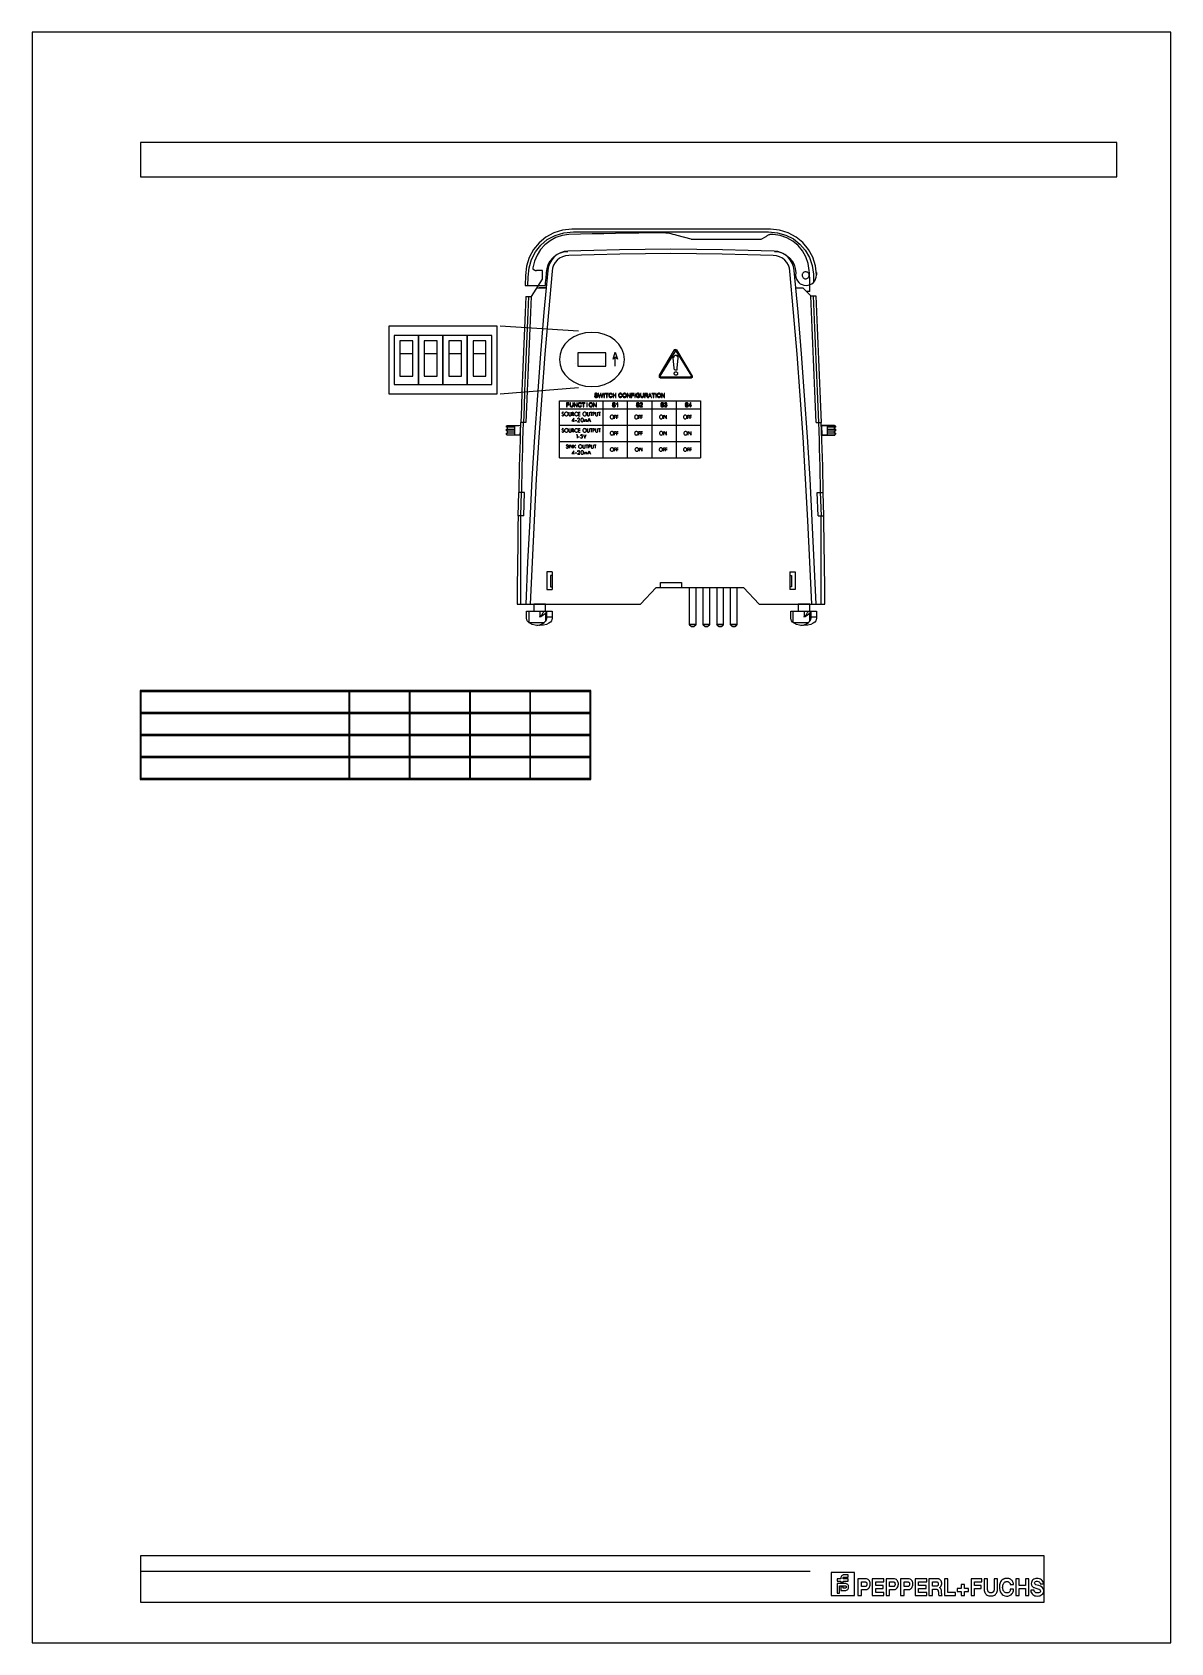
# Model space of a CAD drawing. Header units: metres. Extents: x 0 to 595, y 0 to 842.
import ezdxf

# ---------------------------------------------------------------- set-up
doc = ezdxf.new("R2010")
doc.units = ezdxf.units.M
doc.layers.add('BORDER', color=2, linetype='Continuous')
doc.layers.add('SCHEMATICS', color=7, linetype='Continuous')

msp = doc.modelspace()

# ---------------------------------------------------------------- linework, layer by layer
at = {"layer": 'BORDER', "color": 2}
msp.add_lwpolyline([(0, 0), (595, 0), (595, 842), (0, 842), (0, 0)], dxfattribs=at)
at = {"layer": 'SCHEMATICS', "color": 7}
for p, q in [((385.77, 738.98), (281.97, 738.98)), ((282.86, 737.62), (384.7, 737.62)), ((344.32, 733.89), (337.01, 735.72)), ((344.32, 733.89), (380.86, 733.89)), ((380.86, 733.89), (383.6, 735.26)), ((266.67, 717.45), (263.47, 717.45)), ((266.67, 712.88), (266.67, 717.45)), ((398.99, 716.23), (398.95, 715.04)), ((257.86, 714.87), (257.61, 709.51)), ((257.61, 709.51), (268.17, 709.52)), ((258.97, 709.52), (259.23, 713.99)), ((260.9, 703.75), (266.67, 712.88)), ((263.93, 708.31), (268.49, 708.31)), ((268.49, 708.31), (264.84, 708.31)), ((399.13, 708.31), (402.79, 708.31)), ((406.9, 704.2), (402.79, 708.31)), ((258.01, 703.75), (260.9, 703.75)), ((406.44, 706.49), (404.61, 706.49)), ((406.9, 704.2), (409.57, 704.2)), ((285.51, 685.76), (244.46, 688.33)), ((303.54, 671.11), (304.72, 674.77)), ((304.72, 674.77), (305.82, 671.11)), ((335.48, 675.89), (327.71, 662.64)), ((328.17, 662.18), (336.39, 675.43)), ((336.39, 675.43), (335.48, 675.89)), ((335.93, 675.89), (335.48, 675.89)), ((335.48, 675.89), (336.39, 675.43)), ((336.39, 676.35), (335.93, 675.89)), ((335.93, 675.43), (336.39, 675.89)), ((336.39, 675.43), (335.93, 675.89)), ((335.93, 675.89), (336.39, 675.43)), ((335.93, 675.89), (336.39, 675.43)), ((335.93, 675.43), (336.39, 675.89)), ((336.39, 675.43), (335.93, 675.89)), ((336.39, 675.43), (335.93, 675.43)), ((336.39, 675.43), (335.93, 675.43)), ((336.39, 675.89), (336.39, 676.35)), ((336.85, 675.89), (336.39, 675.43)), ((336.39, 675.89), (336.85, 675.89)), ((336.85, 675.89), (336.39, 675.43)), ((336.85, 675.89), (336.39, 675.43)), ((336.39, 675.43), (336.85, 675.89)), ((336.39, 675.43), (344.61, 662.18)), ((345.07, 662.18), (336.85, 675.89)), ((284.12, 668.83), (284.12, 668.83)), ((284.12, 668.83), (284.12, 668.83)), ((298.74, 668.83), (298.74, 668.83)), ((298.74, 668.83), (298.74, 668.83)), ((304.72, 672.03), (303.54, 671.11)), ((304.68, 667.46), (304.68, 672.03)), ((305.82, 671.11), (304.72, 672.03)), ((335.02, 671.78), (335.02, 672.23)), ((335.02, 672.23), (335.48, 672.23)), ((335.02, 671.78), (335.48, 672.23)), ((335.48, 666.29), (335.02, 671.78)), ((335.48, 666.29), (335.02, 671.78)), ((335.48, 672.69), (335.93, 673.15)), ((335.48, 672.69), (335.93, 673.15)), ((335.48, 672.23), (335.48, 672.69)), ((335.48, 672.23), (335.48, 672.69)), ((335.48, 665.84), (335.48, 666.29)), ((335.48, 665.84), (335.48, 666.29)), ((335.93, 665.38), (335.48, 665.84)), ((335.93, 665.38), (335.48, 665.84)), ((335.93, 673.15), (336.39, 673.15)), ((335.93, 673.15), (336.39, 673.15)), ((336.85, 665.38), (335.93, 665.38)), ((336.85, 665.38), (335.93, 665.38)), ((336.39, 673.15), (336.85, 673.15)), ((336.39, 673.15), (336.85, 673.15)), ((336.85, 673.15), (336.85, 672.69)), ((336.85, 673.15), (337.31, 672.69)), ((336.85, 672.69), (337.31, 672.69)), ((337.31, 671.78), (336.85, 666.29)), ((337.31, 671.78), (336.85, 666.29)), ((336.85, 666.29), (336.85, 665.38)), ((336.85, 666.29), (336.85, 665.38)), ((337.31, 672.69), (337.31, 671.78)), ((337.31, 672.69), (337.31, 671.78)), ((327.71, 662.64), (328.17, 662.18)), ((327.71, 662.64), (327.71, 662.18)), ((328.17, 662.18), (327.71, 662.64)), ((327.71, 662.18), (328.17, 662.18)), ((327.71, 661.73), (328.17, 662.18)), ((327.71, 661.73), (328.17, 662.18)), ((328.17, 661.27), (327.71, 661.73)), ((328.17, 661.73), (327.71, 661.73)), ((328.17, 662.18), (328.63, 661.73)), ((328.17, 662.18), (328.17, 661.73)), ((328.63, 661.73), (328.17, 661.27)), ((328.17, 661.27), (328.17, 661.73)), ((328.17, 661.73), (328.63, 661.73)), ((328.63, 661.73), (328.17, 661.27)), ((344.16, 661.73), (344.61, 662.18)), ((344.61, 661.27), (344.16, 661.73)), ((344.61, 661.27), (344.16, 661.73)), ((344.16, 661.73), (344.61, 661.73)), ((344.61, 662.18), (345.07, 662.18)), ((344.61, 662.18), (345.07, 661.73)), ((345.07, 661.73), (344.61, 661.27)), ((344.61, 661.73), (344.61, 661.27)), ((344.61, 661.73), (344.61, 662.18)), ((344.61, 662.18), (345.07, 661.73)), ((345.07, 662.18), (344.61, 662.18)), ((344.61, 662.18), (345.07, 662.18)), ((345.07, 661.73), (344.61, 661.73)), ((285.41, 656.14), (244.46, 652.8)), ((275.55, 619.57), (275.55, 649.33)), ((275.55, 649.33), (349.27, 649.33)), ((294.12, 651.79), (293.85, 651.79)), ((293.85, 651.79), (293.88, 651.73)), ((293.88, 651.73), (293.88, 651.61)), ((293.88, 651.61), (293.91, 651.55)), ((293.91, 651.55), (293.91, 651.49)), ((293.91, 651.49), (293.94, 651.46)), ((293.97, 652.84), (293.94, 652.78)), ((293.94, 652.78), (293.94, 652.57)), ((293.94, 652.57), (293.97, 652.51)), ((293.94, 651.46), (293.97, 651.4)), ((294, 652.87), (293.97, 652.84)), ((293.97, 652.51), (294.03, 652.39)), ((293.97, 651.4), (294, 651.37)), ((294.03, 652.93), (294, 652.87)), ((294, 651.37), (294.03, 651.31)), ((294.06, 652.99), (294.03, 652.96)), ((294.03, 652.96), (294.03, 652.93)), ((294.03, 652.39), (294.06, 652.36)), ((294.03, 651.31), (294.75, 651.31)), ((294.87, 651.31), (294.03, 651.31)), ((294.03, 651.31), (294.09, 651.28)), ((294.09, 653.05), (294.06, 652.99)), ((294.06, 652.36), (294.09, 652.3)), ((294.15, 653.08), (294.09, 653.05)), ((294.09, 652.3), (294.15, 652.27)), ((294.09, 651.28), (294.18, 651.19)), ((294.18, 651.61), (294.12, 651.73)), ((294.18, 653.11), (294.15, 653.08)), ((294.15, 652.27), (294.18, 652.24)), ((294.3, 653.17), (294.18, 653.11)), ((294.18, 652.24), (294.3, 652.18)), ((294.18, 651.58), (294.18, 651.61)), ((294.21, 651.55), (294.18, 651.58)), ((294.18, 651.19), (294.24, 651.16)), ((294.21, 652.75), (294.27, 652.87)), ((294.21, 652.63), (294.21, 652.75)), ((294.24, 652.57), (294.21, 652.63)), ((294.24, 651.49), (294.21, 651.55)), ((294.27, 652.51), (294.24, 652.57)), ((294.27, 651.46), (294.24, 651.49)), ((294.24, 651.16), (294.27, 651.16)), ((294.27, 652.87), (294.33, 652.9)), ((294.3, 652.48), (294.27, 652.51)), ((294.33, 651.43), (294.27, 651.46)), ((294.27, 651.16), (294.3, 651.13)), ((294.36, 653.2), (294.3, 653.17)), ((294.33, 652.48), (294.3, 652.48)), ((294.3, 652.18), (294.33, 652.15)), ((294.3, 651.13), (294.36, 651.13)), ((294.33, 652.9), (294.36, 652.93)), ((294.39, 652.42), (294.33, 652.48)), ((294.33, 652.15), (294.39, 652.15)), ((294.39, 651.4), (294.33, 651.43)), ((294.39, 653.2), (294.36, 653.2)), ((294.36, 652.93), (294.39, 652.93)), ((294.36, 651.13), (294.39, 651.1)), ((294.45, 653.23), (294.39, 653.2)), ((294.39, 652.93), (294.45, 652.96)), ((294.45, 652.42), (294.39, 652.42)), ((294.39, 652.15), (294.45, 652.12)), ((294.42, 651.37), (294.39, 651.4)), ((294.39, 651.1), (294.45, 651.1)), ((294.48, 651.37), (294.42, 651.37)), ((294.69, 653.23), (294.45, 653.23)), ((294.45, 652.96), (294.48, 652.99)), ((294.51, 652.39), (294.45, 652.42)), ((294.45, 652.12), (294.51, 652.12)), ((294.45, 651.1), (294.51, 651.07)), ((294.48, 652.99), (295.32, 652.99)), ((294.54, 651.34), (294.48, 651.37)), ((294.57, 652.39), (294.51, 652.39)), ((294.51, 652.12), (294.57, 652.09)), ((294.51, 651.07), (294.96, 651.07)), ((294.6, 651.34), (294.54, 651.34)), ((294.66, 652.36), (294.57, 652.39)), ((294.57, 652.09), (294.66, 652.06)), ((294.63, 651.31), (294.6, 651.34)), ((294.75, 651.31), (294.63, 651.31)), ((294.72, 652.33), (294.66, 652.36)), ((294.66, 652.06), (294.69, 652.06)), ((295.33, 652.99), (294.69, 652.99)), ((294.69, 652.99), (294.88, 652.99)), ((294.69, 652.06), (294.78, 652.03)), ((294.78, 652.33), (294.72, 652.33)), ((294.93, 653.23), (294.75, 653.23)), ((294.87, 652.3), (294.78, 652.33)), ((294.78, 652.03), (294.84, 652.03)), ((294.84, 652.03), (294.9, 652)), ((294.93, 652.3), (294.87, 652.3)), ((294.93, 651.34), (294.87, 651.31)), ((294.88, 652.99), (295, 652.93)), ((294.9, 652), (294.96, 652)), ((294.99, 653.2), (294.93, 653.23)), ((294.99, 652.27), (294.93, 652.3)), ((294.99, 651.34), (294.93, 651.34)), ((294.96, 652), (294.99, 651.97)), ((294.96, 651.07), (295.02, 651.1)), ((295.05, 653.2), (294.99, 653.2)), ((295.05, 652.27), (294.99, 652.27)), ((294.99, 651.97), (295.02, 651.97)), ((295.02, 651.37), (294.99, 651.34)), ((295, 652.93), (295.02, 652.93)), ((295.02, 651.97), (295.08, 651.94)), ((295.08, 651.4), (295.02, 651.37)), ((295.02, 651.1), (295.05, 651.1)), ((295.02, 652.93), (295.06, 652.9)), ((295.08, 653.17), (295.05, 653.2)), ((295.08, 652.24), (295.05, 652.27)), ((295.05, 651.1), (295.29, 651.22)), ((295.06, 652.9), (295.11, 652.87)), ((295.11, 653.17), (295.08, 653.17)), ((295.14, 652.24), (295.08, 652.24)), ((295.08, 651.94), (295.14, 651.91)), ((295.14, 651.43), (295.08, 651.4)), ((295.14, 653.14), (295.11, 653.17)), ((295.11, 652.87), (295.15, 652.81)), ((295.26, 653.08), (295.14, 653.14)), ((295.17, 652.21), (295.14, 652.24)), ((295.14, 651.91), (295.2, 651.85)), ((295.2, 651.49), (295.14, 651.43)), ((295.15, 652.81), (295.18, 652.78)), ((295.29, 652.15), (295.17, 652.21)), ((295.18, 652.78), (295.18, 652.72)), ((295.18, 652.72), (295.21, 652.66)), ((295.2, 651.85), (295.23, 651.85)), ((295.23, 651.55), (295.2, 651.49)), ((295.21, 652.66), (295.21, 652.6)), ((295.21, 652.6), (295.48, 652.6)), ((295.23, 651.85), (295.26, 651.79)), ((295.26, 651.61), (295.23, 651.55)), ((295.29, 653.05), (295.26, 653.08)), ((295.26, 651.79), (295.26, 651.61)), ((295.32, 652.99), (295.29, 653.05)), ((295.35, 652.12), (295.29, 652.15)), ((295.29, 651.22), (295.32, 651.25)), ((295.32, 651.25), (295.38, 651.28)), ((295.38, 652.09), (295.35, 652.12)), ((295.41, 652.03), (295.38, 652.09)), ((295.38, 651.28), (295.41, 651.34)), ((295.39, 652.93), (295.39, 652.96)), ((295.41, 652.9), (295.39, 652.93)), ((295.44, 652), (295.41, 652.03)), ((295.41, 651.34), (295.44, 651.37)), ((295.41, 652.84), (295.41, 652.9)), ((295.44, 652.78), (295.41, 652.84)), ((295.48, 652.72), (295.44, 652.78)), ((295.5, 651.88), (295.44, 652)), ((295.44, 651.37), (295.47, 651.43)), ((295.47, 651.43), (295.5, 651.46)), ((295.48, 652.6), (295.48, 652.72)), ((295.53, 651.85), (295.5, 651.88)), ((295.5, 651.52), (295.53, 651.58)), ((295.5, 651.46), (295.5, 651.52)), ((295.53, 651.58), (295.53, 651.85)), ((296.05, 653.2), (295.75, 653.2)), ((295.75, 653.2), (296.32, 651.1)), ((296.32, 651.1), (296.43, 651.4)), ((296.43, 651.4), (296.32, 651.1)), ((296.32, 651.1), (296.58, 651.1)), ((296.38, 651.76), (296.35, 651.82)), ((296.38, 651.7), (296.38, 651.76)), ((296.4, 651.64), (296.38, 651.7)), ((296.4, 651.55), (296.4, 651.64)), ((296.43, 651.49), (296.4, 651.55)), ((296.46, 651.49), (296.43, 651.4)), ((296.43, 651.4), (296.43, 651.49)), ((296.49, 651.58), (296.46, 651.49)), ((296.52, 651.7), (296.49, 651.64)), ((296.49, 651.64), (296.49, 651.58)), ((296.55, 651.79), (296.52, 651.76)), ((296.52, 651.76), (296.52, 651.7)), ((296.94, 653.2), (296.55, 651.79)), ((296.58, 651.1), (297.03, 652.69)), ((297.27, 653.2), (296.94, 653.2)), ((297.03, 652.72), (297.07, 652.78)), ((297.03, 652.69), (297.03, 652.72)), ((297.07, 652.84), (297.1, 652.9)), ((297.07, 652.78), (297.07, 652.84)), ((297.27, 653.2), (297.1, 652.96)), ((297.1, 652.9), (297.1, 652.96)), ((297.1, 652.96), (297.1, 652.93)), ((297.1, 652.93), (297.12, 652.9)), ((297.12, 652.9), (297.12, 652.87)), ((297.12, 652.87), (297.15, 652.78)), ((297.15, 652.78), (297.15, 652.69)), ((297.15, 652.69), (297.6, 651.1)), ((297.6, 652.09), (297.57, 652.15)), ((297.6, 652.03), (297.6, 652.09)), ((297.63, 651.97), (297.6, 652.03)), ((297.6, 651.1), (297.76, 651.4)), ((297.76, 651.4), (297.6, 651.1)), ((297.6, 651.1), (297.88, 651.1)), ((297.63, 651.91), (297.63, 651.97)), ((297.67, 651.85), (297.63, 651.91)), ((297.67, 651.79), (297.67, 651.85)), ((297.69, 651.73), (297.67, 651.79)), ((297.69, 651.61), (297.69, 651.73)), ((297.73, 651.55), (297.69, 651.61)), ((297.73, 651.46), (297.73, 651.55)), ((297.76, 651.4), (297.73, 651.46)), ((297.79, 651.55), (297.76, 651.49)), ((297.76, 651.49), (297.76, 651.4)), ((297.82, 651.67), (297.79, 651.61)), ((297.79, 651.61), (297.79, 651.55)), ((297.85, 651.79), (297.82, 651.73)), ((297.82, 651.73), (297.82, 651.67)), ((298.17, 653.2), (297.85, 651.85)), ((297.85, 651.85), (297.85, 651.79)), ((298.44, 653.2), (298.17, 653.2)), ((298.24, 649.33), (298.24, 619.57)), ((301.08, 653.2), (299.4, 653.2)), ((299.4, 653.2), (299.4, 652.96)), ((299.4, 652.96), (300.1, 652.96)), ((300.1, 652.96), (300.1, 651.1)), ((300.1, 651.1), (300.39, 651.1)), ((300.39, 651.1), (300.39, 652.96)), ((300.39, 652.96), (301.08, 652.96)), ((301.33, 652.42), (301.3, 652.36)), ((301.3, 652.36), (301.3, 651.94)), ((301.3, 651.94), (301.33, 651.88)), ((301.36, 652.57), (301.33, 652.54)), ((301.33, 652.54), (301.33, 652.42)), ((301.33, 651.88), (301.33, 651.82)), ((301.33, 651.82), (301.36, 651.76)), ((301.42, 652.75), (301.36, 652.63)), ((301.36, 652.63), (301.36, 652.57)), ((301.36, 651.76), (301.36, 651.7)), ((301.36, 651.7), (301.39, 651.67)), ((301.39, 651.67), (301.42, 651.61)), ((301.44, 652.81), (301.42, 652.75)), ((301.42, 651.61), (301.42, 651.55)), ((301.42, 651.55), (301.48, 651.43)), ((301.48, 652.84), (301.44, 652.81)), ((301.51, 652.9), (301.48, 652.84)), ((301.48, 651.43), (301.54, 651.4)), ((301.57, 652.93), (301.51, 652.9)), ((301.54, 651.4), (301.57, 651.34)), ((301.6, 652.99), (301.57, 652.93)), ((301.57, 652.24), (301.6, 652.3)), ((301.57, 652.09), (301.57, 652.24)), ((301.6, 652.03), (301.57, 652.09)), ((301.57, 651.34), (301.62, 651.28)), ((301.62, 653.02), (301.6, 652.99)), ((301.6, 652.39), (301.62, 652.45)), ((301.6, 652.3), (301.6, 652.39)), ((301.6, 651.88), (301.6, 652.03)), ((301.62, 651.82), (301.6, 651.88)), ((301.68, 653.05), (301.62, 653.02)), ((301.62, 652.51), (301.65, 652.57)), ((301.62, 652.45), (301.62, 652.51)), ((301.62, 651.76), (301.62, 651.82)), ((301.65, 651.7), (301.62, 651.76)), ((302.26, 651.31), (301.62, 651.28)), ((301.62, 651.28), (302.26, 651.31)), ((301.62, 651.28), (301.68, 651.25)), ((301.65, 652.63), (301.68, 652.66)), ((301.65, 652.57), (301.65, 652.63)), ((301.68, 651.64), (301.65, 651.7)), ((301.71, 653.08), (301.68, 653.05)), ((301.68, 652.66), (301.74, 652.78)), ((301.71, 651.58), (301.68, 651.64)), ((301.68, 651.25), (301.71, 651.19)), ((301.77, 653.11), (301.71, 653.08)), ((301.74, 651.55), (301.71, 651.58)), ((301.71, 651.19), (301.77, 651.19)), ((301.74, 652.78), (301.77, 652.81)), ((301.77, 651.49), (301.74, 651.55)), ((301.83, 653.14), (301.77, 653.11)), ((301.77, 652.81), (301.83, 652.84)), ((301.8, 651.46), (301.77, 651.49)), ((301.77, 651.19), (301.8, 651.16)), ((301.86, 651.43), (301.8, 651.46)), ((301.8, 651.16), (301.86, 651.13)), ((301.86, 653.17), (301.83, 653.14)), ((301.83, 652.84), (301.86, 652.9)), ((301.93, 653.17), (301.86, 653.17)), ((301.86, 652.9), (301.89, 652.9)), ((301.89, 651.4), (301.86, 651.43)), ((301.86, 651.13), (301.93, 651.13)), ((301.89, 652.9), (301.93, 652.93)), ((302.02, 651.34), (301.89, 651.4)), ((301.99, 653.2), (301.93, 653.17)), ((301.93, 652.93), (301.99, 652.96)), ((301.93, 651.13), (301.99, 651.1)), ((302.05, 653.2), (301.99, 653.2)), ((301.99, 652.96), (302.05, 652.96)), ((301.99, 651.1), (302.02, 651.1)), ((302.05, 651.34), (302.02, 651.34)), ((302.02, 651.1), (302.08, 651.07)), ((302.11, 653.23), (302.05, 653.2)), ((302.05, 652.96), (302.11, 652.99)), ((302.11, 651.31), (302.05, 651.34)), ((302.08, 651.07), (302.49, 651.07)), ((302.29, 653.23), (302.11, 653.23)), ((302.11, 652.99), (302.29, 652.99)), ((302.26, 651.31), (302.11, 651.31)), ((302.43, 651.31), (302.26, 651.31)), ((302.92, 653.02), (302.29, 652.99)), ((302.29, 652.99), (302.92, 653.02)), ((302.29, 652.99), (302.43, 652.99)), ((302.46, 653.23), (302.35, 653.23)), ((302.43, 652.99), (302.49, 652.96)), ((302.56, 651.37), (302.43, 651.31)), ((302.52, 653.2), (302.46, 653.23)), ((302.49, 652.96), (302.52, 652.96)), ((302.49, 651.07), (302.52, 651.1)), ((302.58, 653.2), (302.52, 653.2)), ((302.52, 652.96), (302.58, 652.93)), ((302.52, 651.1), (302.58, 651.1)), ((302.58, 651.4), (302.56, 651.37)), ((302.64, 653.17), (302.58, 653.2)), ((302.58, 652.93), (302.61, 652.9)), ((302.71, 651.46), (302.58, 651.4)), ((302.58, 651.1), (302.71, 651.16)), ((302.61, 652.9), (302.68, 652.87)), ((302.68, 653.17), (302.64, 653.17)), ((302.8, 653.11), (302.68, 653.17)), ((302.68, 652.87), (302.71, 652.84)), ((302.71, 652.84), (302.74, 652.78)), ((302.74, 651.52), (302.71, 651.46)), ((302.71, 651.16), (302.74, 651.19)), ((302.74, 652.78), (302.77, 652.75)), ((302.77, 651.55), (302.74, 651.52)), ((302.74, 651.19), (302.8, 651.22)), ((302.77, 652.75), (302.8, 652.69)), ((302.8, 651.61), (302.77, 651.55)), ((302.86, 653.05), (302.8, 653.11)), ((302.8, 652.69), (302.83, 652.63)), ((302.83, 651.67), (302.8, 651.61)), ((302.8, 651.22), (302.83, 651.25)), ((302.83, 652.63), (302.86, 652.57)), ((302.86, 651.76), (302.83, 651.7)), ((302.83, 651.7), (302.83, 651.67)), ((302.83, 651.25), (302.86, 651.28)), ((302.92, 653.02), (302.86, 653.05)), ((302.86, 652.57), (303.12, 652.63)), ((302.89, 651.85), (302.86, 651.76)), ((302.86, 651.28), (302.92, 651.31)), ((302.92, 651.31), (302.94, 651.34)), ((302.98, 652.93), (302.94, 652.96)), ((302.94, 651.34), (302.98, 651.4)), ((303.01, 652.87), (302.98, 652.93)), ((302.98, 651.4), (303.01, 651.43)), ((303.04, 652.84), (303.01, 652.87)), ((303.01, 651.43), (303.04, 651.49)), ((303.1, 652.72), (303.04, 652.84)), ((303.04, 651.49), (303.07, 651.52)), ((303.07, 651.52), (303.1, 651.58)), ((303.1, 652.66), (303.1, 652.72)), ((303.12, 652.63), (303.1, 652.66)), ((303.1, 651.58), (303.12, 651.64)), ((303.12, 651.7), (303.15, 651.76)), ((303.12, 651.64), (303.12, 651.7)), ((303.79, 653.2), (303.51, 653.2)), ((303.51, 653.2), (303.51, 651.1)), ((303.51, 651.1), (303.79, 651.1)), ((304.89, 652.33), (303.79, 652.33)), ((303.79, 652.33), (304.89, 652.09)), ((304.89, 652.09), (303.79, 652.33)), ((303.79, 651.1), (303.79, 652.09)), ((303.79, 652.09), (304.89, 652.09)), ((305.16, 653.2), (304.89, 653.2)), ((304.89, 653.2), (304.89, 652.33)), ((304.89, 652.09), (304.89, 651.1)), ((304.89, 651.1), (305.16, 651.1)), ((306.43, 652.42), (306.4, 652.36)), ((306.4, 652.36), (306.4, 651.94)), ((306.4, 651.94), (306.43, 651.88)), ((306.46, 652.57), (306.43, 652.54)), ((306.43, 652.54), (306.43, 652.42)), ((306.43, 651.88), (306.43, 651.82)), ((306.43, 651.82), (306.46, 651.76)), ((306.49, 652.69), (306.46, 652.63)), ((306.46, 652.63), (306.46, 652.57)), ((306.46, 651.76), (306.46, 651.7)), ((306.46, 651.7), (306.49, 651.67)), ((306.52, 652.75), (306.49, 652.69)), ((306.49, 651.67), (306.52, 651.61)), ((306.55, 652.81), (306.52, 652.75)), ((306.52, 651.61), (306.52, 651.55)), ((306.52, 651.55), (306.55, 651.49)), ((306.57, 652.84), (306.55, 652.81)), ((306.55, 651.49), (306.57, 651.43)), ((306.61, 652.9), (306.57, 652.84)), ((306.57, 651.43), (306.64, 651.4)), ((306.66, 652.93), (306.61, 652.9)), ((306.64, 651.4), (306.66, 651.34)), ((306.69, 652.99), (306.66, 652.93)), ((306.66, 652.24), (306.69, 652.3)), ((306.66, 652.09), (306.66, 652.24)), ((306.69, 652.03), (306.66, 652.09)), ((306.66, 651.34), (306.72, 651.28)), ((306.72, 653.02), (306.69, 652.99)), ((306.69, 652.39), (306.72, 652.45)), ((306.69, 652.3), (306.69, 652.39)), ((306.69, 651.88), (306.69, 652.03)), ((306.72, 651.82), (306.69, 651.88)), ((307.35, 651.31), (306.72, 651.28)), ((306.72, 651.28), (306.78, 651.25)), ((306.78, 653.05), (306.72, 653.02)), ((306.72, 652.51), (306.76, 652.57)), ((306.72, 652.45), (306.72, 652.51)), ((306.72, 651.76), (306.72, 651.82)), ((306.76, 651.7), (306.72, 651.76)), ((306.72, 651.28), (307.35, 651.31)), ((306.76, 652.63), (306.78, 652.66)), ((306.76, 652.57), (306.76, 652.63)), ((306.81, 651.58), (306.76, 651.7)), ((306.78, 651.25), (306.81, 651.19)), ((306.81, 653.08), (306.78, 653.05)), ((306.78, 652.66), (306.85, 652.78)), ((306.81, 651.19), (306.88, 651.19)), ((306.88, 653.11), (306.81, 653.08)), ((306.85, 651.55), (306.81, 651.58)), ((306.85, 652.78), (306.88, 652.81)), ((306.88, 651.49), (306.85, 651.55)), ((306.93, 653.14), (306.88, 653.11)), ((306.88, 652.81), (306.93, 652.84)), ((306.9, 651.46), (306.88, 651.49)), ((306.88, 651.19), (306.9, 651.16)), ((306.96, 651.43), (306.9, 651.46)), ((306.9, 651.16), (306.96, 651.13)), ((306.96, 653.17), (306.93, 653.14)), ((306.93, 652.84), (306.96, 652.9)), ((307.02, 653.17), (306.96, 653.17)), ((306.96, 652.9), (306.99, 652.9)), ((306.99, 651.4), (306.96, 651.43)), ((306.96, 651.13), (307.02, 651.13)), ((306.99, 652.9), (307.02, 652.93)), ((307.06, 651.37), (306.99, 651.4)), ((307.02, 651.13), (307.08, 651.1)), ((307.08, 653.2), (307.02, 653.17)), ((307.02, 652.93), (307.08, 652.96)), ((307.11, 651.34), (307.06, 651.37)), ((307.08, 651.1), (307.11, 651.1)), ((307.15, 653.2), (307.08, 653.2)), ((307.08, 652.96), (307.15, 652.96)), ((307.15, 651.34), (307.11, 651.34)), ((307.11, 651.1), (307.17, 651.07)), ((307.21, 653.23), (307.15, 653.2)), ((307.15, 652.96), (307.21, 652.99)), ((307.21, 651.31), (307.15, 651.34)), ((307.17, 651.07), (307.59, 651.07)), ((307.39, 653.23), (307.21, 653.23)), ((307.21, 652.99), (307.39, 652.99)), ((307.35, 651.31), (307.21, 651.31)), ((307.53, 651.31), (307.35, 651.31)), ((308.01, 653.02), (307.39, 652.99)), ((307.39, 652.99), (308.01, 653.02)), ((307.39, 652.99), (307.53, 652.99)), ((307.57, 653.23), (307.44, 653.23)), ((307.59, 651.34), (307.53, 651.31)), ((307.53, 652.99), (307.59, 652.96)), ((307.62, 653.2), (307.57, 653.23)), ((307.65, 651.37), (307.59, 651.34)), ((307.59, 651.07), (307.62, 651.1)), ((307.59, 652.96), (307.62, 652.96)), ((307.68, 653.2), (307.62, 653.2)), ((307.62, 652.96), (307.68, 652.93)), ((307.62, 651.1), (307.68, 651.1)), ((307.68, 651.4), (307.65, 651.37)), ((307.74, 653.17), (307.68, 653.2)), ((307.8, 651.46), (307.68, 651.4)), ((307.68, 651.1), (307.8, 651.16)), ((307.68, 652.93), (307.72, 652.9)), ((307.72, 652.9), (307.78, 652.87)), ((307.78, 653.17), (307.74, 653.17)), ((307.83, 653.14), (307.78, 653.17)), ((307.78, 652.87), (307.8, 652.84)), ((307.83, 651.52), (307.8, 651.46)), ((307.8, 651.16), (307.83, 651.19)), ((307.8, 652.84), (307.83, 652.78)), ((307.86, 651.55), (307.83, 651.52)), ((307.83, 651.19), (307.89, 651.22)), ((307.89, 653.11), (307.83, 653.14)), ((307.83, 652.78), (307.86, 652.75)), ((307.86, 652.75), (307.95, 652.57)), ((307.92, 651.67), (307.86, 651.55)), ((307.89, 651.22), (307.95, 651.28)), ((307.95, 653.05), (307.89, 653.11)), ((307.95, 651.76), (307.92, 651.7)), ((307.92, 651.7), (307.92, 651.67)), ((307.98, 651.85), (307.95, 651.76)), ((307.95, 651.28), (308.01, 651.31)), ((308.01, 653.02), (307.95, 653.05)), ((307.95, 652.57), (308.22, 652.63)), ((308.01, 651.31), (308.04, 651.34)), ((308.04, 651.34), (308.07, 651.4)), ((308.07, 652.93), (308.04, 652.96)), ((308.1, 652.87), (308.07, 652.93)), ((308.07, 651.4), (308.1, 651.43)), ((308.1, 651.43), (308.13, 651.49)), ((308.13, 652.84), (308.1, 652.87)), ((308.13, 651.49), (308.16, 651.52)), ((308.19, 652.72), (308.13, 652.84)), ((308.16, 651.52), (308.22, 651.64)), ((308.19, 652.66), (308.19, 652.72)), ((308.22, 652.63), (308.19, 652.66)), ((308.22, 651.7), (308.25, 651.76)), ((308.22, 651.64), (308.22, 651.7)), ((308.56, 652.45), (308.53, 652.39)), ((308.53, 652.39), (308.53, 651.94)), ((308.53, 651.94), (308.56, 651.88)), ((308.59, 652.54), (308.56, 652.51)), ((308.56, 652.51), (308.56, 652.45)), ((308.56, 651.88), (308.56, 651.82)), ((308.56, 651.82), (308.59, 651.76)), ((308.65, 652.72), (308.59, 652.6)), ((308.59, 652.6), (308.59, 652.54)), ((308.59, 651.76), (308.59, 651.7)), ((308.59, 651.7), (308.61, 651.64)), ((308.61, 651.64), (308.65, 651.61)), ((308.68, 652.75), (308.65, 652.72)), ((308.65, 651.61), (308.65, 651.58)), ((308.65, 651.58), (308.68, 651.55)), ((308.71, 652.84), (308.68, 652.81)), ((308.68, 652.81), (308.68, 652.75)), ((308.68, 651.55), (308.71, 651.49)), ((308.74, 652.9), (308.71, 652.84)), ((308.71, 651.49), (308.74, 651.43)), ((308.8, 652.93), (308.74, 652.9)), ((308.74, 651.43), (308.89, 651.28)), ((308.82, 652.99), (308.8, 652.96)), ((308.8, 652.96), (308.8, 652.93)), ((308.8, 652.24), (308.82, 652.3)), ((308.8, 652.06), (308.8, 652.24)), ((308.82, 652), (308.8, 652.06)), ((308.89, 653.02), (308.82, 652.99)), ((308.82, 652.45), (308.86, 652.48)), ((308.82, 652.3), (308.82, 652.45)), ((308.82, 651.88), (308.82, 652)), ((308.86, 651.82), (308.82, 651.88)), ((308.86, 652.54), (308.89, 652.6)), ((308.86, 652.48), (308.86, 652.54)), ((308.86, 651.76), (308.86, 651.82)), ((308.89, 651.7), (308.86, 651.76)), ((308.91, 653.05), (308.89, 653.02)), ((308.89, 653.02), (309.52, 652.99)), ((308.89, 652.6), (308.91, 652.63)), ((308.91, 651.67), (308.89, 651.7)), ((308.89, 651.28), (309.01, 651.22)), ((308.98, 653.08), (308.91, 653.05)), ((308.91, 652.69), (308.94, 652.72)), ((308.91, 652.63), (308.91, 652.69)), ((308.94, 651.61), (308.91, 651.67)), ((308.94, 652.72), (308.98, 652.78)), ((308.98, 651.58), (308.94, 651.61)), ((309.01, 653.11), (308.98, 653.08)), ((308.98, 652.78), (309.01, 652.81)), ((309.01, 651.52), (308.98, 651.58)), ((309.07, 653.14), (309.01, 653.11)), ((309.01, 652.81), (309.07, 652.84)), ((309.07, 651.49), (309.01, 651.52)), ((309.01, 651.22), (309.01, 651.19)), ((309.01, 651.19), (309.07, 651.16)), ((309.18, 653.2), (309.07, 653.14)), ((309.07, 652.84), (309.1, 652.87)), ((309.1, 651.43), (309.07, 651.49)), ((309.07, 651.16), (309.12, 651.13)), ((309.1, 652.87), (309.15, 652.9)), ((309.15, 651.4), (309.1, 651.43)), ((309.12, 651.13), (309.18, 651.13)), ((309.15, 652.9), (309.18, 652.93)), ((309.18, 651.37), (309.15, 651.4)), ((309.18, 652.93), (309.24, 652.96)), ((309.24, 651.37), (309.18, 651.37)), ((309.18, 651.13), (309.21, 651.1)), ((309.21, 653.2), (309.18, 653.2)), ((309.21, 651.1), (309.28, 651.1)), ((309.28, 653.23), (309.21, 653.2)), ((309.24, 652.96), (309.31, 652.96)), ((309.31, 651.34), (309.24, 651.37)), ((309.52, 653.23), (309.28, 653.23)), ((309.28, 651.1), (309.34, 651.07)), ((309.31, 652.96), (309.36, 652.99)), ((309.34, 651.31), (309.31, 651.34)), ((310.18, 651.31), (309.34, 651.31)), ((309.34, 651.07), (309.69, 651.07)), ((309.36, 652.99), (309.52, 652.99)), ((309.52, 652.99), (309.69, 652.99)), ((309.69, 651.31), (309.52, 651.31)), ((309.52, 651.31), (310.18, 651.31)), ((309.76, 653.23), (309.57, 653.23)), ((309.69, 652.99), (309.76, 652.96)), ((309.76, 651.34), (309.69, 651.31)), ((309.69, 651.07), (309.76, 651.1)), ((309.82, 653.2), (309.76, 653.23)), ((309.76, 652.96), (309.79, 652.96)), ((309.82, 651.37), (309.76, 651.34)), ((309.76, 651.1), (309.82, 651.1)), ((309.79, 652.96), (309.9, 652.9)), ((309.88, 653.2), (309.82, 653.2)), ((309.85, 651.37), (309.82, 651.37)), ((309.82, 651.1), (309.88, 651.13)), ((309.9, 651.4), (309.85, 651.37)), ((309.93, 653.17), (309.88, 653.2)), ((309.88, 651.13), (309.93, 651.13)), ((309.9, 652.9), (309.93, 652.87)), ((309.99, 651.49), (309.9, 651.4)), ((309.93, 651.13), (309.99, 651.16)), ((309.97, 653.14), (309.93, 653.17)), ((309.93, 652.87), (309.99, 652.84)), ((310.03, 653.11), (309.97, 653.14)), ((309.99, 652.84), (310.03, 652.81)), ((310.03, 651.52), (309.99, 651.49)), ((309.99, 651.16), (310.03, 651.19)), ((310.06, 653.11), (310.03, 653.11)), ((310.03, 652.81), (310.06, 652.75)), ((310.06, 651.52), (310.03, 651.52)), ((310.03, 651.19), (310.06, 651.19)), ((310.09, 653.08), (310.06, 653.11)), ((310.06, 652.75), (310.09, 652.72)), ((310.09, 651.55), (310.06, 651.52)), ((310.06, 651.19), (310.09, 651.22)), ((310.15, 653.05), (310.09, 653.08)), ((310.09, 652.72), (310.15, 652.6)), ((310.11, 651.61), (310.09, 651.55)), ((310.09, 651.22), (310.15, 651.25)), ((310.15, 651.64), (310.11, 651.61)), ((310.27, 652.93), (310.15, 653.05)), ((310.15, 652.6), (310.18, 652.57)), ((310.18, 651.76), (310.15, 651.7)), ((310.15, 651.7), (310.15, 651.64)), ((310.15, 651.25), (310.18, 651.31)), ((310.18, 652.57), (310.21, 652.51)), ((310.21, 651.79), (310.18, 651.76)), ((310.18, 651.31), (310.24, 651.34)), ((310.21, 652.51), (310.21, 652.45)), ((310.21, 652.45), (310.24, 652.39)), ((310.24, 651.91), (310.21, 651.85)), ((310.21, 651.85), (310.21, 651.79)), ((310.24, 652.39), (310.24, 651.91)), ((310.24, 651.34), (310.27, 651.37)), ((310.3, 652.87), (310.27, 652.93)), ((310.27, 651.37), (310.3, 651.43)), ((310.36, 652.84), (310.3, 652.87)), ((310.3, 651.43), (310.32, 651.46)), ((310.32, 651.46), (310.39, 651.52)), ((310.44, 652.66), (310.36, 652.84)), ((310.39, 651.52), (310.41, 651.58)), ((310.41, 651.64), (310.44, 651.7)), ((310.41, 651.58), (310.41, 651.64)), ((310.44, 652.6), (310.44, 652.66)), ((310.48, 652.57), (310.44, 652.6)), ((310.44, 651.7), (310.48, 651.73)), ((310.48, 652.51), (310.48, 652.57)), ((310.51, 652.45), (310.48, 652.51)), ((310.48, 651.79), (310.51, 651.85)), ((310.48, 651.73), (310.48, 651.79)), ((310.51, 652.33), (310.51, 652.45)), ((310.54, 652.27), (310.51, 652.33)), ((310.51, 651.97), (310.54, 652.03)), ((310.51, 651.85), (310.51, 651.97)), ((310.54, 652.03), (310.54, 652.27)), ((311.19, 653.2), (310.89, 653.2)), ((310.89, 653.2), (310.89, 651.1)), ((310.89, 651.1), (311.16, 651.1)), ((310.98, 649.33), (310.98, 619.57)), ((311.19, 653.2), (311.16, 652.75)), ((311.16, 651.1), (311.16, 652.75)), ((311.16, 652.75), (312.27, 651.1)), ((312.3, 651.55), (312.27, 651.1)), ((312.27, 651.1), (312.3, 651.55)), ((312.27, 651.1), (312.57, 651.1)), ((312.57, 653.2), (312.3, 653.2)), ((312.3, 653.2), (312.3, 651.55)), ((314.46, 653.2), (313.05, 653.2)), ((313.05, 653.2), (313.05, 651.1)), ((313.05, 651.1), (313.32, 651.1)), ((313.32, 652.3), (313.32, 652.96)), ((313.32, 652.96), (314.46, 652.96)), ((314.32, 652.3), (313.32, 652.3)), ((313.32, 651.1), (313.32, 652.06)), ((313.32, 652.06), (314.32, 652.06)), ((314.32, 652.06), (314.32, 652.3)), ((315.57, 652.33), (315.55, 652.27)), ((315.55, 652.27), (315.55, 652.03)), ((315.55, 652.03), (315.57, 651.97)), ((315.6, 652.48), (315.57, 652.45)), ((315.57, 652.45), (315.57, 652.33)), ((315.57, 651.97), (315.57, 651.85)), ((315.57, 651.85), (315.6, 651.79)), ((315.66, 652.66), (315.6, 652.54)), ((315.6, 652.54), (315.6, 652.48)), ((315.6, 651.79), (315.6, 651.73)), ((315.6, 651.73), (315.63, 651.67)), ((315.63, 651.67), (315.66, 651.64)), ((315.69, 652.72), (315.66, 652.72)), ((315.66, 652.72), (315.66, 652.66)), ((315.66, 651.64), (315.69, 651.58)), ((315.72, 652.81), (315.69, 652.78)), ((315.69, 652.78), (315.69, 652.72)), ((315.69, 651.58), (315.69, 651.55)), ((315.69, 651.55), (315.72, 651.52)), ((315.79, 652.87), (315.72, 652.81)), ((315.72, 651.52), (315.76, 651.46)), ((315.76, 651.46), (315.79, 651.4)), ((315.82, 652.93), (315.79, 652.87)), ((315.79, 651.4), (315.84, 651.37)), ((315.88, 652.99), (315.82, 652.93)), ((315.84, 652.36), (315.88, 652.42)), ((315.84, 651.97), (315.84, 652.36)), ((315.88, 651.91), (315.84, 651.97)), ((315.84, 651.37), (315.88, 651.34)), ((315.93, 653.02), (315.88, 652.99)), ((315.88, 652.48), (315.9, 652.54)), ((315.88, 652.42), (315.88, 652.48)), ((315.88, 651.79), (315.88, 651.91)), ((315.9, 651.76), (315.88, 651.79)), ((315.88, 651.34), (315.9, 651.28)), ((315.9, 652.57), (315.93, 652.6)), ((315.9, 652.54), (315.9, 652.57)), ((315.99, 651.58), (315.9, 651.76)), ((316.63, 651.31), (315.9, 651.28)), ((315.9, 651.28), (316.63, 651.31)), ((315.9, 651.28), (316.02, 651.22)), ((315.96, 653.08), (315.93, 653.02)), ((315.93, 652.66), (316.17, 652.9)), ((315.93, 652.6), (315.93, 652.66)), ((316.02, 653.11), (315.96, 653.08)), ((316.02, 651.55), (315.99, 651.58)), ((316.05, 653.11), (316.02, 653.11)), ((316.08, 651.49), (316.02, 651.55)), ((316.02, 651.22), (316.05, 651.19)), ((316.08, 653.14), (316.05, 653.11)), ((316.05, 651.19), (316.11, 651.16)), ((316.14, 653.17), (316.08, 653.14)), ((316.11, 651.46), (316.08, 651.49)), ((316.17, 651.43), (316.11, 651.46)), ((316.11, 651.16), (316.17, 651.16)), ((316.21, 653.17), (316.14, 653.17)), ((316.17, 652.9), (316.21, 652.93)), ((316.21, 651.4), (316.17, 651.43)), ((316.17, 651.16), (316.23, 651.13)), ((316.26, 653.2), (316.21, 653.17)), ((316.21, 652.93), (316.26, 652.93)), ((316.26, 651.37), (316.21, 651.4)), ((316.23, 651.13), (316.26, 651.1)), ((316.32, 653.2), (316.26, 653.2)), ((316.26, 652.93), (316.32, 652.96)), ((316.32, 651.37), (316.26, 651.37)), ((316.26, 651.1), (316.38, 651.1)), ((316.38, 653.23), (316.32, 653.2)), ((316.32, 652.96), (316.35, 652.96)), ((316.38, 651.34), (316.32, 651.37)), ((316.35, 652.96), (316.41, 652.99)), ((316.59, 653.23), (316.38, 653.23)), ((316.44, 651.34), (316.38, 651.34)), ((316.38, 651.1), (316.44, 651.07)), ((316.41, 652.99), (316.59, 652.99)), ((316.51, 651.31), (316.44, 651.34)), ((316.44, 651.07), (316.83, 651.07)), ((316.63, 651.31), (316.51, 651.31)), ((317.26, 653.02), (316.59, 652.99)), ((316.59, 652.99), (317.26, 653.02)), ((316.59, 652.99), (316.77, 652.99)), ((317.49, 652.18), (316.59, 652.18)), ((316.59, 652.18), (316.59, 651.94)), ((316.59, 651.94), (317.23, 651.94)), ((316.71, 651.31), (316.63, 651.31)), ((316.83, 653.23), (316.65, 653.23)), ((316.77, 651.34), (316.71, 651.31)), ((316.77, 652.99), (316.83, 652.96)), ((316.83, 651.34), (316.77, 651.34)), ((316.89, 653.2), (316.83, 653.23)), ((316.83, 652.96), (316.89, 652.96)), ((316.89, 651.37), (316.83, 651.34)), ((316.83, 651.07), (316.89, 651.1)), ((316.96, 653.2), (316.89, 653.2)), ((316.96, 651.37), (316.89, 651.37)), ((316.89, 651.1), (316.96, 651.1)), ((316.89, 652.96), (316.92, 652.93)), ((316.92, 652.93), (316.99, 652.9)), ((317.13, 653.11), (316.96, 653.2)), ((317.01, 651.4), (316.96, 651.4)), ((316.96, 651.4), (316.96, 651.37)), ((316.96, 651.1), (317.07, 651.16)), ((316.99, 652.9), (317.01, 652.87)), ((317.01, 652.87), (317.07, 652.84)), ((317.19, 651.49), (317.01, 651.4)), ((317.07, 651.16), (317.1, 651.16)), ((317.07, 652.84), (317.1, 652.81)), ((317.1, 652.81), (317.1, 652.78)), ((317.1, 652.78), (317.23, 652.54)), ((317.1, 651.16), (317.13, 651.19)), ((317.17, 653.08), (317.13, 653.11)), ((317.13, 651.19), (317.19, 651.19)), ((317.23, 653.05), (317.17, 653.08)), ((317.23, 651.52), (317.19, 651.49)), ((317.19, 651.19), (317.26, 651.22)), ((317.26, 653.02), (317.23, 653.05)), ((317.23, 652.54), (317.46, 652.63)), ((317.23, 651.94), (317.23, 651.52)), ((317.26, 651.22), (317.29, 651.25)), ((317.29, 651.25), (317.4, 651.31)), ((317.34, 652.93), (317.32, 652.96)), ((317.4, 652.81), (317.34, 652.93)), ((317.4, 652.78), (317.4, 652.81)), ((317.46, 652.66), (317.4, 652.78)), ((317.4, 651.31), (317.49, 651.4)), ((317.46, 652.63), (317.46, 652.66)), ((318.18, 653.2), (317.91, 653.2)), ((317.91, 653.2), (317.91, 651.7)), ((317.91, 651.7), (317.94, 651.67)), ((317.94, 651.67), (317.94, 651.55)), ((317.94, 651.55), (317.97, 651.52)), ((317.97, 651.52), (317.97, 651.46)), ((317.97, 651.46), (318.01, 651.4)), ((318.01, 651.4), (318.04, 651.37)), ((318.04, 651.37), (318.07, 651.31)), ((318.85, 651.31), (318.07, 651.31)), ((318.07, 651.31), (318.13, 651.28)), ((318.07, 651.31), (318.72, 651.31)), ((318.13, 651.28), (318.16, 651.22)), ((318.16, 651.22), (318.22, 651.19)), ((318.18, 651.79), (318.18, 652)), ((318.21, 651.73), (318.18, 651.79)), ((318.21, 651.64), (318.21, 651.73)), ((318.27, 651.52), (318.21, 651.64)), ((318.22, 651.19), (318.25, 651.16)), ((318.25, 651.16), (318.28, 651.16)), ((318.3, 651.49), (318.27, 651.52)), ((318.28, 651.16), (318.34, 651.13)), ((318.33, 651.43), (318.3, 651.49)), ((318.36, 651.4), (318.33, 651.43)), ((318.34, 651.13), (318.37, 651.1)), ((318.42, 651.4), (318.36, 651.4)), ((318.37, 651.1), (318.49, 651.1)), ((318.46, 651.37), (318.42, 651.4)), ((318.51, 651.34), (318.46, 651.37)), ((318.49, 651.1), (318.55, 651.07)), ((318.57, 651.34), (318.51, 651.34)), ((318.55, 651.07), (318.93, 651.07)), ((318.63, 651.31), (318.57, 651.34)), ((318.72, 651.31), (318.63, 651.31)), ((318.91, 651.34), (318.85, 651.31)), ((318.97, 651.34), (318.91, 651.34)), ((318.93, 651.07), (318.97, 651.1)), ((319.03, 651.37), (318.97, 651.34)), ((318.97, 651.1), (319.03, 651.1)), ((319.06, 651.4), (319.03, 651.37)), ((319.03, 651.1), (319.09, 651.13)), ((319.12, 651.43), (319.06, 651.4)), ((319.09, 651.13), (319.15, 651.13)), ((319.15, 651.46), (319.12, 651.43)), ((319.18, 651.49), (319.15, 651.46)), ((319.15, 651.13), (319.18, 651.16)), ((319.21, 651.52), (319.18, 651.49)), ((319.18, 651.16), (319.3, 651.22)), ((319.24, 651.55), (319.21, 651.52)), ((319.27, 651.67), (319.24, 651.61)), ((319.24, 651.61), (319.24, 651.55)), ((319.3, 651.94), (319.27, 651.85)), ((319.27, 651.85), (319.27, 651.67)), ((319.57, 653.2), (319.3, 653.2)), ((319.3, 653.2), (319.3, 651.94)), ((319.3, 651.22), (319.45, 651.37)), ((319.45, 651.37), (319.48, 651.43)), ((319.48, 651.49), (319.51, 651.52)), ((319.48, 651.43), (319.48, 651.49)), ((319.51, 651.55), (319.54, 651.61)), ((319.51, 651.52), (319.51, 651.55)), ((319.54, 651.73), (319.57, 651.79)), ((319.54, 651.61), (319.54, 651.73)), ((319.57, 651.79), (319.57, 652)), ((320.95, 653.2), (320.02, 653.2)), ((320.02, 653.2), (320.02, 651.1)), ((320.02, 651.1), (320.29, 651.1)), ((320.29, 652.27), (320.29, 652.96)), ((320.29, 652.96), (320.95, 652.96)), ((321.01, 652.27), (320.29, 652.27)), ((320.29, 652.27), (321.55, 652.27)), ((321.55, 652.27), (320.29, 652.27)), ((320.29, 651.1), (320.29, 652.03)), ((320.29, 652.03), (320.61, 652.03)), ((321.1, 652.06), (320.61, 652.03)), ((320.61, 652.03), (320.8, 652.03)), ((320.61, 652.03), (321.1, 652.06)), ((320.8, 652.03), (320.83, 652)), ((320.83, 652), (320.89, 651.97)), ((320.89, 651.97), (320.92, 651.97)), ((320.92, 651.97), (320.95, 651.94)), ((321.55, 653.02), (320.95, 652.96)), ((320.95, 652.96), (321.55, 653.02)), ((320.95, 652.96), (321.16, 652.96)), ((320.95, 651.94), (320.98, 651.88)), ((320.98, 651.88), (321.04, 651.82)), ((321.22, 653.2), (321.01, 653.2)), ((321.07, 652.3), (321.01, 652.27)), ((321.04, 651.82), (321.1, 651.76)), ((321.18, 652.3), (321.07, 652.3)), ((321.1, 652.06), (321.13, 652.06)), ((321.1, 651.76), (321.16, 651.64)), ((321.13, 652.06), (321.22, 652.09)), ((321.16, 652.96), (321.22, 652.93)), ((321.22, 652), (321.16, 652.03)), ((321.16, 651.64), (321.25, 651.55)), ((321.25, 652.33), (321.18, 652.33)), ((321.18, 652.33), (321.18, 652.3)), ((321.25, 653.17), (321.22, 653.2)), ((321.22, 652.93), (321.25, 652.9)), ((321.22, 652.09), (321.27, 652.09)), ((321.34, 651.88), (321.22, 652)), ((321.31, 653.17), (321.25, 653.17)), ((321.25, 652.9), (321.31, 652.87)), ((321.34, 652.42), (321.25, 652.33)), ((321.25, 651.55), (321.52, 651.1)), ((321.27, 652.09), (321.34, 652.12)), ((321.36, 653.14), (321.31, 653.17)), ((321.31, 652.87), (321.36, 652.81)), ((321.36, 652.48), (321.34, 652.45)), ((321.34, 652.45), (321.34, 652.42)), ((321.34, 652.12), (321.36, 652.12)), ((321.36, 651.82), (321.34, 651.88)), ((321.36, 652.81), (321.4, 652.75)), ((321.4, 652.54), (321.36, 652.48)), ((321.42, 651.79), (321.36, 651.82)), ((321.42, 653.11), (321.36, 653.14)), ((321.36, 652.12), (321.42, 652.15)), ((321.4, 652.75), (321.4, 652.54)), ((321.46, 651.73), (321.42, 651.79)), ((321.46, 653.08), (321.42, 653.11)), ((321.42, 652.15), (321.46, 652.18)), ((321.52, 653.05), (321.46, 653.08)), ((321.46, 652.18), (321.52, 652.21)), ((321.49, 651.67), (321.46, 651.73)), ((321.88, 651.1), (321.49, 651.67)), ((321.55, 653.02), (321.52, 653.05)), ((321.52, 652.21), (321.55, 652.24)), ((321.52, 651.1), (321.88, 651.1)), ((321.55, 652.27), (321.58, 652.3)), ((321.55, 652.24), (321.55, 652.27)), ((321.61, 652.96), (321.58, 652.96)), ((321.58, 652.3), (321.61, 652.36)), ((321.67, 652.84), (321.61, 652.96)), ((321.61, 652.36), (321.64, 652.39)), ((321.64, 652.39), (321.67, 652.45)), ((321.67, 652.78), (321.67, 652.84)), ((321.7, 652.72), (321.67, 652.78)), ((321.67, 652.51), (321.7, 652.57)), ((321.67, 652.45), (321.67, 652.51)), ((321.7, 652.57), (321.7, 652.72)), ((322.68, 653.2), (321.88, 651.1)), ((321.88, 651.1), (322.17, 651.1)), ((322.17, 651.1), (322.39, 651.73)), ((322.39, 651.73), (323.29, 651.73)), ((322.48, 651.97), (322.72, 652.57)), ((323.29, 651.73), (322.48, 651.97)), ((323.2, 651.97), (322.48, 651.97)), ((322.48, 651.97), (323.29, 651.73)), ((322.99, 653.2), (322.68, 653.2)), ((322.72, 652.6), (322.75, 652.63)), ((322.72, 652.57), (322.72, 652.6)), ((322.75, 652.69), (322.77, 652.75)), ((322.75, 652.63), (322.75, 652.69)), ((322.77, 652.81), (322.81, 652.87)), ((322.77, 652.75), (322.77, 652.81)), ((322.81, 652.93), (322.84, 652.99)), ((322.81, 652.87), (322.81, 652.93)), ((322.99, 653.2), (322.84, 652.99)), ((322.84, 652.99), (322.84, 652.9)), ((322.84, 652.9), (322.9, 652.78)), ((322.9, 652.78), (322.9, 652.75)), ((322.9, 652.75), (322.92, 652.69)), ((322.92, 652.69), (322.96, 652.6)), ((322.96, 652.6), (322.99, 652.54)), ((322.99, 652.54), (323.2, 651.97)), ((323.29, 651.73), (323.52, 651.1)), ((323.52, 651.1), (323.85, 651.1)), ((323.74, 649.33), (323.74, 619.57)), ((325.57, 653.2), (323.89, 653.2)), ((323.89, 653.2), (323.89, 652.96)), ((323.89, 652.96), (324.58, 652.96)), ((324.58, 652.96), (324.58, 651.1)), ((324.58, 651.1), (324.88, 651.1)), ((324.88, 651.1), (324.88, 652.96)), ((324.88, 652.96), (325.57, 652.96)), ((326.59, 652.45), (326.56, 652.39)), ((326.56, 652.39), (326.56, 651.94)), ((326.56, 651.94), (326.59, 651.88)), ((326.61, 652.54), (326.59, 652.51)), ((326.59, 652.51), (326.59, 652.45)), ((326.59, 651.88), (326.59, 651.82)), ((326.59, 651.82), (326.61, 651.76)), ((326.65, 652.66), (326.61, 652.6)), ((326.61, 652.6), (326.61, 652.54)), ((326.61, 651.76), (326.61, 651.7)), ((326.61, 651.7), (326.65, 651.64)), ((326.67, 652.72), (326.65, 652.66)), ((326.65, 651.64), (326.67, 651.61)), ((326.71, 652.75), (326.67, 652.72)), ((326.67, 651.61), (326.67, 651.58)), ((326.67, 651.58), (326.71, 651.55)), ((326.74, 652.84), (326.71, 652.81)), ((326.71, 652.81), (326.71, 652.75)), ((326.71, 651.55), (326.74, 651.49)), ((326.76, 652.9), (326.74, 652.84)), ((326.74, 651.49), (326.76, 651.43)), ((326.83, 652.93), (326.76, 652.9)), ((326.76, 651.43), (326.92, 651.28)), ((326.85, 652.99), (326.83, 652.96)), ((326.83, 652.96), (326.83, 652.93)), ((326.83, 652.24), (326.85, 652.3)), ((326.83, 652.06), (326.83, 652.24)), ((326.85, 652), (326.83, 652.06)), ((326.92, 653.02), (326.85, 652.99)), ((326.85, 652.45), (326.89, 652.48)), ((326.85, 652.3), (326.85, 652.45)), ((326.85, 651.88), (326.85, 652)), ((326.89, 651.82), (326.85, 651.88)), ((326.89, 652.54), (326.92, 652.6)), ((326.89, 652.48), (326.89, 652.54)), ((326.89, 651.76), (326.89, 651.82)), ((326.92, 651.7), (326.89, 651.76)), ((326.94, 653.05), (326.92, 653.02)), ((326.92, 653.02), (327.55, 652.99)), ((326.92, 652.6), (326.94, 652.63)), ((326.94, 651.67), (326.92, 651.7)), ((326.92, 651.28), (326.98, 651.25)), ((326.94, 652.69), (326.98, 652.72)), ((326.94, 652.63), (326.94, 652.69)), ((326.98, 651.61), (326.94, 651.67)), ((327.01, 653.08), (326.94, 653.05)), ((326.98, 652.72), (327.01, 652.78)), ((327.01, 651.58), (326.98, 651.61)), ((326.98, 651.25), (327.04, 651.22)), ((327.04, 653.11), (327.01, 653.08)), ((327.01, 652.78), (327.04, 652.81)), ((327.04, 651.52), (327.01, 651.58)), ((327.22, 653.2), (327.04, 653.11)), ((327.04, 652.81), (327.09, 652.84)), ((327.09, 651.49), (327.04, 651.52)), ((327.04, 651.22), (327.04, 651.19)), ((327.04, 651.19), (327.16, 651.13)), ((327.09, 652.84), (327.13, 652.87)), ((327.13, 651.43), (327.09, 651.49)), ((327.13, 652.87), (327.18, 652.9)), ((327.18, 651.4), (327.13, 651.43)), ((327.16, 651.13), (327.22, 651.13)), ((327.18, 652.9), (327.22, 652.93)), ((327.22, 651.37), (327.18, 651.4)), ((327.25, 653.2), (327.22, 653.2)), ((327.22, 652.93), (327.27, 652.96)), ((327.27, 651.37), (327.22, 651.37)), ((327.22, 651.13), (327.25, 651.1)), ((327.31, 653.23), (327.25, 653.2)), ((327.25, 651.1), (327.31, 651.1)), ((327.27, 652.96), (327.34, 652.96)), ((327.34, 651.34), (327.27, 651.37)), ((327.55, 653.23), (327.31, 653.23)), ((327.31, 651.1), (327.36, 651.07)), ((327.34, 652.96), (327.4, 652.99)), ((327.36, 651.31), (327.34, 651.34)), ((328.21, 651.31), (327.36, 651.31)), ((327.36, 651.07), (327.73, 651.07)), ((327.4, 652.99), (327.55, 652.99)), ((327.55, 652.99), (327.73, 652.99)), ((327.73, 651.31), (327.55, 651.31)), ((327.55, 651.31), (328.21, 651.31)), ((327.79, 653.23), (327.61, 653.23)), ((327.73, 652.99), (327.79, 652.96)), ((327.79, 651.34), (327.73, 651.31)), ((327.73, 651.07), (327.79, 651.1)), ((327.84, 653.2), (327.79, 653.23)), ((327.79, 652.96), (327.82, 652.96)), ((327.84, 651.37), (327.79, 651.34)), ((327.79, 651.1), (327.84, 651.1)), ((327.82, 652.96), (327.93, 652.9)), ((327.84, 651.1), (327.91, 651.13)), ((327.91, 653.2), (327.84, 653.2)), ((327.88, 651.37), (327.84, 651.37)), ((327.93, 651.4), (327.88, 651.37)), ((327.97, 653.17), (327.91, 653.2)), ((327.91, 651.13), (327.97, 651.13)), ((327.93, 652.9), (327.97, 652.87)), ((328.02, 651.49), (327.93, 651.4)), ((328, 653.14), (327.97, 653.17)), ((327.97, 652.87), (328.02, 652.84)), ((327.97, 651.13), (328.02, 651.16)), ((328.06, 653.11), (328, 653.14)), ((328.02, 652.84), (328.06, 652.81)), ((328.06, 651.52), (328.02, 651.49)), ((328.02, 651.16), (328.06, 651.19)), ((328.09, 653.11), (328.06, 653.11)), ((328.06, 652.81), (328.09, 652.75)), ((328.09, 651.52), (328.06, 651.52)), ((328.06, 651.19), (328.09, 651.19)), ((328.11, 653.08), (328.09, 653.11)), ((328.09, 652.75), (328.11, 652.72)), ((328.11, 651.55), (328.09, 651.52)), ((328.09, 651.19), (328.11, 651.22)), ((328.17, 653.05), (328.11, 653.08)), ((328.11, 652.72), (328.15, 652.66)), ((328.15, 651.61), (328.11, 651.55)), ((328.11, 651.22), (328.17, 651.25)), ((328.15, 652.66), (328.17, 652.6)), ((328.17, 651.64), (328.15, 651.61)), ((328.24, 652.99), (328.17, 653.05)), ((328.17, 652.6), (328.21, 652.57)), ((328.21, 651.76), (328.17, 651.7)), ((328.17, 651.7), (328.17, 651.64)), ((328.17, 651.25), (328.21, 651.31)), ((328.21, 652.57), (328.24, 652.51)), ((328.24, 651.79), (328.21, 651.76)), ((328.21, 651.31), (328.26, 651.34)), ((328.3, 652.93), (328.24, 652.99)), ((328.24, 652.51), (328.24, 652.45)), ((328.24, 652.45), (328.26, 652.39)), ((328.26, 651.91), (328.24, 651.85)), ((328.24, 651.85), (328.24, 651.79)), ((328.26, 652.39), (328.26, 651.91)), ((328.26, 651.34), (328.3, 651.37)), ((328.33, 652.87), (328.3, 652.93)), ((328.3, 651.37), (328.33, 651.43)), ((328.39, 652.84), (328.33, 652.87)), ((328.33, 651.43), (328.36, 651.46)), ((328.36, 651.46), (328.42, 651.52)), ((328.48, 652.66), (328.39, 652.84)), ((328.42, 651.52), (328.45, 651.58)), ((328.45, 651.64), (328.48, 651.7)), ((328.45, 651.58), (328.45, 651.64)), ((328.48, 652.6), (328.48, 652.66)), ((328.51, 652.57), (328.48, 652.6)), ((328.48, 651.7), (328.51, 651.73)), ((328.51, 652.51), (328.51, 652.57)), ((328.54, 652.45), (328.51, 652.51)), ((328.51, 651.79), (328.54, 651.85)), ((328.51, 651.73), (328.51, 651.79)), ((328.54, 652.33), (328.54, 652.45)), ((328.57, 652.27), (328.54, 652.33)), ((328.54, 651.97), (328.57, 652.03)), ((328.54, 651.85), (328.54, 651.97)), ((328.57, 652.03), (328.57, 652.27)), ((329.2, 653.2), (328.9, 653.2)), ((328.9, 653.2), (328.9, 651.1)), ((328.9, 651.1), (329.17, 651.1)), ((329.2, 653.2), (329.17, 652.75)), ((329.17, 651.1), (329.17, 652.75)), ((329.17, 652.75), (330.27, 651.1)), ((330.31, 651.55), (330.27, 651.1)), ((330.27, 651.1), (330.31, 651.55)), ((330.27, 651.1), (330.58, 651.1)), ((330.58, 653.2), (330.31, 653.2)), ((330.31, 653.2), (330.31, 651.55)), ((336.49, 649.33), (336.49, 619.57)), ((349.27, 649.33), (349.27, 619.57)), ((275.55, 645.07), (349.27, 645.07)), ((276.75, 641.86), (276.87, 641.68)), ((276.87, 643.09), (276.84, 642.88)), ((276.84, 642.88), (276.93, 642.67)), ((277.02, 643.24), (276.87, 643.09)), ((276.87, 641.68), (277.05, 641.53)), ((276.93, 642.67), (277.08, 642.55)), ((277.26, 643.33), (277.02, 643.24)), ((277.05, 641.53), (277.26, 641.5)), ((277.56, 642.34), (277.08, 642.55)), ((277.53, 643.3), (277.26, 643.33)), ((277.26, 641.5), (277.47, 641.53)), ((277.47, 641.53), (277.65, 641.65)), ((277.71, 643.12), (277.53, 643.3)), ((277.71, 642.22), (277.56, 642.34)), ((277.65, 641.65), (277.77, 641.83)), ((277.8, 642.04), (277.71, 642.22)), ((277.77, 641.83), (277.8, 642.04)), ((278.25, 642.7), (278.22, 642.4)), ((278.22, 642.4), (278.25, 642.13)), ((278.4, 642.94), (278.25, 642.7)), ((278.25, 642.13), (278.4, 641.86)), ((278.61, 643.15), (278.4, 642.94)), ((278.4, 641.86), (278.61, 641.65)), ((278.85, 643.3), (278.61, 643.15)), ((278.61, 641.65), (278.85, 641.53)), ((279.15, 643.33), (278.85, 643.3)), ((278.85, 641.53), (279.15, 641.5)), ((279.42, 643.3), (279.15, 643.33)), ((279.15, 641.5), (279.42, 641.53)), ((280.68, 648.25), (279.27, 648.25)), ((279.27, 648.25), (279.27, 646.15)), ((279.27, 646.15), (279.54, 646.15)), ((279.69, 643.15), (279.42, 643.3)), ((279.42, 641.53), (279.69, 641.65)), ((279.54, 647.35), (279.54, 648.01)), ((279.54, 648.01), (280.68, 648.01)), ((280.53, 647.35), (279.54, 647.35)), ((279.54, 646.15), (279.54, 647.11)), ((279.54, 647.11), (280.53, 647.11)), ((279.87, 642.94), (279.69, 643.15)), ((279.69, 641.65), (279.87, 641.86)), ((280.02, 642.7), (279.87, 642.94)), ((279.87, 641.86), (280.02, 642.13)), ((280.05, 642.4), (280.02, 642.7)), ((280.02, 642.13), (280.05, 642.4)), ((280.5, 643.33), (280.5, 642.01)), ((280.5, 642.01), (280.53, 641.8)), ((280.53, 647.11), (280.53, 647.35)), ((280.53, 641.8), (280.65, 641.65)), ((280.65, 641.65), (280.8, 641.53)), ((280.8, 641.53), (281.01, 641.5)), ((281.01, 641.5), (281.13, 641.5)), ((281.34, 648.25), (281.07, 648.25)), ((281.07, 648.25), (281.07, 646.75)), ((281.07, 646.75), (281.1, 646.72)), ((281.1, 646.72), (281.1, 646.6)), ((281.1, 646.6), (281.13, 646.57)), ((281.13, 646.57), (281.13, 646.51)), ((281.13, 646.51), (281.16, 646.45)), ((281.13, 641.5), (281.31, 641.53)), ((281.16, 646.45), (281.19, 646.42)), ((281.19, 646.42), (281.22, 646.36)), ((282, 646.36), (281.22, 646.36)), ((281.22, 646.36), (281.28, 646.33)), ((281.22, 646.36), (281.88, 646.36)), ((281.28, 646.33), (281.31, 646.27)), ((281.31, 646.27), (281.37, 646.24)), ((281.31, 641.53), (281.49, 641.65)), ((281.34, 646.84), (281.34, 647.05)), ((281.37, 646.78), (281.34, 646.84)), ((281.37, 646.69), (281.37, 646.78)), ((281.43, 646.57), (281.37, 646.69)), ((281.37, 646.24), (281.4, 646.21)), ((281.4, 646.21), (281.43, 646.21)), ((281.46, 646.54), (281.43, 646.57)), ((281.43, 646.21), (281.49, 646.18)), ((281.49, 646.48), (281.46, 646.54)), ((281.52, 646.45), (281.49, 646.48)), ((281.49, 646.18), (281.52, 646.15)), ((281.49, 641.65), (281.61, 641.8)), ((281.58, 646.45), (281.52, 646.45)), ((281.52, 646.15), (281.64, 646.15)), ((281.61, 646.42), (281.58, 646.45)), ((281.67, 646.39), (281.61, 646.42)), ((281.61, 641.8), (281.64, 642.01)), ((281.64, 646.15), (281.7, 646.12)), ((281.64, 642.01), (281.64, 643.33)), ((281.73, 646.39), (281.67, 646.39)), ((281.7, 646.12), (282.09, 646.12)), ((281.79, 646.36), (281.73, 646.39)), ((281.88, 646.36), (281.79, 646.36)), ((282.06, 646.39), (282, 646.36)), ((283.05, 640.21), (282, 638.77)), ((282.12, 646.39), (282.06, 646.39)), ((282.09, 646.12), (282.12, 646.15)), ((282.09, 641.5), (282.09, 643.33)), ((282.09, 643.33), (282.48, 643.33)), ((282.48, 642.4), (282.09, 642.4)), ((282.18, 646.42), (282.12, 646.39)), ((282.12, 646.15), (282.18, 646.15)), ((282.21, 646.45), (282.18, 646.42)), ((282.18, 646.15), (282.24, 646.18)), ((282.27, 646.48), (282.21, 646.45)), ((282.24, 646.18), (282.3, 646.18)), ((282.3, 646.51), (282.27, 646.48)), ((282.33, 646.54), (282.3, 646.51)), ((282.3, 646.18), (282.33, 646.21)), ((282.39, 646.6), (282.33, 646.54)), ((282.33, 646.21), (282.39, 646.24)), ((282.36, 642.4), (282.99, 641.5)), ((282.42, 646.72), (282.39, 646.66)), ((282.39, 646.66), (282.39, 646.6)), ((282.39, 646.24), (282.45, 646.27)), ((282.45, 646.99), (282.42, 646.9)), ((282.42, 646.9), (282.42, 646.72)), ((282.72, 648.25), (282.45, 648.25)), ((282.45, 648.25), (282.45, 646.99)), ((282.45, 646.27), (282.57, 646.39)), ((282.72, 643.27), (282.48, 643.33)), ((282.48, 642.4), (282.72, 642.46)), ((282.57, 646.39), (282.6, 646.42)), ((282.6, 646.42), (282.63, 646.48)), ((282.63, 646.54), (282.66, 646.57)), ((282.63, 646.48), (282.63, 646.54)), ((282.66, 646.6), (282.69, 646.66)), ((282.66, 646.57), (282.66, 646.6)), ((282.69, 646.78), (282.72, 646.84)), ((282.69, 646.66), (282.69, 646.78)), ((282.72, 646.84), (282.72, 647.05)), ((282.87, 643.09), (282.72, 643.27)), ((282.72, 642.46), (282.87, 642.64)), ((282.93, 642.88), (282.87, 643.09)), ((282.87, 642.64), (282.93, 642.88)), ((283.05, 638.35), (283.05, 640.21)), ((283.47, 648.25), (283.17, 648.25)), ((283.17, 648.25), (283.17, 646.15)), ((283.17, 646.15), (283.44, 646.15)), ((283.47, 648.25), (283.44, 647.8)), ((283.44, 646.15), (283.44, 647.8)), ((283.44, 647.8), (284.55, 646.15)), ((283.53, 642.82), (283.44, 642.55)), ((283.44, 642.55), (283.44, 642.28)), ((283.44, 642.28), (283.53, 641.98)), ((283.71, 643.06), (283.53, 642.82)), ((283.53, 641.98), (283.71, 641.77)), ((283.92, 643.24), (283.71, 643.06)), ((283.71, 641.77), (283.92, 641.59)), ((284.22, 643.33), (283.92, 643.24)), ((283.92, 641.59), (284.22, 641.5)), ((284.49, 643.33), (284.22, 643.33)), ((284.22, 641.5), (284.49, 641.5)), ((284.34, 641.5), (284.58, 641.53)), ((284.76, 643.24), (284.49, 643.33)), ((284.49, 641.5), (284.76, 641.59)), ((284.58, 646.6), (284.55, 646.15)), ((284.55, 646.15), (284.58, 646.6)), ((284.55, 646.15), (284.85, 646.15)), ((284.85, 648.25), (284.58, 648.25)), ((284.58, 648.25), (284.58, 646.6)), ((284.58, 641.53), (284.82, 641.62)), ((285, 643.06), (284.76, 643.24)), ((284.76, 641.59), (285, 641.77)), ((284.82, 641.62), (285, 641.77)), ((285.12, 640.09), (284.97, 639.91)), ((285.3, 640.21), (285.12, 640.09)), ((285.27, 647.47), (285.24, 647.41)), ((285.24, 647.41), (285.24, 646.99)), ((285.24, 646.99), (285.27, 646.93)), ((285.3, 647.62), (285.27, 647.59)), ((285.27, 647.59), (285.27, 647.47)), ((285.27, 646.93), (285.27, 646.87)), ((285.27, 646.87), (285.3, 646.81)), ((285.33, 647.74), (285.3, 647.68)), ((285.3, 647.68), (285.3, 647.62)), ((285.3, 646.81), (285.3, 646.75)), ((285.3, 646.75), (285.33, 646.72)), ((285.51, 640.27), (285.3, 640.21)), ((285.36, 647.8), (285.33, 647.74)), ((285.33, 646.72), (285.36, 646.66)), ((285.39, 647.86), (285.36, 647.8)), ((285.36, 646.66), (285.36, 646.6)), ((285.36, 646.6), (285.39, 646.54)), ((285.42, 647.89), (285.39, 647.86)), ((285.39, 646.54), (285.42, 646.48)), ((285.45, 647.95), (285.42, 647.89)), ((285.42, 646.48), (285.48, 646.45)), ((285.51, 647.98), (285.45, 647.95)), ((285.48, 646.45), (285.51, 646.39)), ((285.48, 641.5), (285.48, 643.33)), ((285.48, 643.33), (286.35, 643.33)), ((285.48, 642.49), (286.35, 642.49)), ((285.48, 641.5), (286.35, 641.5)), ((285.54, 648.04), (285.51, 647.98)), ((285.51, 647.29), (285.54, 647.35)), ((285.51, 647.14), (285.51, 647.29)), ((285.54, 647.08), (285.51, 647.14)), ((285.51, 646.39), (285.57, 646.33)), ((285.72, 640.21), (285.51, 640.27)), ((285.57, 648.07), (285.54, 648.04)), ((285.54, 647.44), (285.57, 647.5)), ((285.54, 647.35), (285.54, 647.44)), ((285.54, 646.93), (285.54, 647.08)), ((285.57, 646.87), (285.54, 646.93)), ((285.63, 648.1), (285.57, 648.07)), ((285.57, 647.56), (285.6, 647.62)), ((285.57, 647.5), (285.57, 647.56)), ((285.57, 646.81), (285.57, 646.87)), ((285.6, 646.75), (285.57, 646.81)), ((286.2, 646.36), (285.57, 646.33)), ((285.57, 646.33), (286.2, 646.36)), ((285.57, 646.33), (285.63, 646.3)), ((285.6, 647.68), (285.63, 647.71)), ((285.6, 647.62), (285.6, 647.68)), ((285.66, 646.63), (285.6, 646.75)), ((285.66, 648.13), (285.63, 648.1)), ((285.63, 647.71), (285.66, 647.77)), ((285.63, 646.3), (285.66, 646.24)), ((285.72, 648.16), (285.66, 648.13)), ((285.66, 647.77), (285.69, 647.83)), ((285.69, 646.6), (285.66, 646.63)), ((285.66, 646.24), (285.72, 646.24)), ((285.69, 647.83), (285.72, 647.86)), ((285.72, 646.54), (285.69, 646.6)), ((285.78, 648.19), (285.72, 648.16)), ((285.72, 647.86), (285.78, 647.89)), ((285.75, 646.51), (285.72, 646.54)), ((285.72, 646.24), (285.75, 646.21)), ((285.93, 640.09), (285.72, 640.21)), ((285.81, 646.48), (285.75, 646.51)), ((285.75, 646.21), (285.81, 646.18)), ((285.81, 648.22), (285.78, 648.19)), ((285.78, 647.89), (285.81, 647.95)), ((285.87, 648.22), (285.81, 648.22)), ((285.81, 647.95), (285.84, 647.95)), ((285.84, 646.45), (285.81, 646.48)), ((285.81, 646.18), (285.87, 646.18)), ((285.84, 647.95), (285.87, 647.98)), ((285.96, 646.39), (285.84, 646.45)), ((285.93, 648.25), (285.87, 648.22)), ((285.87, 647.98), (285.93, 648.01)), ((285.87, 646.18), (285.93, 646.15)), ((285.99, 648.25), (285.93, 648.25)), ((285.93, 648.01), (285.99, 648.01)), ((285.93, 646.15), (285.96, 646.15)), ((286.05, 639.91), (285.93, 640.09)), ((285.99, 646.39), (285.96, 646.39)), ((285.96, 646.15), (286.02, 646.12)), ((286.05, 648.28), (285.99, 648.25)), ((285.99, 648.01), (286.05, 648.04)), ((286.05, 646.36), (285.99, 646.39)), ((286.02, 646.12), (286.44, 646.12)), ((286.23, 648.28), (286.05, 648.28)), ((286.05, 648.04), (286.23, 648.04)), ((286.2, 646.36), (286.05, 646.36)), ((286.38, 646.36), (286.2, 646.36)), ((286.86, 648.07), (286.23, 648.04)), ((286.23, 648.04), (286.86, 648.07)), ((286.23, 648.04), (286.38, 648.04)), ((286.41, 648.28), (286.29, 648.28)), ((286.38, 648.04), (286.44, 648.01)), ((286.44, 646.39), (286.38, 646.36)), ((286.47, 648.25), (286.41, 648.28)), ((286.44, 648.01), (286.47, 648.01)), ((286.5, 646.42), (286.44, 646.39)), ((286.44, 646.12), (286.47, 646.15)), ((286.53, 648.25), (286.47, 648.25)), ((286.47, 648.01), (286.53, 647.98)), ((286.47, 646.15), (286.53, 646.15)), ((286.53, 646.45), (286.5, 646.42)), ((286.59, 648.22), (286.53, 648.25)), ((286.53, 647.98), (286.56, 647.95)), ((286.65, 646.51), (286.53, 646.45)), ((286.53, 646.15), (286.65, 646.21)), ((286.56, 647.95), (286.62, 647.92)), ((286.62, 648.22), (286.59, 648.22)), ((286.68, 648.19), (286.62, 648.22)), ((286.62, 647.92), (286.65, 647.89)), ((286.65, 647.89), (286.68, 647.83)), ((286.68, 646.57), (286.65, 646.51)), ((286.65, 646.21), (286.68, 646.24)), ((286.74, 648.16), (286.68, 648.19)), ((286.68, 647.83), (286.71, 647.8)), ((286.71, 646.6), (286.68, 646.57)), ((286.68, 646.24), (286.74, 646.27)), ((286.71, 647.8), (286.8, 647.62)), ((286.74, 646.66), (286.71, 646.6)), ((286.8, 648.1), (286.74, 648.16)), ((286.77, 646.72), (286.74, 646.66)), ((286.74, 646.27), (286.8, 646.33)), ((286.86, 639.94), (286.74, 639.7)), ((286.8, 646.81), (286.77, 646.75)), ((286.77, 646.75), (286.77, 646.72)), ((286.86, 648.07), (286.8, 648.1)), ((286.8, 647.62), (287.07, 647.68)), ((286.83, 646.9), (286.8, 646.81)), ((286.8, 646.33), (286.86, 646.36)), ((286.86, 646.36), (286.89, 646.39)), ((287.04, 640.09), (286.86, 639.94)), ((286.92, 647.98), (286.89, 648.01)), ((286.89, 646.39), (286.92, 646.45)), ((286.95, 647.92), (286.92, 647.98)), ((286.92, 646.45), (286.95, 646.48)), ((286.98, 647.89), (286.95, 647.92)), ((286.95, 646.48), (286.98, 646.54)), ((287.04, 647.77), (286.98, 647.89)), ((286.98, 646.54), (287.01, 646.57)), ((287.01, 646.57), (287.07, 646.69)), ((287.04, 647.71), (287.04, 647.77)), ((287.07, 647.68), (287.04, 647.71)), ((287.25, 640.18), (287.04, 640.09)), ((287.07, 646.75), (287.1, 646.81)), ((287.07, 646.69), (287.07, 646.75)), ((287.52, 640.18), (287.25, 640.18)), ((288.96, 648.25), (287.28, 648.25)), ((287.28, 648.25), (287.28, 648.01)), ((287.28, 648.01), (287.97, 648.01)), ((287.73, 640.09), (287.52, 640.18)), ((287.91, 639.94), (287.73, 640.09)), ((287.82, 642.7), (287.79, 642.4)), ((287.79, 642.4), (287.82, 642.13)), ((287.94, 642.94), (287.82, 642.7)), ((287.82, 642.13), (287.94, 641.86)), ((288.03, 639.7), (287.91, 639.94)), ((288.15, 643.15), (287.94, 642.94)), ((287.94, 641.86), (288.15, 641.65)), ((287.97, 648.01), (287.97, 646.15)), ((287.97, 646.15), (288.27, 646.15)), ((288.42, 643.3), (288.15, 643.15)), ((288.15, 641.65), (288.42, 641.53)), ((288.27, 646.15), (288.27, 648.01)), ((288.27, 648.01), (288.96, 648.01)), ((288.69, 643.33), (288.42, 643.3)), ((288.42, 641.53), (288.69, 641.5)), ((288.99, 643.3), (288.69, 643.33)), ((288.69, 641.5), (288.99, 641.53)), ((289.23, 643.15), (288.99, 643.3)), ((288.99, 641.53), (289.23, 641.65)), ((289.44, 642.94), (289.23, 643.15)), ((289.23, 641.65), (289.44, 641.86)), ((289.56, 642.7), (289.44, 642.94)), ((289.44, 641.86), (289.56, 642.13)), ((289.62, 642.4), (289.56, 642.7)), ((289.56, 642.13), (289.62, 642.4)), ((290.04, 643.33), (290.04, 642.01)), ((290.04, 642.01), (290.1, 641.8)), ((290.1, 641.8), (290.19, 641.65)), ((290.19, 641.65), (290.37, 641.53)), ((290.28, 638.35), (291.03, 640.21)), ((290.37, 641.53), (290.58, 641.5)), ((290.58, 641.5), (290.67, 641.5)), ((290.67, 641.5), (290.88, 641.53)), ((290.88, 641.53), (291.06, 641.65)), ((290.94, 647.5), (290.91, 647.44)), ((290.91, 647.44), (290.91, 646.99)), ((290.91, 646.99), (290.94, 646.93)), ((290.97, 647.59), (290.94, 647.56)), ((290.94, 647.56), (290.94, 647.5)), ((290.94, 646.93), (290.94, 646.87)), ((290.94, 646.87), (290.97, 646.81)), ((291, 647.71), (290.97, 647.65)), ((290.97, 647.65), (290.97, 647.59)), ((290.97, 646.81), (290.97, 646.75)), ((290.97, 646.75), (291, 646.69)), ((291.03, 647.77), (291, 647.71)), ((291, 646.69), (291.03, 646.66)), ((291.06, 647.8), (291.03, 647.77)), ((291.03, 646.66), (291.03, 646.63)), ((291.03, 646.63), (291.06, 646.6)), ((291.03, 640.21), (291.75, 638.35)), ((291.09, 647.89), (291.06, 647.86)), ((291.06, 647.86), (291.06, 647.8)), ((291.06, 646.6), (291.09, 646.54)), ((291.06, 641.65), (291.15, 641.8)), ((291.12, 647.95), (291.09, 647.89)), ((291.09, 646.54), (291.12, 646.48)), ((291.18, 647.98), (291.12, 647.95)), ((291.12, 646.48), (291.15, 646.45)), ((291.15, 646.45), (291.21, 646.39)), ((291.15, 641.8), (291.21, 642.01)), ((291.21, 648.04), (291.18, 648.01)), ((291.18, 648.01), (291.18, 647.98)), ((291.18, 647.29), (291.21, 647.35)), ((291.18, 647.11), (291.18, 647.29)), ((291.21, 647.05), (291.18, 647.11)), ((291.27, 648.07), (291.21, 648.04)), ((291.21, 647.5), (291.24, 647.53)), ((291.21, 647.35), (291.21, 647.5)), ((291.21, 646.93), (291.21, 647.05)), ((291.24, 646.87), (291.21, 646.93)), ((291.21, 646.39), (291.27, 646.33)), ((291.21, 642.01), (291.21, 643.33)), ((291.24, 647.59), (291.27, 647.65)), ((291.24, 647.53), (291.24, 647.59)), ((291.24, 646.81), (291.24, 646.87)), ((291.27, 646.75), (291.24, 646.81)), ((291.3, 648.1), (291.27, 648.07)), ((291.27, 648.07), (291.9, 648.04)), ((291.27, 647.65), (291.3, 647.68)), ((291.3, 646.72), (291.27, 646.75)), ((291.27, 646.33), (291.33, 646.3)), ((291.36, 648.13), (291.3, 648.1)), ((291.3, 647.74), (291.33, 647.77)), ((291.3, 647.68), (291.3, 647.74)), ((291.33, 646.66), (291.3, 646.72)), ((291.33, 647.77), (291.36, 647.83)), ((291.36, 646.63), (291.33, 646.66)), ((291.33, 646.3), (291.39, 646.27)), ((291.39, 648.16), (291.36, 648.13)), ((291.36, 647.83), (291.39, 647.86)), ((291.39, 646.57), (291.36, 646.63)), ((291.57, 648.25), (291.39, 648.16)), ((291.39, 647.86), (291.45, 647.89)), ((291.45, 646.54), (291.39, 646.57)), ((291.39, 646.27), (291.39, 646.24)), ((291.39, 646.24), (291.51, 646.18)), ((291.45, 647.89), (291.48, 647.92)), ((291.48, 646.48), (291.45, 646.54)), ((291.48, 647.92), (291.54, 647.95)), ((291.54, 646.45), (291.48, 646.48)), ((291.51, 646.18), (291.57, 646.18)), ((291.54, 647.95), (291.57, 647.98)), ((291.57, 646.42), (291.54, 646.45)), ((291.6, 648.25), (291.57, 648.25)), ((291.57, 647.98), (291.63, 648.01)), ((291.63, 646.42), (291.57, 646.42)), ((291.57, 646.18), (291.6, 646.15)), ((291.66, 648.28), (291.6, 648.25)), ((291.6, 646.15), (291.66, 646.15)), ((291.63, 648.01), (291.69, 648.01)), ((291.69, 646.39), (291.63, 646.42)), ((291.63, 643.33), (292.68, 643.33)), ((291.9, 648.28), (291.66, 648.28)), ((291.66, 646.15), (291.72, 646.12)), ((291.69, 648.01), (291.75, 648.04)), ((291.72, 646.36), (291.69, 646.39)), ((292.56, 646.36), (291.72, 646.36)), ((291.72, 646.12), (292.08, 646.12)), ((291.75, 648.04), (291.9, 648.04)), ((291.9, 648.04), (292.08, 648.04)), ((292.08, 646.36), (291.9, 646.36)), ((291.9, 646.36), (292.56, 646.36)), ((292.14, 648.28), (291.96, 648.28)), ((292.08, 648.04), (292.14, 648.01)), ((292.2, 646.42), (292.08, 646.36)), ((292.08, 646.12), (292.14, 646.15)), ((292.2, 648.25), (292.14, 648.28)), ((292.14, 648.01), (292.17, 648.01)), ((292.14, 646.15), (292.2, 646.15)), ((292.14, 643.33), (292.14, 641.5)), ((292.17, 648.01), (292.29, 647.95)), ((292.26, 648.25), (292.2, 648.25)), ((292.23, 646.42), (292.2, 646.42)), ((292.2, 646.15), (292.26, 646.18)), ((292.29, 646.45), (292.23, 646.42)), ((292.32, 648.22), (292.26, 648.25)), ((292.26, 646.18), (292.32, 646.18)), ((292.29, 647.95), (292.32, 647.92)), ((292.32, 646.48), (292.29, 646.45)), ((292.35, 648.19), (292.32, 648.22)), ((292.32, 647.92), (292.38, 647.89)), ((292.38, 646.54), (292.32, 646.48)), ((292.32, 646.18), (292.38, 646.21)), ((292.41, 648.16), (292.35, 648.19)), ((292.38, 647.89), (292.41, 647.86)), ((292.41, 646.57), (292.38, 646.54)), ((292.38, 646.21), (292.41, 646.24)), ((292.44, 648.16), (292.41, 648.16)), ((292.41, 647.86), (292.44, 647.8)), ((292.44, 646.57), (292.41, 646.57)), ((292.41, 646.24), (292.44, 646.24)), ((292.47, 648.13), (292.44, 648.16)), ((292.44, 647.8), (292.47, 647.77)), ((292.47, 646.6), (292.44, 646.57)), ((292.44, 646.24), (292.47, 646.27)), ((292.53, 648.1), (292.47, 648.13)), ((292.47, 647.77), (292.5, 647.71)), ((292.5, 646.66), (292.47, 646.6)), ((292.47, 646.27), (292.53, 646.3)), ((292.5, 647.71), (292.53, 647.65)), ((292.53, 646.69), (292.5, 646.66)), ((292.59, 648.04), (292.53, 648.1)), ((292.53, 647.65), (292.56, 647.62)), ((292.56, 646.81), (292.53, 646.75)), ((292.53, 646.75), (292.53, 646.69)), ((292.53, 646.3), (292.56, 646.36)), ((292.56, 647.62), (292.59, 647.56)), ((292.59, 646.84), (292.56, 646.81)), ((292.56, 646.36), (292.62, 646.39)), ((292.62, 648.01), (292.59, 648.04)), ((292.59, 647.56), (292.59, 647.5)), ((292.59, 647.5), (292.62, 647.44)), ((292.62, 646.96), (292.59, 646.9)), ((292.59, 646.9), (292.59, 646.84)), ((292.65, 647.98), (292.62, 648.01)), ((292.62, 647.44), (292.62, 646.96)), ((292.62, 646.39), (292.65, 646.42)), ((292.68, 647.92), (292.65, 647.98)), ((292.65, 646.42), (292.68, 646.48)), ((292.74, 647.89), (292.68, 647.92)), ((292.68, 646.48), (292.71, 646.51)), ((292.71, 646.51), (292.77, 646.57)), ((292.77, 647.83), (292.74, 647.89)), ((292.8, 647.77), (292.77, 647.83)), ((292.77, 646.57), (292.8, 646.63)), ((292.83, 647.71), (292.8, 647.77)), ((292.8, 646.69), (292.83, 646.75)), ((292.8, 646.63), (292.8, 646.69)), ((292.83, 647.65), (292.83, 647.71)), ((292.86, 647.62), (292.83, 647.65)), ((292.83, 646.75), (292.86, 646.78)), ((292.86, 647.56), (292.86, 647.62)), ((292.89, 647.5), (292.86, 647.56)), ((292.86, 646.84), (292.89, 646.9)), ((292.86, 646.78), (292.86, 646.84)), ((292.89, 647.38), (292.89, 647.5)), ((292.92, 647.32), (292.89, 647.38)), ((292.89, 647.02), (292.92, 647.08)), ((292.89, 646.9), (292.89, 647.02)), ((292.92, 647.08), (292.92, 647.32)), ((293.1, 641.5), (293.1, 643.33)), ((293.1, 643.33), (293.52, 643.33)), ((293.52, 642.4), (293.1, 642.4)), ((293.58, 648.25), (293.28, 648.25)), ((293.28, 648.25), (293.28, 646.15)), ((293.28, 646.15), (293.55, 646.15)), ((293.73, 643.27), (293.52, 643.33)), ((293.52, 642.4), (293.73, 642.46)), ((293.58, 648.25), (293.55, 647.8)), ((293.55, 646.15), (293.55, 647.8)), ((293.55, 647.8), (294.66, 646.15)), ((293.91, 643.09), (293.73, 643.27)), ((293.73, 642.46), (293.91, 642.64)), ((293.97, 642.88), (293.91, 643.09)), ((293.91, 642.64), (293.97, 642.88)), ((294.39, 643.33), (294.39, 642.01)), ((294.39, 642.01), (294.45, 641.8)), ((294.45, 641.8), (294.54, 641.65)), ((294.54, 641.65), (294.72, 641.53)), ((294.69, 646.6), (294.66, 646.15)), ((294.66, 646.15), (294.69, 646.6)), ((294.66, 646.15), (294.96, 646.15)), ((294.96, 648.25), (294.69, 648.25)), ((294.69, 648.25), (294.69, 646.6)), ((294.72, 641.53), (294.93, 641.5)), ((294.93, 641.5), (295.02, 641.5)), ((295.02, 641.5), (295.23, 641.53)), ((295.23, 641.53), (295.41, 641.65)), ((295.41, 641.65), (295.5, 641.8)), ((295.5, 641.8), (295.56, 642.01)), ((295.56, 642.01), (295.56, 643.33)), ((295.98, 643.33), (297.03, 643.33)), ((296.49, 643.33), (296.49, 641.5)), ((302.07, 641.11), (302.04, 640.81)), ((302.04, 640.81), (302.07, 640.54)), ((302.22, 641.38), (302.07, 641.11)), ((302.07, 640.54), (302.22, 640.27)), ((302.43, 641.56), (302.22, 641.38)), ((302.22, 640.27), (302.43, 640.09)), ((302.67, 641.71), (302.43, 641.56)), ((302.43, 640.09), (302.67, 639.94)), ((302.97, 641.74), (302.67, 641.71)), ((302.67, 639.94), (302.97, 639.91)), ((303.24, 641.71), (302.97, 641.74)), ((302.97, 639.91), (303.24, 639.94)), ((303.39, 646.84), (303.12, 646.84)), ((303.12, 646.84), (303.15, 646.78)), ((303.15, 646.78), (303.15, 646.66)), ((303.15, 646.66), (303.18, 646.6)), ((303.18, 646.6), (303.18, 646.54)), ((303.18, 646.54), (303.21, 646.51)), ((303.24, 647.89), (303.21, 647.83)), ((303.21, 647.83), (303.21, 647.62)), ((303.21, 647.62), (303.3, 647.44)), ((303.21, 646.51), (303.24, 646.45)), ((303.27, 647.92), (303.24, 647.89)), ((303.24, 646.45), (303.27, 646.42)), ((303.51, 641.56), (303.24, 641.71)), ((303.24, 639.94), (303.51, 640.09)), ((303.3, 647.98), (303.27, 647.92)), ((303.27, 646.42), (303.3, 646.36)), ((303.33, 648.04), (303.3, 648.01)), ((303.3, 648.01), (303.3, 647.98)), ((303.3, 647.44), (303.33, 647.41)), ((303.3, 646.36), (304.02, 646.36)), ((304.14, 646.36), (303.3, 646.36)), ((303.3, 646.36), (303.36, 646.33)), ((303.36, 648.1), (303.33, 648.04)), ((303.33, 647.41), (303.36, 647.35)), ((303.42, 648.13), (303.36, 648.1)), ((303.36, 647.35), (303.42, 647.32)), ((303.36, 646.33), (303.39, 646.3)), ((303.45, 646.66), (303.39, 646.78)), ((303.39, 646.3), (303.45, 646.24)), ((303.45, 648.16), (303.42, 648.13)), ((303.42, 647.32), (303.45, 647.29)), ((303.51, 648.19), (303.45, 648.16)), ((303.45, 647.29), (303.51, 647.26)), ((303.45, 646.63), (303.45, 646.66)), ((303.48, 646.6), (303.45, 646.63)), ((303.45, 646.24), (303.51, 646.21)), ((303.48, 647.8), (303.51, 647.86)), ((303.48, 647.68), (303.48, 647.8)), ((303.51, 647.62), (303.48, 647.68)), ((303.51, 646.54), (303.48, 646.6)), ((303.64, 648.25), (303.51, 648.19)), ((303.51, 647.86), (303.54, 647.92)), ((303.54, 647.56), (303.51, 647.62)), ((303.51, 647.26), (303.57, 647.23)), ((303.54, 646.51), (303.51, 646.54)), ((303.51, 646.21), (303.54, 646.21)), ((303.69, 641.38), (303.51, 641.56)), ((303.51, 640.09), (303.69, 640.27)), ((303.54, 647.92), (303.61, 647.95)), ((303.57, 647.53), (303.54, 647.56)), ((303.66, 646.45), (303.54, 646.51)), ((303.54, 646.21), (303.57, 646.18)), ((303.61, 647.53), (303.57, 647.53)), ((303.57, 647.23), (303.61, 647.2)), ((303.57, 646.18), (303.64, 646.18)), ((303.61, 647.95), (303.64, 647.98)), ((303.66, 647.47), (303.61, 647.53)), ((303.61, 647.2), (303.66, 647.2)), ((303.66, 648.25), (303.64, 648.25)), ((303.64, 647.98), (303.66, 647.98)), ((303.64, 646.18), (303.66, 646.15)), ((303.73, 648.28), (303.66, 648.25)), ((303.66, 647.98), (303.73, 648.01)), ((303.73, 647.47), (303.66, 647.47)), ((303.66, 647.2), (303.73, 647.17)), ((303.69, 646.42), (303.66, 646.45)), ((303.66, 646.15), (303.73, 646.15)), ((303.75, 646.42), (303.69, 646.42)), ((303.84, 641.11), (303.69, 641.38)), ((303.69, 640.27), (303.84, 640.54)), ((303.96, 648.28), (303.73, 648.28)), ((303.73, 648.01), (303.75, 648.04)), ((303.79, 647.44), (303.73, 647.47)), ((303.73, 647.17), (303.79, 647.17)), ((303.73, 646.15), (303.79, 646.12)), ((303.82, 646.39), (303.75, 646.42)), ((303.75, 648.04), (304.6, 648.04)), ((303.85, 647.44), (303.79, 647.44)), ((303.79, 647.17), (303.85, 647.14)), ((303.79, 646.12), (304.23, 646.12)), ((303.88, 646.39), (303.82, 646.39)), ((303.87, 640.81), (303.84, 641.11)), ((303.84, 640.54), (303.87, 640.81)), ((303.93, 647.41), (303.85, 647.44)), ((303.85, 647.14), (303.93, 647.11)), ((303.9, 646.36), (303.88, 646.39)), ((304.02, 646.36), (303.9, 646.36)), ((303.99, 647.38), (303.93, 647.41)), ((303.93, 647.11), (303.96, 647.11)), ((304.6, 648.04), (303.96, 648.04)), ((303.96, 648.04), (304.14, 648.04)), ((303.96, 647.11), (304.05, 647.08)), ((304.05, 647.38), (303.99, 647.38)), ((304.2, 648.28), (304.02, 648.28)), ((304.14, 647.35), (304.05, 647.38)), ((304.05, 647.08), (304.11, 647.08)), ((304.11, 647.08), (304.17, 647.05)), ((304.14, 648.04), (304.2, 648.01)), ((304.2, 647.35), (304.14, 647.35)), ((304.2, 646.39), (304.14, 646.36)), ((304.17, 647.05), (304.23, 647.05)), ((304.26, 648.25), (304.2, 648.28)), ((304.2, 648.01), (304.26, 647.98)), ((304.26, 647.32), (304.2, 647.35)), ((304.26, 646.39), (304.2, 646.39)), ((304.23, 647.05), (304.26, 647.02)), ((304.23, 646.12), (304.29, 646.15)), ((304.32, 648.25), (304.26, 648.25)), ((304.32, 647.32), (304.26, 647.32)), ((304.26, 647.02), (304.29, 647.02)), ((304.29, 646.42), (304.26, 646.39)), ((304.26, 647.98), (304.29, 647.98)), ((304.29, 647.02), (304.36, 646.99)), ((304.41, 646.48), (304.29, 646.42)), ((304.29, 646.15), (304.32, 646.15)), ((304.29, 647.98), (304.32, 647.95)), ((304.36, 648.22), (304.32, 648.25)), ((304.32, 647.95), (304.39, 647.92)), ((304.36, 647.29), (304.32, 647.32)), ((304.32, 646.15), (304.44, 646.21)), ((304.32, 639.91), (304.32, 641.74)), ((304.32, 641.74), (305.07, 641.74)), ((304.32, 640.84), (305.07, 640.84)), ((304.39, 648.22), (304.36, 648.22)), ((304.41, 647.29), (304.36, 647.29)), ((304.36, 646.99), (304.41, 646.96)), ((304.41, 648.19), (304.39, 648.22)), ((304.39, 647.92), (304.41, 647.86)), ((304.48, 648.16), (304.41, 648.19)), ((304.41, 647.86), (304.44, 647.83)), ((304.44, 647.26), (304.41, 647.29)), ((304.41, 646.96), (304.48, 646.9)), ((304.44, 646.51), (304.41, 646.48)), ((304.44, 647.83), (304.44, 647.77)), ((304.44, 647.77), (304.48, 647.71)), ((304.51, 647.23), (304.44, 647.26)), ((304.48, 646.54), (304.44, 646.51)), ((304.44, 646.21), (304.51, 646.24)), ((304.54, 648.13), (304.48, 648.16)), ((304.48, 647.71), (304.48, 647.65)), ((304.48, 647.65), (304.74, 647.65)), ((304.48, 646.9), (304.51, 646.9)), ((304.51, 646.6), (304.48, 646.54)), ((304.57, 647.2), (304.51, 647.23)), ((304.51, 646.9), (304.54, 646.84)), ((304.54, 646.66), (304.51, 646.6)), ((304.51, 646.24), (304.57, 646.27)), ((304.57, 648.1), (304.54, 648.13)), ((304.54, 646.84), (304.54, 646.66)), ((304.6, 648.04), (304.57, 648.1)), ((304.62, 647.17), (304.57, 647.2)), ((304.57, 646.27), (304.6, 646.3)), ((304.6, 646.3), (304.65, 646.33)), ((304.65, 647.14), (304.62, 647.17)), ((304.65, 647.98), (304.65, 648.01)), ((304.68, 647.95), (304.65, 647.98)), ((304.68, 647.08), (304.65, 647.14)), ((304.65, 646.33), (304.68, 646.39)), ((304.68, 647.89), (304.68, 647.95)), ((304.74, 647.77), (304.68, 647.89)), ((304.71, 647.05), (304.68, 647.08)), ((304.68, 646.39), (304.71, 646.42)), ((304.74, 646.99), (304.71, 647.05)), ((304.71, 646.42), (304.74, 646.48)), ((304.74, 647.65), (304.74, 647.77)), ((304.77, 646.93), (304.74, 646.99)), ((304.74, 646.48), (304.77, 646.51)), ((304.8, 646.9), (304.77, 646.93)), ((304.77, 646.57), (304.8, 646.63)), ((304.77, 646.51), (304.77, 646.57)), ((304.8, 646.63), (304.8, 646.9)), ((305.35, 647.77), (305.29, 647.74)), ((305.29, 647.74), (305.29, 647.5)), ((305.29, 647.5), (305.35, 647.5)), ((305.38, 647.8), (305.35, 647.77)), ((305.35, 647.5), (305.38, 647.53)), ((305.43, 647.83), (305.38, 647.8)), ((305.38, 647.53), (305.55, 647.62)), ((305.49, 647.86), (305.43, 647.83)), ((305.43, 647.83), (305.79, 647.8)), ((305.52, 647.89), (305.49, 647.86)), ((305.49, 639.91), (305.49, 641.74)), ((305.49, 641.74), (306.24, 641.74)), ((305.49, 640.84), (306.24, 640.84)), ((305.58, 647.92), (305.52, 647.89)), ((305.55, 647.62), (305.61, 647.65)), ((305.61, 647.95), (305.58, 647.92)), ((305.64, 647.98), (305.61, 647.95)), ((305.61, 647.65), (305.67, 647.68)), ((305.7, 648.04), (305.64, 647.98)), ((305.67, 647.68), (305.7, 647.74)), ((305.7, 647.74), (305.76, 647.77)), ((305.74, 648.07), (305.7, 648.04)), ((305.79, 648.13), (305.74, 648.07)), ((305.76, 647.77), (305.79, 647.8)), ((305.82, 648.16), (305.79, 648.13)), ((305.79, 647.8), (305.79, 646.15)), ((305.79, 646.15), (306.07, 646.15)), ((305.86, 648.22), (305.82, 648.16)), ((305.89, 648.25), (305.86, 648.22)), ((306.07, 648.25), (305.89, 648.25)), ((314.85, 641.11), (314.8, 640.81)), ((314.8, 640.81), (314.85, 640.54)), ((314.97, 641.38), (314.85, 641.11)), ((314.85, 640.54), (314.97, 640.27)), ((315.18, 641.56), (314.97, 641.38)), ((314.97, 640.27), (315.18, 640.09)), ((315.42, 641.71), (315.18, 641.56)), ((315.18, 640.09), (315.42, 639.94)), ((315.72, 641.74), (315.42, 641.71)), ((315.42, 639.94), (315.72, 639.91)), ((315.93, 646.84), (315.66, 646.84)), ((315.66, 646.84), (315.69, 646.78)), ((315.69, 646.78), (315.69, 646.66)), ((315.69, 646.66), (315.72, 646.6)), ((315.72, 646.6), (315.72, 646.54)), ((315.72, 646.54), (315.76, 646.51)), ((315.99, 641.71), (315.72, 641.74)), ((315.72, 639.91), (315.99, 639.94)), ((315.79, 647.89), (315.76, 647.83)), ((315.76, 647.83), (315.76, 647.62)), ((315.76, 647.62), (315.79, 647.56)), ((315.76, 646.51), (315.79, 646.45)), ((315.82, 647.92), (315.79, 647.89)), ((315.79, 647.56), (315.84, 647.44)), ((315.79, 646.45), (315.82, 646.42)), ((315.84, 647.98), (315.82, 647.92)), ((315.82, 646.42), (315.84, 646.36)), ((315.88, 648.04), (315.84, 648.01)), ((315.84, 648.01), (315.84, 647.98)), ((315.84, 647.44), (315.88, 647.41)), ((315.84, 646.36), (316.57, 646.36)), ((316.68, 646.36), (315.84, 646.36)), ((315.84, 646.36), (315.9, 646.33)), ((315.9, 648.1), (315.88, 648.04)), ((315.88, 647.41), (315.9, 647.35)), ((315.96, 648.13), (315.9, 648.1)), ((315.9, 647.35), (315.96, 647.32)), ((315.9, 646.33), (315.93, 646.3)), ((315.99, 646.66), (315.93, 646.78)), ((315.93, 646.3), (315.99, 646.24)), ((315.99, 648.16), (315.96, 648.13)), ((315.96, 647.32), (315.99, 647.29)), ((316.17, 648.25), (315.99, 648.16)), ((315.99, 647.29), (316.05, 647.26)), ((315.99, 646.63), (315.99, 646.66)), ((316.02, 646.6), (315.99, 646.63)), ((315.99, 646.24), (316.05, 646.21)), ((316.26, 641.56), (315.99, 641.71)), ((315.99, 639.94), (316.26, 640.09)), ((316.02, 647.8), (316.08, 647.92)), ((316.02, 647.68), (316.02, 647.8)), ((316.08, 647.56), (316.02, 647.68)), ((316.05, 646.54), (316.02, 646.6)), ((316.05, 647.26), (316.11, 647.23)), ((316.08, 646.51), (316.05, 646.54)), ((316.05, 646.21), (316.08, 646.21)), ((316.08, 647.92), (316.14, 647.95)), ((316.11, 647.53), (316.08, 647.56)), ((316.14, 646.48), (316.08, 646.51)), ((316.08, 646.21), (316.11, 646.18)), ((316.14, 647.53), (316.11, 647.53)), ((316.11, 647.23), (316.14, 647.2)), ((316.11, 646.18), (316.17, 646.18)), ((316.21, 646.45), (316.14, 646.48)), ((316.14, 647.95), (316.17, 647.98)), ((316.17, 647.5), (316.14, 647.53)), ((316.14, 647.2), (316.21, 647.2)), ((316.21, 648.25), (316.17, 648.25)), ((316.17, 647.98), (316.21, 647.98)), ((316.21, 647.47), (316.17, 647.5)), ((316.17, 646.18), (316.21, 646.15)), ((316.26, 648.28), (316.21, 648.25)), ((316.21, 647.98), (316.26, 648.01)), ((316.26, 647.47), (316.21, 647.47)), ((316.21, 647.2), (316.26, 647.17)), ((316.23, 646.42), (316.21, 646.45)), ((316.21, 646.15), (316.26, 646.15)), ((316.3, 646.42), (316.23, 646.42)), ((316.51, 648.28), (316.26, 648.28)), ((316.26, 648.01), (316.3, 648.04)), ((316.32, 647.44), (316.26, 647.47)), ((316.26, 647.17), (316.32, 647.17)), ((316.26, 646.15), (316.32, 646.12)), ((316.47, 641.38), (316.26, 641.56)), ((316.26, 640.09), (316.47, 640.27)), ((316.3, 648.04), (317.13, 648.04)), ((316.35, 646.39), (316.3, 646.42)), ((316.38, 647.44), (316.32, 647.44)), ((316.32, 647.17), (316.38, 647.14)), ((316.32, 646.12), (316.77, 646.12)), ((316.41, 646.39), (316.35, 646.39)), ((316.48, 647.41), (316.38, 647.44)), ((316.38, 647.14), (316.48, 647.11)), ((316.44, 646.36), (316.41, 646.39)), ((316.57, 646.36), (316.44, 646.36)), ((316.59, 641.11), (316.47, 641.38)), ((316.47, 640.27), (316.59, 640.54)), ((316.54, 647.38), (316.48, 647.41)), ((316.48, 647.11), (316.51, 647.11)), ((317.13, 648.04), (316.51, 648.04)), ((316.51, 648.04), (316.68, 648.04)), ((316.51, 647.11), (316.59, 647.08)), ((316.59, 647.38), (316.54, 647.38)), ((316.74, 648.28), (316.57, 648.28)), ((316.68, 647.35), (316.59, 647.38)), ((316.59, 647.08), (316.65, 647.08)), ((316.65, 640.81), (316.59, 641.11)), ((316.59, 640.54), (316.65, 640.81)), ((316.65, 647.08), (316.71, 647.05)), ((316.68, 648.04), (316.74, 648.01)), ((316.74, 647.35), (316.68, 647.35)), ((316.74, 646.39), (316.68, 646.36)), ((316.71, 647.05), (316.77, 647.05)), ((316.8, 648.25), (316.74, 648.28)), ((316.74, 648.01), (316.8, 647.98)), ((316.8, 647.32), (316.74, 647.35)), ((316.8, 646.39), (316.74, 646.39)), ((316.77, 647.05), (316.8, 647.02)), ((316.77, 646.12), (316.83, 646.15)), ((316.86, 648.25), (316.8, 648.25)), ((316.86, 647.32), (316.8, 647.32)), ((316.8, 647.02), (316.83, 647.02)), ((316.83, 646.42), (316.8, 646.39)), ((316.8, 647.98), (316.83, 647.98)), ((316.83, 647.02), (316.89, 646.99)), ((316.89, 646.45), (316.83, 646.42)), ((316.83, 646.15), (316.86, 646.15)), ((316.83, 647.98), (316.86, 647.95)), ((316.89, 648.22), (316.86, 648.25)), ((316.86, 647.95), (316.92, 647.92)), ((316.89, 647.29), (316.86, 647.32)), ((316.86, 646.15), (316.92, 646.18)), ((316.92, 648.22), (316.89, 648.22)), ((316.96, 647.29), (316.89, 647.29)), ((316.89, 646.99), (316.96, 646.96)), ((316.96, 646.48), (316.89, 646.45)), ((316.96, 648.19), (316.92, 648.22)), ((316.92, 647.92), (316.96, 647.86)), ((316.92, 646.18), (317.05, 646.24)), ((317.07, 648.13), (316.96, 648.19)), ((316.96, 647.86), (316.99, 647.83)), ((316.99, 647.26), (316.96, 647.29)), ((316.96, 646.96), (317.01, 646.9)), ((316.99, 646.51), (316.96, 646.48)), ((316.99, 647.83), (316.99, 647.77)), ((316.99, 647.77), (317.01, 647.71)), ((317.17, 647.17), (316.99, 647.26)), ((317.01, 646.54), (316.99, 646.51)), ((317.01, 647.71), (317.01, 647.65)), ((317.01, 647.65), (317.29, 647.65)), ((317.01, 646.9), (317.05, 646.9)), ((317.07, 646.66), (317.01, 646.54)), ((317.05, 646.9), (317.07, 646.84)), ((317.05, 646.24), (317.1, 646.27)), ((317.07, 639.91), (317.07, 641.74)), ((317.07, 641.74), (317.82, 641.74)), ((317.07, 640.84), (317.82, 640.84)), ((317.1, 648.1), (317.07, 648.13)), ((317.07, 646.84), (317.07, 646.66)), ((317.13, 648.04), (317.1, 648.1)), ((317.1, 646.27), (317.13, 646.3)), ((317.13, 646.3), (317.19, 646.33)), ((317.19, 647.14), (317.17, 647.17)), ((317.19, 647.98), (317.19, 648.01)), ((317.23, 647.95), (317.19, 647.98)), ((317.23, 647.08), (317.19, 647.14)), ((317.19, 646.33), (317.23, 646.39)), ((317.23, 647.89), (317.23, 647.95)), ((317.26, 647.83), (317.23, 647.89)), ((317.26, 647.05), (317.23, 647.08)), ((317.23, 646.39), (317.26, 646.42)), ((317.29, 647.77), (317.26, 647.83)), ((317.29, 646.99), (317.26, 647.05)), ((317.26, 646.42), (317.29, 646.48)), ((317.29, 647.65), (317.29, 647.77)), ((317.32, 646.93), (317.29, 646.99)), ((317.29, 646.48), (317.32, 646.51)), ((317.34, 646.9), (317.32, 646.93)), ((317.32, 646.57), (317.34, 646.63)), ((317.32, 646.51), (317.32, 646.57)), ((317.34, 646.63), (317.34, 646.9)), ((317.64, 646.39), (317.58, 646.27)), ((317.58, 646.27), (317.58, 646.15)), ((317.58, 646.15), (318.96, 646.15)), ((317.67, 647.83), (317.64, 647.77)), ((317.64, 647.77), (317.64, 647.65)), ((317.64, 647.65), (317.88, 647.62)), ((317.67, 646.42), (317.64, 646.39)), ((317.71, 647.95), (317.67, 647.89)), ((317.67, 647.89), (317.67, 647.83)), ((317.8, 646.6), (317.67, 646.48)), ((317.67, 646.48), (317.67, 646.42)), ((317.73, 647.98), (317.71, 647.95)), ((317.76, 648.04), (317.73, 647.98)), ((317.82, 648.1), (317.76, 648.04)), ((317.82, 646.66), (317.8, 646.6)), ((317.88, 648.13), (317.82, 648.1)), ((317.88, 646.72), (317.82, 646.66)), ((317.91, 648.16), (317.88, 648.13)), ((317.88, 647.62), (317.91, 647.68)), ((317.94, 646.75), (317.88, 646.72)), ((317.97, 648.19), (317.91, 648.16)), ((317.91, 647.8), (317.94, 647.86)), ((317.91, 647.68), (317.91, 647.8)), ((317.94, 647.86), (317.97, 647.89)), ((317.97, 646.81), (317.94, 646.75)), ((317.94, 646.39), (317.97, 646.45)), ((318.96, 646.39), (317.94, 646.39)), ((318.04, 648.22), (317.97, 648.19)), ((317.97, 647.89), (318.01, 647.95)), ((318.04, 646.84), (317.97, 646.81)), ((317.97, 646.45), (318.07, 646.54)), ((318.01, 647.95), (318.04, 647.95)), ((318.07, 648.22), (318.04, 648.22)), ((318.04, 647.95), (318.09, 647.98)), ((318.07, 646.9), (318.04, 646.84)), ((318.13, 648.25), (318.07, 648.22)), ((318.13, 646.93), (318.07, 646.9)), ((318.07, 646.54), (318.07, 646.57)), ((318.07, 646.57), (318.09, 646.57)), ((318.09, 647.98), (318.13, 648.01)), ((318.09, 646.57), (318.13, 646.63)), ((318.3, 648.25), (318.13, 648.25)), ((318.13, 648.01), (318.18, 648.04)), ((318.18, 646.99), (318.13, 646.93)), ((318.13, 646.63), (318.18, 646.66)), ((318.18, 648.04), (318.84, 648.04)), ((318.24, 647.02), (318.18, 646.99)), ((318.18, 646.66), (318.27, 646.75)), ((318.39, 647.17), (318.24, 647.02)), ((318.24, 639.91), (318.24, 641.74)), ((318.24, 641.74), (318.99, 641.74)), ((318.24, 640.84), (318.99, 640.84)), ((318.27, 646.75), (318.36, 646.81)), ((318.84, 648.04), (318.3, 648.04)), ((318.3, 648.04), (318.46, 648.04)), ((318.36, 646.81), (318.42, 646.87)), ((318.51, 648.25), (318.39, 648.25)), ((318.42, 647.2), (318.39, 647.17)), ((318.48, 647.23), (318.42, 647.2)), ((318.42, 646.87), (318.48, 646.9)), ((318.46, 648.04), (318.51, 648.01)), ((318.51, 647.29), (318.48, 647.23)), ((318.48, 646.9), (318.51, 646.96)), ((318.55, 648.22), (318.51, 648.25)), ((318.51, 648.01), (318.55, 647.98)), ((318.57, 647.35), (318.51, 647.29)), ((318.51, 646.96), (318.57, 646.99)), ((318.6, 648.22), (318.55, 648.22)), ((318.55, 647.98), (318.6, 647.95)), ((318.66, 647.47), (318.57, 647.38)), ((318.57, 647.38), (318.57, 647.35)), ((318.57, 646.99), (318.6, 647.05)), ((318.66, 648.19), (318.6, 648.22)), ((318.6, 647.95), (318.63, 647.89)), ((318.6, 647.05), (318.66, 647.08)), ((318.63, 647.89), (318.66, 647.86)), ((318.69, 648.16), (318.66, 648.19)), ((318.66, 647.86), (318.69, 647.8)), ((318.69, 647.59), (318.66, 647.53)), ((318.66, 647.53), (318.66, 647.47)), ((318.66, 647.08), (318.76, 647.17)), ((318.76, 648.13), (318.69, 648.16)), ((318.69, 647.8), (318.69, 647.59)), ((318.79, 648.1), (318.76, 648.13)), ((318.76, 647.2), (318.82, 647.23)), ((318.76, 647.17), (318.76, 647.2)), ((318.84, 648.04), (318.79, 648.1)), ((318.82, 647.23), (318.84, 647.29)), ((318.84, 647.29), (318.88, 647.35)), ((318.9, 647.95), (318.88, 648.01)), ((318.88, 647.35), (318.9, 647.38)), ((318.93, 647.92), (318.9, 647.95)), ((318.9, 647.38), (318.93, 647.44)), ((318.93, 647.86), (318.93, 647.92)), ((318.96, 647.8), (318.93, 647.86)), ((318.93, 647.5), (318.96, 647.56)), ((318.93, 647.44), (318.93, 647.5)), ((318.96, 647.56), (318.96, 647.8)), ((318.96, 646.15), (318.96, 646.39)), ((327.82, 641.11), (327.79, 640.81)), ((327.79, 640.81), (327.82, 640.54)), ((327.93, 641.38), (327.82, 641.11)), ((327.82, 640.54), (327.93, 640.27)), ((328.15, 641.56), (327.93, 641.38)), ((327.93, 640.27), (328.15, 640.09)), ((328.42, 641.71), (328.15, 641.56)), ((328.15, 640.09), (328.42, 639.94)), ((328.68, 646.84), (328.42, 646.84)), ((328.42, 646.84), (328.45, 646.78)), ((328.68, 641.74), (328.42, 641.71)), ((328.42, 639.94), (328.68, 639.91)), ((328.45, 646.78), (328.45, 646.66)), ((328.45, 646.66), (328.48, 646.6)), ((328.48, 646.6), (328.48, 646.54)), ((328.48, 646.54), (328.51, 646.51)), ((328.54, 647.89), (328.51, 647.83)), ((328.51, 647.83), (328.51, 647.62)), ((328.51, 647.62), (328.54, 647.56)), ((328.51, 646.51), (328.54, 646.45)), ((328.57, 647.92), (328.54, 647.89)), ((328.54, 647.56), (328.6, 647.44)), ((328.54, 646.45), (328.57, 646.42)), ((328.6, 647.98), (328.57, 647.92)), ((328.57, 646.42), (328.6, 646.36)), ((328.63, 648.04), (328.6, 648.01)), ((328.6, 648.01), (328.6, 647.98)), ((328.6, 647.44), (328.63, 647.41)), ((328.6, 646.36), (329.32, 646.36)), ((329.43, 646.36), (328.6, 646.36)), ((328.6, 646.36), (328.66, 646.33)), ((328.66, 648.1), (328.63, 648.04)), ((328.63, 647.41), (328.66, 647.35)), ((328.72, 648.13), (328.66, 648.1)), ((328.66, 647.35), (328.72, 647.32)), ((328.66, 646.33), (328.68, 646.3)), ((328.75, 646.66), (328.68, 646.78)), ((328.68, 646.3), (328.75, 646.24)), ((328.99, 641.71), (328.68, 641.74)), ((328.68, 639.91), (328.99, 639.94)), ((328.75, 648.16), (328.72, 648.13)), ((328.72, 647.32), (328.75, 647.29)), ((328.87, 648.22), (328.75, 648.16)), ((328.75, 647.29), (328.81, 647.26)), ((328.75, 646.63), (328.75, 646.66)), ((328.77, 646.6), (328.75, 646.63)), ((328.75, 646.24), (328.81, 646.21)), ((328.81, 646.54), (328.77, 646.6)), ((328.77, 647.8), (328.84, 647.92)), ((328.77, 647.68), (328.77, 647.8)), ((328.84, 647.56), (328.77, 647.68)), ((328.81, 647.26), (328.87, 647.23)), ((328.84, 646.51), (328.81, 646.54)), ((328.81, 646.21), (328.84, 646.21)), ((328.84, 647.92), (328.9, 647.95)), ((328.87, 647.53), (328.84, 647.56)), ((328.9, 646.48), (328.84, 646.51)), ((328.84, 646.21), (328.87, 646.18)), ((328.93, 648.25), (328.87, 648.22)), ((328.9, 647.53), (328.87, 647.53)), ((328.87, 647.23), (328.9, 647.2)), ((328.87, 646.18), (328.93, 646.18)), ((328.9, 647.95), (328.93, 647.98)), ((328.93, 647.5), (328.9, 647.53)), ((328.9, 647.2), (328.96, 647.2)), ((328.96, 646.45), (328.9, 646.48)), ((328.96, 648.25), (328.93, 648.25)), ((328.93, 647.98), (328.96, 647.98)), ((328.96, 647.47), (328.93, 647.5)), ((328.93, 646.18), (328.96, 646.15)), ((329.02, 648.28), (328.96, 648.25)), ((328.96, 647.98), (329.02, 648.01)), ((329.02, 647.47), (328.96, 647.47)), ((328.96, 647.2), (329.02, 647.17)), ((328.99, 646.42), (328.96, 646.45)), ((328.96, 646.15), (329.02, 646.15)), ((329.05, 646.42), (328.99, 646.42)), ((329.23, 641.56), (328.99, 641.71)), ((328.99, 639.94), (329.23, 640.09)), ((329.26, 648.28), (329.02, 648.28)), ((329.02, 648.01), (329.05, 648.04)), ((329.08, 647.44), (329.02, 647.47)), ((329.02, 647.17), (329.08, 647.17)), ((329.02, 646.15), (329.08, 646.12)), ((329.05, 648.04), (329.89, 648.04)), ((329.11, 646.39), (329.05, 646.42)), ((329.14, 647.44), (329.08, 647.44)), ((329.08, 647.17), (329.14, 647.14)), ((329.08, 646.12), (329.53, 646.12)), ((329.17, 646.39), (329.11, 646.39)), ((329.23, 647.41), (329.14, 647.44)), ((329.14, 647.14), (329.23, 647.11)), ((329.2, 646.36), (329.17, 646.39)), ((329.32, 646.36), (329.2, 646.36)), ((329.29, 647.38), (329.23, 647.41)), ((329.23, 647.11), (329.26, 647.11)), ((329.43, 641.38), (329.23, 641.56)), ((329.23, 640.09), (329.43, 640.27)), ((329.89, 648.04), (329.26, 648.04)), ((329.26, 648.04), (329.43, 648.04)), ((329.26, 647.11), (329.35, 647.08)), ((329.35, 647.38), (329.29, 647.38)), ((329.5, 648.28), (329.32, 648.28)), ((329.43, 647.35), (329.35, 647.38)), ((329.35, 647.08), (329.41, 647.08)), ((329.41, 647.08), (329.47, 647.05)), ((329.43, 648.04), (329.5, 648.01)), ((329.5, 647.35), (329.43, 647.35)), ((329.5, 646.39), (329.43, 646.36)), ((329.56, 641.11), (329.43, 641.38)), ((329.43, 640.27), (329.56, 640.54)), ((329.47, 647.05), (329.53, 647.05)), ((329.56, 648.25), (329.5, 648.28)), ((329.5, 648.01), (329.56, 647.98)), ((329.56, 647.32), (329.5, 647.35)), ((329.56, 646.39), (329.5, 646.39)), ((329.53, 647.05), (329.56, 647.02)), ((329.53, 646.12), (329.59, 646.15)), ((329.62, 648.25), (329.56, 648.25)), ((329.56, 647.98), (329.59, 647.98)), ((329.62, 647.32), (329.56, 647.32)), ((329.56, 647.02), (329.59, 647.02)), ((329.59, 646.42), (329.56, 646.39)), ((329.62, 640.81), (329.56, 641.11)), ((329.56, 640.54), (329.62, 640.81)), ((329.59, 647.98), (329.62, 647.95)), ((329.59, 647.02), (329.65, 646.99)), ((329.65, 646.45), (329.59, 646.42)), ((329.59, 646.15), (329.62, 646.15)), ((329.65, 648.22), (329.62, 648.25)), ((329.62, 647.95), (329.67, 647.92)), ((329.65, 647.29), (329.62, 647.32)), ((329.62, 646.15), (329.67, 646.18)), ((329.67, 648.22), (329.65, 648.22)), ((329.71, 647.29), (329.65, 647.29)), ((329.65, 646.99), (329.71, 646.96)), ((329.71, 646.48), (329.65, 646.45)), ((329.67, 647.92), (329.71, 647.86)), ((329.71, 648.19), (329.67, 648.22)), ((329.67, 646.18), (329.8, 646.24)), ((329.83, 648.13), (329.71, 648.19)), ((329.71, 647.86), (329.74, 647.83)), ((329.74, 647.26), (329.71, 647.29)), ((329.71, 646.96), (329.76, 646.9)), ((329.74, 646.51), (329.71, 646.48)), ((329.74, 647.83), (329.74, 647.77)), ((329.74, 647.77), (329.76, 647.71)), ((329.92, 647.17), (329.74, 647.26)), ((329.76, 646.54), (329.74, 646.51)), ((329.76, 647.71), (329.76, 647.65)), ((329.76, 647.65), (330.04, 647.65)), ((329.76, 646.9), (329.8, 646.9)), ((329.83, 646.66), (329.76, 646.54)), ((329.8, 646.9), (329.83, 646.84)), ((329.8, 646.24), (329.86, 646.27)), ((329.86, 648.1), (329.83, 648.13)), ((329.83, 646.84), (329.83, 646.66)), ((329.89, 648.04), (329.86, 648.1)), ((329.86, 646.27), (329.89, 646.3)), ((329.89, 646.3), (329.95, 646.33)), ((329.95, 647.14), (329.92, 647.17)), ((329.95, 647.98), (329.95, 648.01)), ((329.98, 647.95), (329.95, 647.98)), ((329.98, 647.08), (329.95, 647.14)), ((329.95, 646.33), (329.98, 646.39)), ((329.98, 647.89), (329.98, 647.95)), ((330.01, 647.83), (329.98, 647.89)), ((330.01, 647.05), (329.98, 647.08)), ((329.98, 646.39), (330.01, 646.42)), ((330.04, 647.77), (330.01, 647.83)), ((330.04, 646.99), (330.01, 647.05)), ((330.01, 646.42), (330.04, 646.48)), ((330.04, 647.65), (330.04, 647.77)), ((330.07, 646.93), (330.04, 646.99)), ((330.04, 646.48), (330.07, 646.51)), ((330.04, 639.91), (330.04, 641.74)), ((330.04, 641.74), (331.54, 639.91)), ((330.1, 646.9), (330.07, 646.93)), ((330.07, 646.57), (330.1, 646.63)), ((330.07, 646.51), (330.07, 646.57)), ((330.1, 646.63), (330.1, 646.9)), ((330.64, 646.75), (330.37, 646.72)), ((330.37, 646.72), (330.37, 646.69)), ((330.37, 646.69), (330.4, 646.63)), ((330.42, 647.83), (330.4, 647.77)), ((330.4, 647.77), (330.4, 647.71)), ((330.4, 647.71), (330.67, 647.68)), ((330.4, 646.63), (330.4, 646.57)), ((330.4, 646.57), (330.42, 646.51)), ((330.49, 647.95), (330.42, 647.83)), ((330.42, 646.51), (330.42, 646.45)), ((330.42, 646.45), (330.46, 646.42)), ((330.46, 646.42), (330.49, 646.36)), ((330.55, 648.04), (330.49, 648.01)), ((330.49, 648.01), (330.49, 647.95)), ((330.49, 646.36), (330.55, 646.33)), ((330.58, 648.07), (330.55, 648.04)), ((330.55, 646.33), (331.02, 646.33)), ((331.15, 646.33), (330.55, 646.33)), ((330.55, 646.33), (330.58, 646.27)), ((330.6, 648.13), (330.58, 648.07)), ((330.58, 648.07), (331.02, 648.04)), ((330.58, 646.27), (330.6, 646.24)), ((330.67, 648.16), (330.6, 648.13)), ((330.6, 646.24), (330.67, 646.21)), ((330.7, 646.54), (330.64, 646.66)), ((330.7, 648.19), (330.67, 648.16)), ((330.67, 647.77), (330.7, 647.83)), ((330.67, 647.68), (330.67, 647.77)), ((330.67, 646.21), (330.7, 646.18)), ((330.76, 648.22), (330.7, 648.19)), ((330.7, 647.83), (330.73, 647.86)), ((330.73, 646.51), (330.7, 646.54)), ((330.7, 646.18), (330.76, 646.18)), ((330.73, 647.86), (330.76, 647.92)), ((330.76, 646.45), (330.73, 646.51)), ((330.82, 648.22), (330.76, 648.22)), ((330.76, 647.92), (330.79, 647.95)), ((330.79, 646.42), (330.76, 646.45)), ((330.76, 646.18), (330.82, 646.15)), ((330.79, 647.95), (330.82, 647.98)), ((330.82, 646.39), (330.79, 646.42)), ((330.85, 648.25), (330.82, 648.22)), ((330.82, 647.98), (330.88, 648.01)), ((330.93, 646.33), (330.82, 646.39)), ((330.82, 646.15), (330.85, 646.12)), ((331.02, 648.25), (330.85, 648.25)), ((330.85, 646.12), (331.21, 646.12)), ((330.88, 648.01), (330.91, 648.04)), ((330.91, 647.38), (330.88, 647.14)), ((330.88, 647.14), (330.97, 647.17)), ((330.91, 648.04), (331.02, 648.04)), ((331.45, 647.35), (330.93, 647.38)), ((331.06, 647.38), (330.93, 647.38)), ((330.93, 647.38), (331.45, 647.35)), ((331.02, 646.33), (330.93, 646.33)), ((330.97, 647.17), (331.06, 647.17)), ((331.02, 648.04), (331.15, 648.04)), ((331.12, 647.41), (331.06, 647.38)), ((331.57, 647.2), (331.06, 647.17)), ((331.06, 647.17), (331.57, 647.2)), ((331.06, 647.17), (331.17, 647.17)), ((331.21, 648.25), (331.09, 648.25)), ((331.17, 647.41), (331.12, 647.41)), ((331.15, 648.04), (331.21, 648.01)), ((331.21, 646.36), (331.15, 646.33)), ((331.24, 647.44), (331.17, 647.41)), ((331.17, 647.17), (331.21, 647.14)), ((331.26, 648.22), (331.21, 648.25)), ((331.21, 648.01), (331.24, 647.98)), ((331.21, 647.14), (331.26, 647.14)), ((331.26, 646.39), (331.21, 646.36)), ((331.21, 646.12), (331.26, 646.15)), ((331.24, 647.98), (331.3, 647.95)), ((331.3, 647.5), (331.24, 647.47)), ((331.24, 647.47), (331.24, 647.44)), ((331.33, 648.22), (331.26, 648.22)), ((331.26, 647.14), (331.33, 647.11)), ((331.3, 646.42), (331.26, 646.39)), ((331.26, 646.15), (331.3, 646.15)), ((331.3, 647.95), (331.3, 647.92)), ((331.3, 647.92), (331.33, 647.89)), ((331.33, 647.53), (331.3, 647.5)), ((331.35, 646.45), (331.3, 646.42)), ((331.3, 646.15), (331.42, 646.21)), ((331.39, 648.16), (331.33, 648.22)), ((331.33, 647.89), (331.39, 647.77)), ((331.35, 647.59), (331.33, 647.53)), ((331.33, 647.11), (331.35, 647.05)), ((331.39, 647.68), (331.35, 647.62)), ((331.35, 647.62), (331.35, 647.59)), ((331.35, 647.29), (331.42, 647.32)), ((331.42, 647.26), (331.35, 647.29)), ((331.35, 647.05), (331.39, 647.02)), ((331.39, 646.51), (331.35, 646.45)), ((331.45, 648.13), (331.39, 648.16)), ((331.39, 647.77), (331.39, 647.68)), ((331.39, 647.02), (331.42, 646.99)), ((331.42, 646.54), (331.39, 646.51)), ((331.42, 647.32), (331.45, 647.35)), ((331.48, 647.26), (331.42, 647.26)), ((331.42, 646.99), (331.45, 646.93)), ((331.45, 646.6), (331.42, 646.54)), ((331.42, 646.21), (331.45, 646.24)), ((331.48, 648.1), (331.45, 648.13)), ((331.45, 647.35), (331.51, 647.38)), ((331.45, 646.93), (331.45, 646.87)), ((331.45, 646.87), (331.48, 646.84)), ((331.48, 646.69), (331.45, 646.66)), ((331.45, 646.66), (331.45, 646.6)), ((331.45, 646.24), (331.51, 646.27)), ((331.54, 648.04), (331.48, 648.1)), ((331.51, 647.23), (331.48, 647.26)), ((331.48, 646.84), (331.48, 646.69)), ((331.51, 647.38), (331.54, 647.41)), ((331.57, 647.2), (331.51, 647.23)), ((331.51, 646.27), (331.54, 646.3)), ((331.57, 648.01), (331.54, 648.04)), ((331.54, 647.41), (331.57, 647.47)), ((331.54, 646.3), (331.57, 646.3)), ((331.54, 639.91), (331.54, 641.74)), ((331.57, 647.98), (331.57, 648.01)), ((331.6, 647.92), (331.57, 647.98)), ((331.57, 647.47), (331.6, 647.5)), ((331.57, 646.3), (331.6, 646.36)), ((331.63, 647.89), (331.6, 647.92)), ((331.6, 647.5), (331.63, 647.56)), ((331.66, 647.11), (331.6, 647.14)), ((331.6, 646.36), (331.63, 646.39)), ((331.63, 647.83), (331.63, 647.89)), ((331.66, 647.77), (331.63, 647.83)), ((331.63, 647.65), (331.66, 647.71)), ((331.63, 647.56), (331.63, 647.65)), ((331.63, 646.39), (331.66, 646.45)), ((331.66, 647.71), (331.66, 647.77)), ((331.68, 647.08), (331.66, 647.11)), ((331.66, 646.45), (331.68, 646.48)), ((331.68, 647.02), (331.68, 647.08)), ((331.72, 646.96), (331.68, 647.02)), ((331.68, 646.48), (331.72, 646.54)), ((331.75, 646.9), (331.72, 646.96)), ((331.72, 646.6), (331.75, 646.66)), ((331.72, 646.54), (331.72, 646.6)), ((331.75, 646.66), (331.75, 646.9)), ((340.35, 641.11), (340.33, 640.81)), ((340.33, 640.81), (340.35, 640.54)), ((340.48, 641.38), (340.35, 641.11)), ((340.35, 640.54), (340.48, 640.27)), ((340.68, 641.56), (340.48, 641.38)), ((340.48, 640.27), (340.68, 640.09)), ((340.96, 641.71), (340.68, 641.56)), ((340.68, 640.09), (340.96, 639.94)), ((341.23, 641.74), (340.96, 641.71)), ((340.96, 639.94), (341.23, 639.91)), ((341.47, 646.84), (341.2, 646.84)), ((341.2, 646.84), (341.23, 646.78)), ((341.23, 646.78), (341.23, 646.66)), ((341.23, 646.66), (341.26, 646.6)), ((341.52, 641.71), (341.23, 641.74)), ((341.23, 639.91), (341.52, 639.94)), ((341.26, 646.6), (341.26, 646.54)), ((341.26, 646.54), (341.29, 646.51)), ((341.32, 647.89), (341.29, 647.83)), ((341.29, 647.83), (341.29, 647.62)), ((341.29, 647.62), (341.38, 647.44)), ((341.29, 646.51), (341.32, 646.45)), ((341.35, 647.92), (341.32, 647.89)), ((341.32, 646.45), (341.35, 646.42)), ((341.38, 647.98), (341.35, 647.92)), ((341.35, 646.42), (341.38, 646.36)), ((341.41, 648.04), (341.38, 648.01)), ((341.38, 648.01), (341.38, 647.98)), ((341.38, 647.44), (341.41, 647.41)), ((341.38, 646.36), (342.1, 646.36)), ((342.22, 646.36), (341.38, 646.36)), ((341.38, 646.36), (341.43, 646.33)), ((341.43, 648.1), (341.41, 648.04)), ((341.41, 647.41), (341.43, 647.35)), ((341.5, 648.13), (341.43, 648.1)), ((341.43, 647.35), (341.5, 647.32)), ((341.43, 646.33), (341.47, 646.3)), ((341.52, 646.66), (341.47, 646.78)), ((341.47, 646.3), (341.52, 646.24)), ((341.52, 648.16), (341.5, 648.13)), ((341.5, 647.32), (341.52, 647.29)), ((341.65, 648.22), (341.52, 648.16)), ((341.52, 647.29), (341.59, 647.26)), ((341.52, 646.63), (341.52, 646.66)), ((341.56, 646.6), (341.52, 646.63)), ((341.52, 646.24), (341.59, 646.21)), ((341.76, 641.56), (341.52, 641.71)), ((341.52, 639.94), (341.76, 640.09)), ((341.56, 647.8), (341.62, 647.92)), ((341.56, 647.68), (341.56, 647.8)), ((341.62, 647.56), (341.56, 647.68)), ((341.59, 646.54), (341.56, 646.6)), ((341.59, 647.26), (341.65, 647.23)), ((341.62, 646.51), (341.59, 646.54)), ((341.59, 646.21), (341.62, 646.21)), ((341.62, 647.92), (341.67, 647.95)), ((341.65, 647.53), (341.62, 647.56)), ((341.67, 646.48), (341.62, 646.51)), ((341.62, 646.21), (341.65, 646.18)), ((341.71, 648.25), (341.65, 648.22)), ((341.67, 647.53), (341.65, 647.53)), ((341.65, 647.23), (341.67, 647.2)), ((341.65, 646.18), (341.71, 646.18)), ((341.67, 647.95), (341.71, 647.98)), ((341.74, 647.47), (341.67, 647.53)), ((341.67, 647.2), (341.74, 647.2)), ((341.74, 646.45), (341.67, 646.48)), ((341.74, 648.25), (341.71, 648.25)), ((341.71, 647.98), (341.74, 647.98)), ((341.71, 646.18), (341.74, 646.15)), ((341.8, 648.28), (341.74, 648.25)), ((341.74, 647.98), (341.8, 648.01)), ((341.8, 647.47), (341.74, 647.47)), ((341.74, 647.2), (341.8, 647.17)), ((341.77, 646.42), (341.74, 646.45)), ((341.74, 646.15), (341.8, 646.15)), ((341.98, 641.38), (341.76, 641.56)), ((341.76, 640.09), (341.98, 640.27)), ((341.83, 646.42), (341.77, 646.42)), ((342.04, 648.28), (341.8, 648.28)), ((341.8, 648.01), (341.83, 648.04)), ((341.85, 647.44), (341.8, 647.47)), ((341.8, 647.17), (341.85, 647.17)), ((341.8, 646.15), (341.85, 646.12)), ((341.83, 648.04), (342.67, 648.04)), ((341.89, 646.39), (341.83, 646.42)), ((341.92, 647.44), (341.85, 647.44)), ((341.85, 647.17), (341.92, 647.14)), ((341.85, 646.12), (342.31, 646.12)), ((341.95, 646.39), (341.89, 646.39)), ((342.01, 647.41), (341.92, 647.44)), ((341.92, 647.14), (342.01, 647.11)), ((341.98, 646.36), (341.95, 646.39)), ((342.1, 646.36), (341.98, 646.36)), ((342.09, 641.11), (341.98, 641.38)), ((341.98, 640.27), (342.09, 640.54)), ((342.07, 647.38), (342.01, 647.41)), ((342.01, 647.11), (342.04, 647.11)), ((342.67, 648.04), (342.04, 648.04)), ((342.04, 648.04), (342.22, 648.04)), ((342.04, 647.11), (342.13, 647.08)), ((342.13, 647.38), (342.07, 647.38)), ((342.16, 640.81), (342.09, 641.11)), ((342.09, 640.54), (342.16, 640.81)), ((342.27, 648.28), (342.1, 648.28)), ((342.22, 647.35), (342.13, 647.38)), ((342.13, 647.08), (342.18, 647.08)), ((342.18, 647.08), (342.25, 647.05)), ((342.22, 648.04), (342.27, 648.01)), ((342.27, 647.35), (342.22, 647.35)), ((342.27, 646.39), (342.22, 646.36)), ((342.25, 647.05), (342.31, 647.05)), ((342.34, 648.25), (342.27, 648.28)), ((342.27, 648.01), (342.34, 647.98)), ((342.34, 647.32), (342.27, 647.35)), ((342.34, 646.39), (342.27, 646.39)), ((342.31, 647.05), (342.34, 647.02)), ((342.31, 646.12), (342.37, 646.15)), ((342.4, 648.25), (342.34, 648.25)), ((342.34, 647.98), (342.37, 647.98)), ((342.4, 647.32), (342.34, 647.32)), ((342.34, 647.02), (342.37, 647.02)), ((342.37, 646.42), (342.34, 646.39)), ((342.37, 647.98), (342.4, 647.95)), ((342.37, 647.02), (342.42, 646.99)), ((342.42, 646.45), (342.37, 646.42)), ((342.37, 646.15), (342.4, 646.15)), ((342.42, 648.22), (342.4, 648.25)), ((342.4, 647.95), (342.46, 647.92)), ((342.42, 647.29), (342.4, 647.32)), ((342.4, 646.15), (342.46, 646.18)), ((342.46, 648.22), (342.42, 648.22)), ((342.49, 647.29), (342.42, 647.29)), ((342.42, 646.99), (342.49, 646.96)), ((342.49, 646.48), (342.42, 646.45)), ((342.49, 648.19), (342.46, 648.22)), ((342.46, 647.92), (342.49, 647.86)), ((342.46, 646.18), (342.58, 646.24)), ((342.6, 648.13), (342.49, 648.19)), ((342.49, 647.86), (342.51, 647.83)), ((342.51, 647.26), (342.49, 647.29)), ((342.49, 646.96), (342.55, 646.9)), ((342.51, 646.51), (342.49, 646.48)), ((342.51, 647.83), (342.51, 647.77)), ((342.51, 647.77), (342.55, 647.71)), ((342.7, 647.17), (342.51, 647.26)), ((342.55, 646.54), (342.51, 646.51)), ((342.55, 647.71), (342.55, 647.65)), ((342.55, 647.65), (342.82, 647.65)), ((342.55, 646.9), (342.58, 646.9)), ((342.6, 646.66), (342.55, 646.54)), ((342.58, 646.9), (342.6, 646.84)), ((342.58, 646.24), (342.64, 646.27)), ((342.58, 639.91), (342.58, 641.74)), ((342.58, 641.74), (343.33, 641.74)), ((342.58, 640.84), (343.33, 640.84)), ((342.64, 648.1), (342.6, 648.13)), ((342.6, 646.84), (342.6, 646.66)), ((342.67, 648.04), (342.64, 648.1)), ((342.64, 646.27), (342.67, 646.3)), ((342.67, 646.3), (342.73, 646.33)), ((342.73, 647.14), (342.7, 647.17)), ((342.73, 647.98), (342.73, 648.01)), ((342.76, 647.95), (342.73, 647.98)), ((342.76, 647.08), (342.73, 647.14)), ((342.73, 646.33), (342.76, 646.39)), ((342.76, 647.89), (342.76, 647.95)), ((342.82, 647.77), (342.76, 647.89)), ((342.79, 647.05), (342.76, 647.08)), ((342.76, 646.39), (342.79, 646.42)), ((342.82, 646.99), (342.79, 647.05)), ((342.79, 646.42), (342.82, 646.48)), ((342.82, 647.65), (342.82, 647.77)), ((342.85, 646.93), (342.82, 646.99)), ((342.82, 646.48), (342.85, 646.51)), ((342.88, 646.9), (342.85, 646.93)), ((342.85, 646.57), (342.88, 646.63)), ((342.85, 646.51), (342.85, 646.57)), ((342.88, 646.63), (342.88, 646.9)), ((344.02, 648.25), (343.06, 646.9)), ((343.06, 646.9), (343.06, 646.66)), ((343.06, 646.66), (343.99, 646.66)), ((343.33, 646.9), (343.99, 647.83)), ((344.53, 646.9), (343.33, 646.9)), ((343.99, 646.9), (343.33, 646.9)), ((343.33, 646.9), (344.23, 646.9)), ((343.77, 639.91), (343.77, 641.74)), ((343.77, 641.74), (344.52, 641.74)), ((343.77, 640.84), (344.52, 640.84)), ((344.23, 648.25), (343.99, 647.83)), ((343.99, 647.83), (343.99, 646.9)), ((343.99, 646.66), (343.99, 646.15)), ((343.99, 646.15), (344.23, 646.15)), ((344.23, 648.25), (344.02, 648.25)), ((344.23, 646.15), (344.23, 646.66)), ((344.23, 646.66), (344.53, 646.66)), ((344.53, 646.66), (344.53, 646.9)), ((247.83, 633.54), (247.83, 634.48)), ((247.83, 634.48), (248.3, 634.48)), ((247.83, 633.54), (247.83, 634.48)), ((247.83, 634.48), (248.3, 634.48)), ((248.3, 633.54), (247.83, 633.54)), ((248.3, 633.54), (247.83, 633.54)), ((248.3, 635.48), (247.88, 635.48)), ((248.3, 635.48), (247.88, 635.48)), ((247.88, 632.36), (248.3, 632.36)), ((247.88, 632.36), (248.3, 632.36)), ((252.11, 635.57), (248.18, 635.57)), ((252.11, 635.57), (248.18, 635.57)), ((252.11, 634.38), (248.18, 634.38)), ((252.11, 634.38), (248.18, 634.38)), ((252.11, 633.44), (248.18, 633.44)), ((252.11, 633.44), (248.18, 633.44)), ((252.11, 632.45), (248.18, 632.45)), ((252.11, 632.45), (248.18, 632.45)), ((248.3, 634.48), (248.3, 635.48)), ((248.3, 634.48), (248.3, 635.48)), ((248.3, 632.36), (248.3, 633.54)), ((248.3, 632.36), (248.3, 633.54)), ((252.13, 631.51), (252.13, 636.56)), ((252.13, 631.51), (252.13, 636.56)), ((255.14, 636.6), (254.86, 631.31)), ((257.99, 637.97), (255.25, 637.97)), ((275.55, 636.58), (349.27, 636.58)), ((276.75, 633.28), (276.87, 633.07)), ((276.87, 634.51), (276.84, 634.3)), ((276.84, 634.3), (276.93, 634.09)), ((277.02, 634.66), (276.87, 634.51)), ((276.87, 633.07), (277.05, 632.95)), ((276.93, 634.09), (277.08, 633.97)), ((277.26, 634.75), (277.02, 634.66)), ((277.05, 632.95), (277.26, 632.89)), ((277.56, 633.76), (277.08, 633.97)), ((277.53, 634.69), (277.26, 634.75)), ((277.26, 632.89), (277.47, 632.92)), ((277.47, 632.92), (277.65, 633.04)), ((277.71, 634.54), (277.53, 634.69)), ((277.71, 633.64), (277.56, 633.76)), ((277.65, 633.04), (277.77, 633.25)), ((277.8, 633.46), (277.71, 633.64)), ((277.77, 633.25), (277.8, 633.46)), ((278.25, 634.12), (278.22, 633.82)), ((278.22, 633.82), (278.25, 633.55)), ((278.4, 634.36), (278.25, 634.12)), ((278.25, 633.55), (278.4, 633.28)), ((278.61, 634.57), (278.4, 634.36)), ((278.4, 633.28), (278.61, 633.07)), ((278.85, 634.69), (278.61, 634.57)), ((278.61, 633.07), (278.85, 632.95)), ((279.15, 634.75), (278.85, 634.69)), ((278.85, 632.95), (279.15, 632.89)), ((279.42, 634.69), (279.15, 634.75)), ((279.15, 632.89), (279.42, 632.95)), ((279.69, 634.57), (279.42, 634.69)), ((279.42, 632.95), (279.69, 633.07)), ((279.87, 634.36), (279.69, 634.57)), ((279.69, 633.07), (279.87, 633.28)), ((280.02, 634.12), (279.87, 634.36)), ((279.87, 633.28), (280.02, 633.55)), ((280.05, 633.82), (280.02, 634.12)), ((280.02, 633.55), (280.05, 633.82)), ((280.5, 634.75), (280.5, 633.43)), ((280.5, 633.43), (280.53, 633.22)), ((280.53, 633.22), (280.65, 633.04)), ((280.65, 633.04), (280.8, 632.95)), ((280.8, 632.95), (281.01, 632.89)), ((281.01, 632.89), (281.13, 632.89)), ((281.13, 632.89), (281.31, 632.95)), ((281.31, 632.95), (281.49, 633.04)), ((281.49, 633.04), (281.61, 633.22)), ((281.61, 633.22), (281.64, 633.43)), ((281.64, 633.43), (281.64, 634.75)), ((282, 638.77), (283.32, 638.77)), ((282.09, 632.89), (282.09, 634.75)), ((282.09, 634.75), (282.48, 634.75)), ((282.48, 633.82), (282.09, 633.82)), ((282.36, 633.82), (282.99, 632.89)), ((282.72, 634.69), (282.48, 634.75)), ((282.48, 633.82), (282.72, 633.88)), ((282.87, 634.51), (282.72, 634.69)), ((282.72, 633.88), (282.87, 634.06)), ((282.93, 634.27), (282.87, 634.51)), ((282.87, 634.06), (282.93, 634.27)), ((283.53, 634.24), (283.44, 633.97)), ((283.44, 633.97), (283.44, 633.67)), ((283.44, 633.67), (283.53, 633.4)), ((283.71, 634.48), (283.53, 634.24)), ((283.53, 633.4), (283.71, 633.16)), ((283.92, 634.63), (283.71, 634.48)), ((283.71, 633.16), (283.92, 633.01)), ((283.77, 639.04), (284.58, 639.04)), ((284.22, 634.72), (283.92, 634.63)), ((283.92, 633.01), (284.22, 632.92)), ((284.49, 634.72), (284.22, 634.72)), ((284.22, 632.92), (284.49, 632.92)), ((284.34, 632.89), (284.58, 632.92)), ((284.37, 631.57), (284.76, 631.66)), ((284.76, 634.63), (284.49, 634.72)), ((284.49, 632.92), (284.76, 633.01)), ((284.58, 632.92), (284.82, 633.01)), ((284.76, 631.66), (284.76, 629.83)), ((285, 634.48), (284.76, 634.63)), ((284.76, 633.01), (285, 633.16)), ((284.82, 633.01), (285, 633.16)), ((284.97, 639.91), (284.94, 639.67)), ((285, 638.35), (285.93, 639.28)), ((285, 638.35), (286.14, 638.35)), ((285.48, 632.89), (285.48, 634.75)), ((285.48, 634.75), (286.35, 634.75)), ((285.48, 633.91), (286.35, 633.91)), ((285.48, 632.89), (286.35, 632.89)), ((285.93, 639.28), (286.05, 639.46)), ((286.08, 639.67), (286.05, 639.91)), ((286.05, 639.46), (286.08, 639.67)), ((286.74, 639.7), (286.68, 639.28)), ((286.68, 639.28), (286.74, 638.86)), ((286.68, 631), (286.86, 631.63)), ((286.74, 638.86), (286.86, 638.62)), ((286.74, 638.86), (286.89, 638.59)), ((286.86, 638.62), (287.04, 638.47)), ((286.86, 631.63), (287.55, 631.63)), ((286.89, 638.59), (287.1, 638.41)), ((287.04, 638.47), (287.25, 638.38)), ((287.1, 638.41), (287.4, 638.35)), ((287.25, 638.38), (287.52, 638.38)), ((287.52, 638.38), (287.73, 638.47)), ((287.73, 638.47), (287.91, 638.62)), ((287.82, 634.12), (287.79, 633.82)), ((287.79, 633.82), (287.82, 633.55)), ((287.94, 634.36), (287.82, 634.12)), ((287.82, 633.55), (287.94, 633.28)), ((287.91, 638.62), (288.03, 638.86)), ((288.15, 634.57), (287.94, 634.36)), ((287.94, 633.28), (288.15, 633.07)), ((288.09, 639.28), (288.03, 639.7)), ((288.03, 638.86), (288.09, 639.28)), ((288.42, 634.69), (288.15, 634.57)), ((288.15, 633.07), (288.42, 632.95)), ((288.15, 631.66), (288.78, 629.83)), ((288.69, 634.75), (288.42, 634.69)), ((288.42, 632.95), (288.69, 632.89)), ((288.63, 638.35), (288.63, 639.34)), ((288.66, 639.19), (288.63, 639.01)), ((288.78, 639.28), (288.66, 639.19)), ((288.99, 634.69), (288.69, 634.75)), ((288.69, 632.89), (288.99, 632.95)), ((288.93, 639.34), (288.78, 639.28)), ((288.78, 629.83), (289.41, 631.66)), ((289.11, 639.28), (288.93, 639.34)), ((289.23, 634.57), (288.99, 634.69)), ((288.99, 632.95), (289.23, 633.07)), ((289.23, 639.19), (289.11, 639.28)), ((289.26, 639.01), (289.23, 639.19)), ((289.44, 634.36), (289.23, 634.57)), ((289.23, 633.07), (289.44, 633.28)), ((289.29, 639.19), (289.26, 639.04)), ((289.26, 639.04), (289.26, 638.35)), ((289.41, 639.31), (289.29, 639.19)), ((289.56, 639.34), (289.41, 639.31)), ((289.56, 634.12), (289.44, 634.36)), ((289.44, 633.28), (289.56, 633.55)), ((289.68, 639.31), (289.56, 639.34)), ((289.62, 633.82), (289.56, 634.12)), ((289.56, 633.55), (289.62, 633.82)), ((289.8, 639.19), (289.68, 639.31)), ((289.83, 639.04), (289.8, 639.19)), ((289.83, 638.35), (289.83, 639.04)), ((290.04, 634.75), (290.04, 633.43)), ((290.04, 633.43), (290.1, 633.22)), ((290.1, 633.22), (290.19, 633.04)), ((290.19, 633.04), (290.37, 632.95)), ((290.37, 632.95), (290.58, 632.89)), ((291.57, 638.86), (290.46, 638.86)), ((290.58, 632.89), (290.67, 632.89)), ((290.67, 632.89), (290.88, 632.95)), ((290.88, 632.95), (291.06, 633.04)), ((291.06, 633.04), (291.15, 633.22)), ((291.15, 633.22), (291.21, 633.43)), ((291.21, 633.43), (291.21, 634.75)), ((291.63, 634.75), (292.68, 634.75)), ((292.14, 634.75), (292.14, 632.89)), ((293.1, 632.89), (293.1, 634.75)), ((293.1, 634.75), (293.52, 634.75)), ((293.52, 633.82), (293.1, 633.82)), ((293.73, 634.69), (293.52, 634.75)), ((293.52, 633.82), (293.73, 633.88)), ((293.91, 634.51), (293.73, 634.69)), ((293.73, 633.88), (293.91, 634.06)), ((293.97, 634.27), (293.91, 634.51)), ((293.91, 634.06), (293.97, 634.27)), ((294.39, 634.75), (294.39, 633.43)), ((294.39, 633.43), (294.45, 633.22)), ((294.45, 633.22), (294.54, 633.04)), ((294.54, 633.04), (294.72, 632.95)), ((294.72, 632.95), (294.93, 632.89)), ((294.93, 632.89), (295.02, 632.89)), ((295.02, 632.89), (295.23, 632.95)), ((295.23, 632.95), (295.41, 633.04)), ((295.41, 633.04), (295.5, 633.22)), ((295.5, 633.22), (295.56, 633.43)), ((295.56, 633.43), (295.56, 634.75)), ((295.98, 634.75), (297.03, 634.75)), ((296.49, 634.75), (296.49, 632.89)), ((302.07, 632.62), (302.04, 632.32)), ((302.04, 632.32), (302.07, 632.05)), ((302.22, 632.86), (302.07, 632.62)), ((302.07, 632.05), (302.22, 631.78)), ((302.43, 633.07), (302.22, 632.86)), ((302.22, 631.78), (302.43, 631.57)), ((302.67, 633.19), (302.43, 633.07)), ((302.43, 631.57), (302.67, 631.45)), ((302.97, 633.25), (302.67, 633.19)), ((303.24, 633.19), (302.97, 633.25)), ((303.51, 633.07), (303.24, 633.19)), ((303.24, 631.45), (303.51, 631.57)), ((303.69, 632.86), (303.51, 633.07)), ((303.51, 631.57), (303.69, 631.78)), ((303.84, 632.62), (303.69, 632.86)), ((303.69, 631.78), (303.84, 632.05)), ((303.87, 632.32), (303.84, 632.62)), ((303.84, 632.05), (303.87, 632.32)), ((304.32, 631.39), (304.32, 633.25)), ((304.32, 633.25), (305.07, 633.25)), ((304.32, 632.35), (305.07, 632.35)), ((305.49, 631.39), (305.49, 633.25)), ((305.49, 633.25), (306.24, 633.25)), ((305.49, 632.35), (306.24, 632.35)), ((314.85, 632.62), (314.8, 632.32)), ((314.8, 632.32), (314.85, 632.05)), ((314.97, 632.86), (314.85, 632.62)), ((314.85, 632.05), (314.97, 631.78)), ((315.18, 633.07), (314.97, 632.86)), ((314.97, 631.78), (315.18, 631.57)), ((315.42, 633.19), (315.18, 633.07)), ((315.18, 631.57), (315.42, 631.45)), ((315.72, 633.25), (315.42, 633.19)), ((315.99, 633.19), (315.72, 633.25)), ((316.26, 633.07), (315.99, 633.19)), ((315.99, 631.45), (316.26, 631.57)), ((316.47, 632.86), (316.26, 633.07)), ((316.26, 631.57), (316.47, 631.78)), ((316.59, 632.62), (316.47, 632.86)), ((316.47, 631.78), (316.59, 632.05)), ((316.65, 632.32), (316.59, 632.62)), ((316.59, 632.05), (316.65, 632.32)), ((317.07, 631.39), (317.07, 633.25)), ((317.07, 633.25), (317.82, 633.25)), ((317.07, 632.35), (317.82, 632.35)), ((318.24, 631.39), (318.24, 633.25)), ((318.24, 633.25), (318.99, 633.25)), ((318.24, 632.35), (318.99, 632.35)), ((327.82, 632.62), (327.79, 632.32)), ((327.79, 632.32), (327.82, 632.05)), ((327.93, 632.86), (327.82, 632.62)), ((327.82, 632.05), (327.93, 631.78)), ((328.15, 633.07), (327.93, 632.86)), ((327.93, 631.78), (328.15, 631.57)), ((328.42, 633.19), (328.15, 633.07)), ((328.15, 631.57), (328.42, 631.45)), ((328.68, 633.25), (328.42, 633.19)), ((328.99, 633.19), (328.68, 633.25)), ((329.23, 633.07), (328.99, 633.19)), ((328.99, 631.45), (329.23, 631.57)), ((329.43, 632.86), (329.23, 633.07)), ((329.23, 631.57), (329.43, 631.78)), ((329.56, 632.62), (329.43, 632.86)), ((329.43, 631.78), (329.56, 632.05)), ((329.62, 632.32), (329.56, 632.62)), ((329.56, 632.05), (329.62, 632.32)), ((330.04, 631.39), (330.04, 633.25)), ((330.04, 633.25), (331.54, 631.39)), ((331.54, 631.39), (331.54, 633.25)), ((340.57, 632.62), (340.54, 632.32)), ((340.54, 632.32), (340.57, 632.05)), ((340.72, 632.86), (340.57, 632.62)), ((340.57, 632.05), (340.72, 631.78)), ((340.9, 633.07), (340.72, 632.86)), ((340.72, 631.78), (340.9, 631.57)), ((341.17, 633.19), (340.9, 633.07)), ((340.9, 631.57), (341.17, 631.45)), ((341.43, 633.25), (341.17, 633.19)), ((341.74, 633.19), (341.43, 633.25)), ((341.98, 633.07), (341.74, 633.19)), ((341.74, 631.45), (341.98, 631.57)), ((342.18, 632.86), (341.98, 633.07)), ((341.98, 631.57), (342.18, 631.78)), ((342.34, 632.62), (342.18, 632.86)), ((342.18, 631.78), (342.34, 632.05)), ((342.37, 632.32), (342.34, 632.62)), ((342.34, 632.05), (342.37, 632.32)), ((342.82, 631.39), (342.82, 633.25)), ((342.82, 633.25), (344.29, 631.39)), ((344.29, 631.39), (344.29, 633.25)), ((409.64, 637.97), (412.38, 637.97)), ((412.41, 636.6), (412.7, 631.31)), ((415.42, 636.56), (415.42, 631.51)), ((415.42, 636.56), (415.42, 631.51)), ((419.37, 635.57), (415.44, 635.57)), ((419.37, 635.57), (415.44, 635.57)), ((419.37, 634.38), (415.44, 634.38)), ((419.37, 634.38), (415.44, 634.38)), ((419.37, 633.44), (415.44, 633.44)), ((419.37, 633.44), (415.44, 633.44)), ((419.37, 632.45), (415.44, 632.45)), ((419.37, 632.45), (415.44, 632.45)), ((419.25, 634.48), (419.25, 635.48)), ((419.25, 635.48), (419.67, 635.48)), ((419.67, 635.48), (419.25, 635.48)), ((419.25, 635.48), (419.25, 634.48)), ((419.72, 634.48), (419.25, 634.48)), ((419.25, 634.48), (419.72, 634.48)), ((419.25, 632.36), (419.25, 633.54)), ((419.25, 633.54), (419.72, 633.54)), ((419.72, 633.54), (419.25, 633.54)), ((419.25, 633.54), (419.25, 632.36)), ((419.67, 632.36), (419.25, 632.36)), ((419.25, 632.36), (419.67, 632.36)), ((419.72, 633.54), (419.72, 634.48)), ((419.72, 634.48), (419.72, 633.54)), ((254.86, 631.31), (248.31, 631.31)), ((255.16, 631.36), (248.72, 631.37)), ((275.55, 628.06), (349.27, 628.06)), ((279.03, 624.85), (279.12, 624.67)), ((279.15, 626.08), (279.12, 625.87)), ((279.12, 625.87), (279.21, 625.69)), ((279.12, 624.67), (279.3, 624.52)), ((279.3, 626.26), (279.15, 626.08)), ((279.21, 625.69), (279.36, 625.54)), ((279.54, 626.35), (279.3, 626.26)), ((279.3, 624.52), (279.54, 624.49)), ((279.84, 625.36), (279.36, 625.54)), ((279.78, 626.29), (279.54, 626.35)), ((279.54, 624.49), (279.75, 624.52)), ((279.75, 624.52), (279.93, 624.64)), ((279.99, 626.11), (279.78, 626.29)), ((279.99, 625.21), (279.84, 625.36)), ((279.93, 624.64), (280.05, 624.82)), ((280.08, 625.03), (279.99, 625.21)), ((280.05, 624.82), (280.08, 625.03)), ((280.5, 624.49), (280.5, 626.32)), ((280.92, 624.49), (280.92, 626.32)), ((280.92, 626.32), (282.42, 624.49)), ((283.05, 623.2), (282, 621.76)), ((282.42, 624.49), (282.42, 626.32)), ((282.84, 624.49), (282.84, 626.32)), ((282.84, 625.3), (283.11, 625.51)), ((283.05, 621.34), (283.05, 623.2)), ((283.11, 625.51), (284.01, 626.32)), ((283.11, 625.51), (284.07, 624.49)), ((285.3, 623.2), (285.12, 623.08)), ((285.21, 630.52), (286.02, 630.52)), ((285.51, 623.26), (285.3, 623.2)), ((285.54, 625.69), (285.51, 625.39)), ((285.51, 625.39), (285.54, 625.12)), ((285.72, 623.2), (285.51, 623.26)), ((285.69, 625.93), (285.54, 625.69)), ((285.54, 625.12), (285.69, 624.85)), ((285.87, 626.14), (285.69, 625.93)), ((285.69, 624.85), (285.87, 624.67)), ((285.93, 623.08), (285.72, 623.2)), ((286.14, 626.29), (285.87, 626.14)), ((285.87, 624.67), (286.14, 624.52)), ((286.41, 626.32), (286.14, 626.29)), ((286.14, 624.52), (286.41, 624.49)), ((286.71, 626.29), (286.41, 626.32)), ((286.41, 624.49), (286.71, 624.52)), ((286.44, 630.16), (286.59, 629.95)), ((286.59, 629.95), (286.83, 629.86)), ((286.89, 631.09), (286.68, 631)), ((286.95, 626.14), (286.71, 626.29)), ((286.71, 624.52), (286.95, 624.67)), ((286.83, 629.86), (287.07, 629.83)), ((287.16, 631.06), (286.89, 631.09)), ((287.16, 625.93), (286.95, 626.14)), ((286.95, 624.67), (287.16, 624.85)), ((287.25, 623.17), (287.04, 623.08)), ((287.07, 629.83), (287.31, 629.92)), ((287.37, 630.97), (287.16, 631.06)), ((287.31, 625.69), (287.16, 625.93)), ((287.16, 624.85), (287.31, 625.12)), ((287.52, 623.17), (287.25, 623.17)), ((287.31, 629.92), (287.49, 630.07)), ((287.34, 625.39), (287.31, 625.69)), ((287.31, 625.12), (287.34, 625.39)), ((287.52, 630.79), (287.37, 630.97)), ((287.49, 630.07), (287.61, 630.31)), ((287.61, 630.55), (287.52, 630.79)), ((287.73, 623.08), (287.52, 623.17)), ((287.61, 630.31), (287.61, 630.55)), ((287.79, 626.32), (287.79, 625)), ((287.79, 625), (287.82, 624.79)), ((287.82, 624.79), (287.94, 624.64)), ((287.94, 624.64), (288.09, 624.52)), ((288.09, 624.52), (288.3, 624.49)), ((288.3, 624.49), (288.42, 624.49)), ((288.42, 624.49), (288.6, 624.52)), ((288.6, 624.52), (288.78, 624.64)), ((288.78, 624.64), (288.9, 624.79)), ((288.9, 624.79), (288.93, 625)), ((288.93, 625), (288.93, 626.32)), ((289.35, 626.32), (290.4, 626.32)), ((289.89, 626.32), (289.89, 624.49)), ((290.28, 621.34), (291.03, 623.2)), ((290.82, 624.49), (290.82, 626.32)), ((290.82, 626.32), (291.24, 626.32)), ((291.24, 625.39), (290.82, 625.39)), ((291.03, 623.2), (291.75, 621.34)), ((291.45, 626.26), (291.24, 626.32)), ((291.24, 625.39), (291.45, 625.48)), ((291.63, 626.08), (291.45, 626.26)), ((291.45, 625.48), (291.63, 625.63)), ((291.69, 625.87), (291.63, 626.08)), ((291.63, 625.63), (291.69, 625.87)), ((292.11, 626.32), (292.11, 625)), ((292.11, 625), (292.17, 624.79)), ((292.17, 624.79), (292.29, 624.64)), ((292.29, 624.64), (292.44, 624.52)), ((292.44, 624.52), (292.65, 624.49)), ((292.65, 624.49), (292.77, 624.49)), ((292.77, 624.49), (292.95, 624.52)), ((292.95, 624.52), (293.13, 624.64)), ((293.13, 624.64), (293.25, 624.79)), ((293.25, 624.79), (293.28, 625)), ((293.28, 625), (293.28, 626.32)), ((293.7, 626.32), (294.75, 626.32)), ((294.24, 626.32), (294.24, 624.49)), ((302.07, 624.1), (302.04, 623.83)), ((302.04, 623.83), (302.07, 623.53)), ((302.22, 624.37), (302.07, 624.1)), ((302.07, 623.53), (302.22, 623.29)), ((302.43, 624.55), (302.22, 624.37)), ((302.22, 623.29), (302.43, 623.08)), ((302.67, 624.7), (302.43, 624.55)), ((302.43, 623.08), (302.67, 622.93)), ((302.67, 631.45), (302.97, 631.39)), ((302.97, 624.73), (302.67, 624.7)), ((302.97, 631.39), (303.24, 631.45)), ((303.24, 624.7), (302.97, 624.73)), ((303.51, 624.55), (303.24, 624.7)), ((303.24, 622.93), (303.51, 623.08)), ((303.69, 624.37), (303.51, 624.55)), ((303.51, 623.08), (303.69, 623.29)), ((303.84, 624.1), (303.69, 624.37)), ((303.69, 623.29), (303.84, 623.53)), ((303.87, 623.83), (303.84, 624.1)), ((303.84, 623.53), (303.87, 623.83)), ((304.32, 622.9), (304.32, 624.73)), ((304.32, 624.73), (305.07, 624.73)), ((304.32, 623.86), (305.07, 623.86)), ((305.49, 622.9), (305.49, 624.73)), ((305.49, 624.73), (306.24, 624.73)), ((305.49, 623.86), (306.24, 623.86)), ((315.06, 624.1), (315, 623.83)), ((315, 623.83), (315.06, 623.53)), ((315.18, 624.37), (315.06, 624.1)), ((315.06, 623.53), (315.18, 623.29)), ((315.39, 624.55), (315.18, 624.37)), ((315.18, 623.29), (315.39, 623.08)), ((315.66, 624.7), (315.39, 624.55)), ((315.39, 623.08), (315.66, 622.93)), ((315.42, 631.45), (315.72, 631.39)), ((315.93, 624.73), (315.66, 624.7)), ((315.72, 631.39), (315.99, 631.45)), ((316.23, 624.7), (315.93, 624.73)), ((316.47, 624.55), (316.23, 624.7)), ((316.23, 622.93), (316.47, 623.08)), ((316.68, 624.37), (316.47, 624.55)), ((316.47, 623.08), (316.68, 623.29)), ((316.8, 624.1), (316.68, 624.37)), ((316.68, 623.29), (316.8, 623.53)), ((316.86, 623.83), (316.8, 624.1)), ((316.8, 623.53), (316.86, 623.83)), ((317.29, 622.9), (317.29, 624.73)), ((317.29, 624.73), (318.79, 622.9)), ((318.79, 622.9), (318.79, 624.73)), ((327.6, 624.1), (327.55, 623.83)), ((327.55, 623.83), (327.6, 623.53)), ((327.73, 624.37), (327.6, 624.1)), ((327.6, 623.53), (327.73, 623.29)), ((327.93, 624.55), (327.73, 624.37)), ((327.73, 623.29), (327.93, 623.08)), ((328.21, 624.7), (327.93, 624.55)), ((327.93, 623.08), (328.21, 622.93)), ((328.48, 624.73), (328.21, 624.7)), ((328.42, 631.45), (328.68, 631.39)), ((328.77, 624.7), (328.48, 624.73)), ((328.68, 631.39), (328.99, 631.45)), ((329.01, 624.55), (328.77, 624.7)), ((328.77, 622.93), (329.01, 623.08)), ((329.23, 624.37), (329.01, 624.55)), ((329.01, 623.08), (329.23, 623.29)), ((329.34, 624.1), (329.23, 624.37)), ((329.23, 623.29), (329.34, 623.53)), ((329.41, 623.83), (329.34, 624.1)), ((329.34, 623.53), (329.41, 623.83)), ((329.83, 622.9), (329.83, 624.73)), ((329.83, 624.73), (330.58, 624.73)), ((329.83, 623.86), (330.58, 623.86)), ((331, 622.9), (331, 624.73)), ((331, 624.73), (331.75, 624.73)), ((331, 623.86), (331.75, 623.86)), ((340.35, 624.1), (340.33, 623.83)), ((340.33, 623.83), (340.35, 623.53)), ((340.48, 624.37), (340.35, 624.1)), ((340.35, 623.53), (340.48, 623.29)), ((340.68, 624.55), (340.48, 624.37)), ((340.48, 623.29), (340.68, 623.08)), ((340.96, 624.7), (340.68, 624.55)), ((340.68, 623.08), (340.96, 622.93)), ((341.23, 624.73), (340.96, 624.7)), ((341.17, 631.45), (341.43, 631.39)), ((341.52, 624.7), (341.23, 624.73)), ((341.43, 631.39), (341.74, 631.45)), ((341.76, 624.55), (341.52, 624.7)), ((341.52, 622.93), (341.76, 623.08)), ((341.98, 624.37), (341.76, 624.55)), ((341.76, 623.08), (341.98, 623.29)), ((342.09, 624.1), (341.98, 624.37)), ((341.98, 623.29), (342.09, 623.53)), ((342.16, 623.83), (342.09, 624.1)), ((342.09, 623.53), (342.16, 623.83)), ((342.58, 622.9), (342.58, 624.73)), ((342.58, 624.73), (343.33, 624.73)), ((342.58, 623.86), (343.33, 623.86)), ((343.77, 622.9), (343.77, 624.73)), ((343.77, 624.73), (344.52, 624.73)), ((343.77, 623.86), (344.52, 623.86)), ((418.83, 631.37), (412.39, 631.36)), ((412.7, 631.31), (419.24, 631.31)), ((275.55, 619.57), (349.27, 619.57)), ((282, 621.76), (283.32, 621.76)), ((283.77, 622.03), (284.58, 622.03)), ((284.97, 622.9), (284.94, 622.69)), ((285.12, 623.08), (284.97, 622.9)), ((285, 621.34), (285.93, 622.27)), ((285, 621.34), (286.14, 621.34)), ((286.05, 622.9), (285.93, 623.08)), ((285.93, 622.27), (286.05, 622.45)), ((286.08, 622.69), (286.05, 622.9)), ((286.05, 622.45), (286.08, 622.69)), ((286.74, 622.72), (286.68, 622.27)), ((286.68, 622.27), (286.74, 621.85)), ((286.86, 622.93), (286.74, 622.72)), ((286.74, 621.85), (286.89, 621.58)), ((286.74, 621.85), (286.86, 621.61)), ((287.04, 623.08), (286.86, 622.93)), ((286.86, 621.61), (287.04, 621.46)), ((286.89, 621.58), (287.1, 621.4)), ((287.04, 621.46), (287.25, 621.37)), ((287.1, 621.4), (287.4, 621.34)), ((287.25, 621.37), (287.52, 621.37)), ((287.52, 621.37), (287.73, 621.46)), ((287.91, 622.93), (287.73, 623.08)), ((287.73, 621.46), (287.91, 621.61)), ((288.03, 622.72), (287.91, 622.93)), ((287.91, 621.61), (288.03, 621.85)), ((288.09, 622.27), (288.03, 622.72)), ((288.03, 621.85), (288.09, 622.27)), ((288.63, 621.34), (288.63, 622.33)), ((288.66, 622.18), (288.63, 622)), ((288.78, 622.3), (288.66, 622.18)), ((288.93, 622.33), (288.78, 622.3)), ((289.11, 622.3), (288.93, 622.33)), ((289.23, 622.18), (289.11, 622.3)), ((289.26, 622), (289.23, 622.18)), ((289.29, 622.18), (289.26, 622.03)), ((289.26, 622.03), (289.26, 621.34)), ((289.41, 622.3), (289.29, 622.18)), ((289.56, 622.33), (289.41, 622.3)), ((289.68, 622.3), (289.56, 622.33)), ((289.8, 622.18), (289.68, 622.3)), ((289.83, 622.03), (289.8, 622.18)), ((289.83, 621.34), (289.83, 622.03)), ((291.57, 621.85), (290.46, 621.85)), ((302.67, 622.93), (302.97, 622.9)), ((302.97, 622.9), (303.24, 622.93)), ((315.66, 622.93), (315.93, 622.9)), ((315.93, 622.9), (316.23, 622.93)), ((328.21, 622.93), (328.48, 622.9)), ((328.48, 622.9), (328.77, 622.93)), ((340.96, 622.93), (341.23, 622.9)), ((341.23, 622.9), (341.52, 622.93)), ((253.88, 589.1), (254.34, 601.43)), ((257.33, 601.43), (254.34, 601.43)), ((255.29, 589.1), (255.74, 601.43)), ((256.88, 589.1), (257.33, 601.43)), ((410.29, 601.43), (413.29, 601.43)), ((410.75, 589.1), (410.29, 601.43)), ((412.46, 589.13), (412, 601.46)), ((413.75, 589.1), (413.29, 601.43)), ((256.88, 589.09), (253.88, 589.11)), ((410.75, 589.1), (413.75, 589.1)), ((268.95, 559.86), (268.95, 550.73)), ((271.69, 559.86), (268.95, 559.86)), ((268.95, 559.86), (268.95, 550.73)), ((271.69, 559.86), (268.95, 559.86)), ((270.78, 558.04), (270.78, 552.1)), ((271.69, 558.04), (270.78, 558.04)), ((270.78, 558.04), (270.78, 552.1)), ((271.69, 558.04), (270.78, 558.04)), ((271.69, 559.86), (271.69, 550.73)), ((271.69, 559.86), (271.69, 550.73)), ((395.93, 559.86), (395.93, 550.73)), ((395.93, 559.86), (398.68, 559.86)), ((395.93, 559.86), (395.93, 550.73)), ((395.93, 559.86), (398.68, 559.86)), ((395.93, 558.04), (396.85, 558.04)), ((395.93, 558.04), (396.85, 558.04)), ((396.85, 558.04), (396.85, 552.1)), ((396.85, 558.04), (396.85, 552.1)), ((398.68, 559.86), (398.68, 550.73)), ((398.68, 559.86), (398.68, 550.73)), ((268.95, 550.73), (271.69, 550.73)), ((268.95, 550.73), (271.69, 550.73)), ((270.78, 552.1), (271.69, 552.1)), ((270.78, 552.1), (271.69, 552.1)), ((326.05, 551.64), (317.83, 542.96)), ((326.05, 551.64), (339.4, 551.64)), ((328.33, 554.38), (339.29, 554.38)), ((328.33, 551.64), (328.33, 554.38)), ((339.29, 554.38), (339.29, 551.64)), ((339.29, 551.64), (371.72, 551.64)), ((371.73, 551.64), (379.95, 542.96)), ((396.85, 552.1), (395.93, 552.1)), ((396.85, 552.1), (395.93, 552.1)), ((398.68, 550.73), (395.93, 550.73)), ((398.68, 550.73), (395.93, 550.73)), ((253.42, 542.96), (317.82, 542.96)), ((253.42, 542.96), (253.42, 542.96)), ((253.42, 542.96), (253.42, 542.96)), ((258.29, 535.55), (258.29, 539.27)), ((258.29, 539.27), (265.21, 539.27)), ((259.45, 539.24), (259.45, 533.45)), ((265.21, 539.27), (265.21, 536.36)), ((267.41, 539.26), (271.79, 539.27)), ((268.67, 538.64), (268.85, 539.27)), ((268.88, 535.55), (268.88, 539.27)), ((271.79, 539.27), (271.79, 535.55)), ((379.95, 542.96), (414.21, 542.96)), ((396.4, 535.55), (396.4, 539.27)), ((396.4, 539.27), (403.33, 539.27)), ((397.57, 539.24), (397.57, 533.45)), ((403.33, 539.27), (403.33, 536.36)), ((405.53, 539.26), (409.9, 539.27)), ((406.78, 538.64), (406.97, 539.27)), ((406.99, 535.55), (406.99, 539.27)), ((409.9, 539.27), (409.9, 535.55)), ((259.48, 533.43), (267.7, 533.43)), ((265.11, 531.86), (264.96, 531.86)), ((268.16, 538.22), (268.16, 533.93)), ((268.91, 536.34), (271.79, 536.34)), ((346.99, 532.32), (343.33, 532.32)), ((354.11, 532.32), (350.45, 532.32)), ((361.32, 532.32), (357.66, 532.32)), ((368.44, 532.32), (364.78, 532.32)), ((397.59, 533.43), (405.81, 533.43)), ((403.22, 531.86), (403.08, 531.86)), ((406.27, 538.22), (406.27, 533.93)), ((407.02, 536.34), (409.9, 536.34)), ((56.67, 37.41), (406.5, 37.41)), ((422.56, 33.89), (422.56, 33.45)), ((426.4, 34.35), (426.4, 35.56)), ((422.56, 33.45), (420.74, 33.45)), ((420.74, 33.45), (420.74, 32.24)), ((420.74, 32.24), (422.56, 32.24)), ((420.74, 31.01), (420.74, 25.87)), ((420.74, 25.87), (421.95, 25.87)), ((421.95, 25.87), (421.95, 29.79)), ((421.95, 29.79), (424.86, 29.79)), ((422.56, 32.24), (422.56, 31.49)), ((422.56, 31.49), (423.77, 31.49)), ((423.77, 29.31), (422.56, 29.31)), ((422.56, 29.31), (422.56, 27.36)), ((422.56, 27.36), (424.86, 27.36)), ((426.4, 33.45), (423.77, 33.45)), ((423.77, 32.24), (426.4, 32.24)), ((423.77, 28.59), (423.77, 29.31)), ((426.4, 32.24), (426.4, 33.45)), ((435.51, 33.46), (431.49, 33.46)), ((431.49, 33.46), (431.49, 24.66)), ((433.29, 29.36), (433.29, 31.91)), ((433.29, 31.91), (435.06, 31.91)), ((434.99, 29.36), (433.29, 29.36)), ((433.29, 24.66), (433.29, 27.81)), ((433.29, 27.81), (435.34, 27.81)), ((435.3, 29.38), (434.99, 29.36)), ((435.34, 27.81), (435.7, 27.84)), ((445.07, 33.46), (439, 33.46)), ((439, 33.46), (439, 24.64)), ((440.79, 29.94), (440.79, 31.84)), ((440.79, 31.84), (445.07, 31.84)), ((444.72, 29.94), (440.79, 29.94)), ((440.79, 26.26), (440.79, 28.39)), ((440.79, 28.39), (444.72, 28.39)), ((445.07, 26.26), (440.79, 26.26)), ((444.72, 28.39), (444.72, 29.94)), ((445.07, 31.84), (445.07, 33.46)), ((445.07, 24.64), (445.07, 26.26)), ((450.24, 33.47), (446.2, 33.47)), ((446.2, 33.47), (446.2, 24.64)), ((448.01, 29.35), (448.01, 31.92)), ((448.01, 31.92), (449.78, 31.92)), ((449.72, 29.35), (448.01, 29.35)), ((448.01, 24.64), (448.01, 27.81)), ((448.01, 27.81), (450.07, 27.81)), ((450.03, 29.38), (449.72, 29.35)), ((450.07, 27.81), (450.43, 27.83)), ((457.81, 33.46), (453.78, 33.46)), ((453.78, 33.46), (453.78, 24.66)), ((455.59, 29.36), (455.59, 31.91)), ((455.59, 31.91), (457.35, 31.91)), ((457.29, 29.36), (455.59, 29.36)), ((455.59, 24.66), (455.59, 27.81)), ((455.59, 27.81), (457.64, 27.81)), ((457.6, 29.38), (457.29, 29.36)), ((457.64, 27.81), (458, 27.83)), ((467.44, 33.46), (461.37, 33.46)), ((461.37, 33.46), (461.37, 24.64)), ((463.16, 29.94), (463.16, 31.84)), ((463.16, 31.84), (467.44, 31.84)), ((467.09, 29.94), (463.16, 29.94)), ((463.16, 26.26), (463.16, 28.39)), ((463.16, 28.39), (467.09, 28.39)), ((467.44, 26.26), (463.16, 26.26)), ((467.09, 28.39), (467.09, 29.94)), ((467.44, 31.84), (467.44, 33.46)), ((467.44, 24.64), (467.44, 26.26)), ((473.02, 33.45), (468.62, 33.45)), ((468.62, 33.45), (468.62, 24.66)), ((470.4, 29.53), (470.4, 31.9)), ((470.4, 31.9), (472.53, 31.9)), ((472.1, 29.53), (470.4, 29.53)), ((470.4, 24.66), (470.4, 28.06)), ((470.4, 28.06), (472.53, 28.06)), ((472.52, 29.56), (472.1, 29.53)), ((474.13, 28.87), (474.48, 29.11)), ((474.38, 28.7), (474.13, 28.87)), ((475.4, 24.97), (475.29, 25.58)), ((478.54, 33.46), (476.75, 33.46)), ((476.75, 33.46), (476.75, 24.66)), ((478.54, 26.27), (478.54, 33.46)), ((482.46, 26.27), (478.54, 26.27)), ((482.46, 24.66), (482.46, 26.27)), ((485.45, 28.39), (483.41, 28.39)), ((483.41, 28.39), (483.41, 26.82)), ((483.41, 26.82), (485.45, 26.82)), ((487.24, 30.53), (485.45, 30.53)), ((485.45, 30.53), (485.45, 28.39)), ((485.45, 26.82), (485.45, 24.66)), ((487.24, 28.39), (487.24, 30.53)), ((489.28, 28.39), (487.24, 28.39)), ((487.24, 24.66), (487.24, 26.82)), ((487.24, 26.82), (489.28, 26.82)), ((489.28, 26.82), (489.28, 28.39)), ((496.33, 33.47), (490.61, 33.47)), ((490.61, 33.47), (490.61, 24.66)), ((492.4, 29.95), (492.4, 31.84)), ((492.4, 31.84), (496.33, 31.84)), ((495.83, 29.95), (492.4, 29.95)), ((492.4, 24.66), (492.4, 28.39)), ((492.4, 28.39), (495.83, 28.39)), ((495.83, 28.39), (495.83, 29.95)), ((496.33, 31.84), (496.33, 33.47)), ((499.25, 33.47), (497.47, 33.47)), ((497.47, 33.47), (497.47, 27.81)), ((499.25, 28.39), (499.25, 33.47)), ((499.29, 27.65), (499.25, 28.39)), ((504.42, 33.47), (502.62, 33.47)), ((502.62, 33.47), (502.62, 28.39)), ((502.62, 28.39), (502.62, 27.65)), ((504.38, 27.29), (504.42, 27.82)), ((504.42, 27.82), (504.42, 33.47)), ((512.86, 28.06), (511.12, 28.06)), ((511.12, 28.06), (511.12, 27.78)), ((511.14, 30.47), (512.86, 30.47)), ((512.86, 30.47), (512.82, 30.69)), ((512.87, 27.9), (512.86, 28.06)), ((515.82, 33.47), (514.04, 33.47)), ((514.04, 33.47), (514.04, 24.66)), ((515.82, 30), (515.82, 33.47)), ((519.06, 30), (515.82, 30)), ((515.82, 24.66), (515.82, 28.43)), ((515.82, 28.43), (519.06, 28.43)), ((520.83, 33.47), (519.06, 33.47)), ((519.06, 33.47), (519.06, 30)), ((519.06, 28.43), (519.06, 24.66)), ((520.83, 24.66), (520.83, 33.47)), ((523.62, 27.59), (521.84, 27.59)), ((521.84, 27.59), (521.84, 27.33)), ((523.62, 27.47), (523.62, 27.59)), ((526.72, 30.84), (528.49, 30.84)), ((528.49, 30.84), (528.47, 31.05)), ((431.49, 24.66), (433.29, 24.66)), ((439, 24.64), (445.07, 24.64)), ((446.2, 24.64), (448.01, 24.64)), ((453.78, 24.66), (455.59, 24.66)), ((461.37, 24.64), (467.44, 24.64)), ((468.62, 24.66), (470.4, 24.66)), ((473.73, 24.9), (473.8, 24.66)), ((473.8, 24.66), (475.49, 24.66)), ((475.49, 24.66), (475.4, 24.97)), ((476.75, 24.66), (482.46, 24.66)), ((485.45, 24.66), (487.24, 24.66)), ((490.61, 24.66), (492.4, 24.66)), ((514.04, 24.66), (515.82, 24.66)), ((519.06, 24.66), (520.83, 24.66))]:
    msp.add_line(p, q, dxfattribs=at)
for points in [[(56.64, 766.34), (566.88, 766.34), (566.88, 784.34), (56.64, 784.34), (56.64, 766.34)], [(281.97, 738.98), (277.11, 738.49), (272.58, 737.08), (268.49, 734.86), (264.92, 731.91), (261.98, 728.35), (259.75, 724.25), (258.35, 719.73), (257.86, 714.87)], [(259.23, 713.99), (259.67, 718.76), (260.93, 723.2), (262.98, 727.22), (265.74, 730.73), (269.17, 733.62), (273.2, 735.8), (277.78, 737.16), (282.86, 737.62)], [(280.37, 736.18), (276.87, 735.69), (273.59, 734.62), (270.59, 733.01), (267.92, 730.92), (265.64, 728.41), (263.8, 725.51), (262.45, 722.3), (261.64, 718.82)], [(329.24, 737.09), (323.1, 737.07), (316.98, 737.01), (310.89, 736.92), (304.81, 736.81), (298.73, 736.67), (292.63, 736.51), (286.52, 736.35), (280.37, 736.18)], [(337.01, 735.72), (335.98, 736.04), (334.96, 736.32), (333.95, 736.56), (332.96, 736.75), (331.98, 736.9), (331.04, 737), (330.12, 737.07), (329.24, 737.09)], [(385.89, 736.18), (385.54, 736.16), (385.21, 736.1), (384.88, 736.01), (384.57, 735.89), (384.28, 735.75), (384.02, 735.6), (383.79, 735.43), (383.6, 735.26)], [(384.7, 737.62), (389.51, 737.2), (393.9, 735.94), (397.81, 733.92), (401.19, 731.24), (403.98, 727.97), (406.13, 724.2), (407.58, 720.03), (408.28, 715.54)], [(409.87, 715.14), (409.34, 719.95), (407.9, 724.43), (405.67, 728.48), (402.72, 732), (399.16, 734.91), (395.09, 737.11), (390.59, 738.49), (385.77, 738.98)], [(387.26, 736.18), (387.08, 736.18), (386.91, 736.18), (386.74, 736.18), (386.57, 736.18), (386.4, 736.18), (386.23, 736.18), (386.06, 736.18), (385.89, 736.18)], [(405.98, 717.45), (405.46, 721.12), (404.28, 724.55), (402.51, 727.67), (400.22, 730.41), (397.48, 732.7), (394.36, 734.47), (390.93, 735.65), (387.26, 736.18)], [(268.8, 716.23), (269.02, 718.48), (269.67, 720.57), (270.7, 722.46), (272.06, 724.11), (273.71, 725.47), (275.6, 726.5), (277.69, 727.15), (279.94, 727.37)], [(279.91, 727.5), (277.91, 727.29), (276.02, 726.7), (274.3, 725.76), (272.78, 724.53), (271.49, 723.04), (270.47, 721.33), (269.77, 719.46), (269.41, 717.45)], [(280.37, 725.21), (278.69, 725.05), (277.09, 724.57), (275.62, 723.82), (274.32, 722.82), (273.23, 721.6), (272.41, 720.21), (271.88, 718.66), (271.69, 716.99)], [(387.71, 727.5), (374.2, 727.95), (360.72, 728.27), (347.26, 728.46), (333.81, 728.53), (320.37, 728.46), (306.91, 728.27), (293.43, 727.95), (279.91, 727.5)], [(387.26, 725.22), (373.89, 725.67), (360.53, 725.99), (347.17, 726.18), (333.81, 726.24), (320.45, 726.18), (307.09, 725.99), (293.73, 725.67), (280.37, 725.22)], [(395.93, 716.99), (395.75, 718.66), (395.22, 720.21), (394.39, 721.6), (393.31, 722.82), (392.01, 723.82), (390.54, 724.57), (388.94, 725.05), (387.26, 725.21)], [(398.22, 717.45), (397.86, 719.46), (397.16, 721.33), (396.14, 723.04), (394.85, 724.53), (393.33, 725.76), (391.6, 726.7), (389.72, 727.29), (387.71, 727.5)], [(387.85, 727.37), (390.1, 727.15), (392.19, 726.5), (394.08, 725.47), (395.73, 724.11), (397.09, 722.46), (398.12, 720.57), (398.76, 718.48), (398.99, 716.23)], [(269.41, 717.45), (267.44, 695.69), (265.63, 673.93), (263.99, 652.16), (262.5, 630.38), (261.16, 608.57), (259.97, 586.73), (258.91, 564.87), (257.99, 542.96)], [(271.69, 716.99), (269.72, 695.39), (267.92, 673.74), (266.27, 652.05), (264.78, 630.32), (263.44, 608.54), (262.25, 586.73), (261.19, 564.87), (260.27, 542.96)], [(261.64, 718.82), (261.64, 718.65), (261.65, 718.48), (261.67, 718.33), (261.7, 718.19), (261.75, 718.07), (261.84, 717.98), (261.95, 717.93), (262.1, 717.91)], [(262.1, 717.91), (262.27, 717.76), (262.44, 717.64), (262.61, 717.56), (262.78, 717.51), (262.96, 717.47), (263.13, 717.46), (263.3, 717.45), (263.47, 717.45)], [(268.17, 709.52), (268.31, 711.02), (268.44, 712.35), (268.54, 713.5), (268.63, 714.46), (268.7, 715.22), (268.75, 715.78), (268.79, 716.12), (268.8, 716.23)], [(407.35, 542.96), (406.43, 564.87), (405.38, 586.73), (404.18, 608.54), (402.84, 630.32), (401.35, 652.05), (399.71, 673.74), (397.9, 695.39), (395.93, 716.99)], [(409.64, 542.96), (408.71, 564.87), (407.66, 586.73), (406.47, 608.57), (405.13, 630.38), (403.64, 652.16), (401.99, 673.93), (400.19, 695.69), (398.22, 717.45)], [(404.16, 716.78), (403.81, 716.74), (403.48, 716.64), (403.17, 716.48), (402.89, 716.27), (402.65, 716.02), (402.47, 715.74), (402.36, 715.45), (402.31, 715.14)], [(406, 715.14), (405.96, 715.45), (405.84, 715.74), (405.66, 716.02), (405.42, 716.27), (405.14, 716.48), (404.83, 716.64), (404.5, 716.74), (404.16, 716.78)], [(406.44, 706.49), (406.44, 707.86), (406.43, 709.23), (406.41, 710.6), (406.38, 711.97), (406.33, 713.34), (406.25, 714.71), (406.13, 716.08), (405.98, 717.45)], [(409.84, 715.04), (409.84, 715.91), (409.85, 716.33), (409.85, 716.4), (409.86, 716.22), (409.86, 715.9), (409.87, 715.55), (409.87, 715.26), (409.87, 715.14)], [(398.95, 715.04), (399.06, 713.95), (399.38, 712.93), (399.88, 712), (400.55, 711.2), (401.35, 710.53), (402.28, 710.03), (403.3, 709.71), (404.4, 709.6)], [(402.31, 715.14), (402.36, 714.7), (402.47, 714.3), (402.65, 713.95), (402.89, 713.66), (403.17, 713.42), (403.48, 713.24), (403.81, 713.13), (404.16, 713.09)], [(404.16, 713.09), (404.5, 713.13), (404.83, 713.24), (405.14, 713.42), (405.42, 713.66), (405.66, 713.95), (405.84, 714.3), (405.96, 714.7), (406, 715.14)], [(404.4, 709.6), (405.49, 709.71), (406.52, 710.03), (407.44, 710.53), (408.25, 711.2), (408.91, 712), (409.41, 712.93), (409.73, 713.95), (409.84, 715.04)], [(408.28, 715.54), (408.29, 715.26), (408.3, 714.76), (408.31, 714.13), (408.32, 713.42), (408.33, 712.72), (408.33, 712.08), (408.34, 711.59), (408.34, 711.3)], [(258.01, 703.75), (257.67, 695.53), (257.32, 687.3), (256.98, 679.08), (256.64, 670.86), (256.3, 662.64), (255.95, 654.42), (255.61, 646.19), (255.27, 637.97)], [(259.4, 703.75), (259.05, 695.53), (258.71, 687.3), (258.37, 679.08), (258.03, 670.86), (257.68, 662.64), (257.34, 654.42), (257, 646.19), (256.66, 637.97)], [(260.73, 703.75), (260.39, 695.53), (260.04, 687.3), (259.7, 679.08), (259.36, 670.86), (259.02, 662.64), (258.67, 654.42), (258.33, 646.19), (257.99, 637.97)], [(409.64, 637.97), (409.29, 646.19), (408.95, 654.42), (408.61, 662.66), (408.27, 670.92), (407.92, 679.19), (407.58, 687.5), (407.24, 695.83), (406.9, 704.2)], [(411.02, 637.97), (410.68, 646.19), (410.34, 654.42), (409.99, 662.66), (409.65, 670.91), (409.31, 679.19), (408.97, 687.49), (408.62, 695.83), (408.28, 704.2)], [(412.41, 637.97), (412.07, 646.19), (411.72, 654.42), (411.38, 662.66), (411.04, 670.92), (410.7, 679.19), (410.35, 687.5), (410.01, 695.83), (409.67, 704.2)], [(186.28, 652.89), (242.97, 652.89), (242.97, 688.33), (186.28, 688.33), (186.28, 652.89)], [(189.11, 657.82), (201.87, 657.82), (201.87, 683.4), (189.11, 683.4), (189.11, 657.82)], [(201.87, 657.82), (214.62, 657.82), (214.62, 683.4), (201.87, 683.4), (201.87, 657.82)], [(214.62, 657.82), (227.38, 657.82), (227.38, 683.4), (214.62, 683.4), (214.62, 657.82)], [(227.38, 657.82), (240.14, 657.82), (240.14, 683.4), (227.38, 683.4), (227.38, 657.82)], [(292.49, 685.08), (289.06, 684.79), (285.87, 683.97), (282.98, 682.66), (280.46, 680.93), (278.38, 678.83), (276.81, 676.43), (275.82, 673.76), (275.48, 670.91)], [(309.5, 670.91), (309.15, 673.76), (308.16, 676.43), (306.59, 678.83), (304.51, 680.93), (302, 682.66), (299.11, 683.97), (295.91, 684.79), (292.49, 685.08)], [(192.13, 662.22), (198.85, 662.22), (198.85, 680.69), (192.13, 680.69), (192.13, 662.22)], [(192.13, 674.07), (198.85, 674.07), (198.85, 680.69), (192.13, 680.69), (192.13, 674.07)], [(204.89, 662.22), (211.61, 662.22), (211.61, 680.69), (204.89, 680.69), (204.89, 662.22)], [(204.89, 674.07), (211.6, 674.07), (211.6, 680.69), (204.89, 680.69), (204.89, 674.07)], [(217.64, 662.22), (224.36, 662.22), (224.36, 680.69), (217.64, 680.69), (217.64, 662.22)], [(217.64, 674.07), (224.36, 674.07), (224.36, 680.69), (217.64, 680.69), (217.64, 674.07)], [(230.4, 662.22), (237.12, 662.22), (237.12, 680.69), (230.4, 680.69), (230.4, 662.22)], [(230.4, 674.07), (237.12, 674.07), (237.12, 680.69), (230.4, 680.69), (230.4, 674.07)], [(285.12, 667.46), (299.74, 667.46), (299.74, 674.31), (285.12, 674.31), (285.12, 667.46)], [(275.48, 670.91), (275.82, 668.05), (276.81, 665.39), (278.38, 662.98), (280.46, 660.89), (282.98, 659.15), (285.87, 657.85), (289.06, 657.02), (292.49, 656.73)], [(292.49, 656.73), (295.91, 657.02), (299.11, 657.85), (302, 659.15), (304.51, 660.89), (306.59, 662.98), (308.16, 665.39), (309.15, 668.05), (309.5, 670.91)], [(327.71, 661.73), (328.17, 661.73), (328.17, 662.18), (327.71, 662.18), (327.71, 661.73)], [(328.17, 661.27), (344.61, 661.27), (344.61, 661.73), (328.17, 661.73), (328.17, 661.27)], [(335.48, 663.55), (335.5, 663.73), (335.56, 663.89), (335.65, 664.05), (335.76, 664.18), (335.9, 664.3), (336.06, 664.39), (336.22, 664.45), (336.39, 664.47)], [(336.39, 662.64), (336.22, 662.66), (336.06, 662.72), (335.9, 662.81), (335.76, 662.93), (335.65, 663.07), (335.56, 663.22), (335.5, 663.38), (335.48, 663.55)], [(336.39, 664.47), (336.56, 664.45), (336.73, 664.39), (336.88, 664.3), (337.02, 664.18), (337.14, 664.05), (337.23, 663.89), (337.29, 663.73), (337.31, 663.55)], [(337.31, 663.55), (337.29, 663.38), (337.23, 663.22), (337.14, 663.07), (337.02, 662.93), (336.88, 662.81), (336.73, 662.72), (336.56, 662.66), (336.39, 662.64)], [(344.61, 661.73), (345.07, 661.73), (345.07, 662.18), (344.61, 662.18), (344.61, 661.73)], [(298.77, 651.1), (299.05, 651.1), (299.05, 653.2), (298.77, 653.2), (298.77, 651.1)], [(314.85, 651.1), (315.13, 651.1), (315.13, 653.2), (314.85, 653.2), (314.85, 651.1)], [(325.86, 651.1), (326.14, 651.1), (326.14, 653.2), (325.86, 653.2), (325.86, 651.1)], [(289.8, 646.15), (290.07, 646.15), (290.07, 648.25), (289.8, 648.25), (289.8, 646.15)], [(247.79, 635.73), (247.82, 635.96), (247.92, 636.14), (248.07, 636.27), (248.25, 636.36), (248.42, 636.42), (248.57, 636.45), (248.68, 636.47), (248.72, 636.47)], [(247.79, 635.73), (247.82, 635.96), (247.92, 636.14), (248.07, 636.27), (248.25, 636.36), (248.42, 636.42), (248.57, 636.45), (248.68, 636.47), (248.72, 636.47)], [(247.88, 635.48), (247.88, 635.47), (247.87, 635.46), (247.86, 635.44), (247.84, 635.44), (247.83, 635.46), (247.81, 635.51), (247.8, 635.59), (247.79, 635.73)], [(247.88, 635.48), (247.88, 635.47), (247.87, 635.46), (247.86, 635.44), (247.84, 635.44), (247.83, 635.46), (247.81, 635.51), (247.8, 635.59), (247.79, 635.73)], [(247.79, 632.11), (247.79, 632.19), (247.8, 632.25), (247.81, 632.3), (247.83, 632.33), (247.85, 632.35), (247.87, 632.36), (247.88, 632.36), (247.88, 632.36)], [(247.79, 632.11), (247.79, 632.19), (247.8, 632.25), (247.81, 632.3), (247.83, 632.33), (247.85, 632.35), (247.87, 632.36), (247.88, 632.36), (247.88, 632.36)], [(248.31, 631.31), (248.29, 631.32), (248.23, 631.34), (248.15, 631.38), (248.06, 631.45), (247.97, 631.55), (247.88, 631.69), (247.82, 631.88), (247.79, 632.11)], [(248.72, 631.37), (248.68, 631.37), (248.58, 631.38), (248.43, 631.42), (248.27, 631.48), (248.1, 631.57), (247.95, 631.7), (247.84, 631.88), (247.79, 632.11)], [(248.72, 636.47), (249.03, 636.47), (249.85, 636.45), (250.99, 636.44), (252.27, 636.43), (253.51, 636.44), (254.52, 636.46), (255.12, 636.51), (255.14, 636.6)], [(248.72, 636.47), (249.03, 636.47), (249.85, 636.45), (250.99, 636.44), (252.27, 636.43), (253.51, 636.44), (254.52, 636.46), (255.12, 636.51), (255.14, 636.6)], [(255.25, 637.97), (255.08, 633.37), (254.91, 628.79), (254.76, 624.24), (254.62, 619.7), (254.5, 615.16), (254.41, 610.61), (254.36, 606.04), (254.34, 601.43)], [(256.62, 637.97), (256.45, 633.37), (256.28, 628.79), (256.13, 624.24), (255.99, 619.7), (255.87, 615.16), (255.78, 610.61), (255.73, 606.04), (255.71, 601.43)], [(411.92, 601.43), (411.9, 606.03), (411.84, 610.61), (411.75, 615.16), (411.64, 619.7), (411.5, 624.24), (411.34, 628.79), (411.18, 633.37), (411.01, 637.97)], [(413.29, 601.43), (413.27, 606.03), (413.21, 610.61), (413.12, 615.16), (413.01, 619.7), (412.87, 624.24), (412.71, 628.79), (412.55, 633.37), (412.38, 637.97)], [(418.83, 636.47), (418.52, 636.47), (417.7, 636.45), (416.56, 636.44), (415.28, 636.43), (414.04, 636.44), (413.03, 636.46), (412.43, 636.51), (412.41, 636.6)], [(412.41, 636.6), (412.43, 636.51), (413.03, 636.46), (414.04, 636.44), (415.28, 636.43), (416.56, 636.44), (417.7, 636.45), (418.52, 636.47), (418.83, 636.47)], [(419.76, 635.73), (419.73, 635.96), (419.63, 636.14), (419.48, 636.27), (419.3, 636.36), (419.13, 636.42), (418.98, 636.45), (418.87, 636.47), (418.83, 636.47)], [(418.83, 636.47), (418.87, 636.47), (418.98, 636.45), (419.13, 636.42), (419.3, 636.36), (419.48, 636.27), (419.63, 636.14), (419.73, 635.96), (419.76, 635.73)], [(419.76, 632.11), (419.71, 631.88), (419.6, 631.7), (419.45, 631.57), (419.28, 631.48), (419.12, 631.42), (418.97, 631.38), (418.87, 631.37), (418.83, 631.37)], [(419.24, 631.31), (419.26, 631.32), (419.32, 631.34), (419.4, 631.38), (419.49, 631.45), (419.58, 631.55), (419.67, 631.69), (419.73, 631.88), (419.76, 632.11)], [(419.67, 635.48), (419.67, 635.47), (419.68, 635.46), (419.69, 635.44), (419.71, 635.44), (419.72, 635.46), (419.74, 635.51), (419.75, 635.59), (419.76, 635.73)], [(419.76, 635.73), (419.75, 635.59), (419.74, 635.51), (419.72, 635.46), (419.71, 635.44), (419.69, 635.44), (419.68, 635.46), (419.67, 635.47), (419.67, 635.48)], [(419.76, 632.11), (419.76, 632.19), (419.75, 632.25), (419.74, 632.3), (419.72, 632.33), (419.7, 632.35), (419.68, 632.36), (419.67, 632.36), (419.67, 632.36)], [(419.67, 632.36), (419.67, 632.36), (419.68, 632.36), (419.7, 632.35), (419.72, 632.33), (419.74, 632.3), (419.75, 632.25), (419.76, 632.19), (419.76, 632.11)], [(253.88, 589.1), (253.86, 583.42), (253.81, 577.71), (253.73, 571.97), (253.65, 566.2), (253.56, 560.41), (253.49, 554.6), (253.44, 548.79), (253.42, 542.96)], [(255.25, 589.1), (255.25, 583.42), (255.25, 577.71), (255.25, 571.97), (255.25, 566.2), (255.25, 560.41), (255.25, 554.6), (255.25, 548.79), (255.25, 542.96)], [(412.38, 542.96), (412.38, 548.79), (412.38, 554.6), (412.38, 560.41), (412.38, 566.2), (412.38, 571.97), (412.38, 577.71), (412.38, 583.42), (412.38, 589.1)], [(414.21, 542.96), (414.19, 548.79), (414.13, 554.6), (414.06, 560.41), (413.98, 566.2), (413.89, 571.97), (413.82, 577.71), (413.77, 583.42), (413.75, 589.1)], [(343.36, 532.32), (346.96, 532.32), (346.96, 551.5), (343.36, 551.5), (343.36, 532.32)], [(350.49, 532.32), (354.08, 532.32), (354.08, 551.55), (350.49, 551.55), (350.49, 532.32)], [(357.7, 532.32), (361.29, 532.32), (361.29, 551.5), (357.7, 551.5), (357.7, 532.32)], [(364.82, 532.32), (368.41, 532.32), (368.41, 551.55), (364.82, 551.55), (364.82, 532.32)], [(262.13, 539.24), (268.18, 539.24), (268.18, 542.91), (262.13, 542.91), (262.13, 539.24)], [(266.31, 537.38), (266.52, 537.65), (266.72, 537.95), (266.9, 538.26), (267.07, 538.57), (267.21, 538.84), (267.32, 539.06), (267.39, 539.21), (267.41, 539.26)], [(400.24, 539.24), (406.29, 539.24), (406.29, 542.91), (400.24, 542.91), (400.24, 539.24)], [(404.43, 537.38), (404.63, 537.65), (404.83, 537.95), (405.02, 538.26), (405.18, 538.57), (405.32, 538.84), (405.43, 539.06), (405.5, 539.21), (405.53, 539.26)], [(264.96, 531.86), (262.87, 531.98), (261.27, 532.38), (260.09, 532.97), (259.27, 533.66), (258.74, 534.35), (258.44, 534.95), (258.31, 535.39), (258.29, 535.55)], [(263.62, 531.9), (265.26, 532.18), (266.52, 532.65), (267.45, 533.24), (268.1, 533.88), (268.51, 534.51), (268.75, 535.04), (268.86, 535.41), (268.88, 535.55)], [(271.79, 535.55), (271.76, 535.39), (271.63, 534.95), (271.33, 534.35), (270.8, 533.66), (269.98, 532.97), (268.8, 532.38), (267.2, 531.98), (265.11, 531.86)], [(265.16, 536.28), (265.76, 536.6), (266.37, 536.97), (266.96, 537.36), (267.51, 537.75), (267.98, 538.09), (268.34, 538.38), (268.58, 538.57), (268.67, 538.64)], [(265.21, 536.36), (265.25, 536.39), (265.33, 536.46), (265.46, 536.57), (265.62, 536.71), (265.8, 536.86), (265.98, 537.04), (266.16, 537.21), (266.31, 537.38)], [(343.33, 532.32), (343.35, 532.31), (343.39, 532.26), (343.46, 532.19), (343.56, 532.09), (343.68, 531.97), (343.82, 531.84), (343.98, 531.69), (344.15, 531.53)], [(344.15, 531.53), (344.29, 531.41), (344.42, 531.33), (344.54, 531.28), (344.66, 531.25), (344.78, 531.24), (344.9, 531.25), (345.03, 531.25), (345.17, 531.26)], [(345.17, 531.26), (345.31, 531.25), (345.44, 531.25), (345.56, 531.24), (345.67, 531.25), (345.78, 531.28), (345.9, 531.33), (346.03, 531.41), (346.17, 531.53)], [(346.17, 531.53), (346.34, 531.69), (346.5, 531.84), (346.64, 531.97), (346.76, 532.09), (346.86, 532.19), (346.93, 532.26), (346.97, 532.31), (346.99, 532.32)], [(350.45, 532.32), (350.47, 532.31), (350.51, 532.26), (350.59, 532.19), (350.69, 532.09), (350.81, 531.97), (350.95, 531.84), (351.1, 531.69), (351.27, 531.53)], [(351.27, 531.53), (351.42, 531.41), (351.55, 531.33), (351.67, 531.28), (351.78, 531.25), (351.9, 531.24), (352.02, 531.25), (352.15, 531.25), (352.29, 531.26)], [(352.29, 531.26), (352.43, 531.25), (352.56, 531.25), (352.68, 531.24), (352.79, 531.25), (352.91, 531.28), (353.02, 531.33), (353.15, 531.41), (353.29, 531.53)], [(353.29, 531.53), (353.46, 531.69), (353.62, 531.84), (353.76, 531.97), (353.88, 532.09), (353.98, 532.19), (354.05, 532.26), (354.1, 532.31), (354.11, 532.32)], [(357.66, 532.32), (357.68, 532.31), (357.72, 532.26), (357.8, 532.19), (357.89, 532.09), (358.02, 531.97), (358.16, 531.84), (358.31, 531.69), (358.48, 531.53)], [(358.48, 531.53), (358.63, 531.41), (358.76, 531.33), (358.88, 531.28), (358.99, 531.25), (359.11, 531.24), (359.23, 531.25), (359.36, 531.25), (359.5, 531.26)], [(359.5, 531.26), (359.64, 531.25), (359.77, 531.25), (359.89, 531.24), (360, 531.25), (360.12, 531.28), (360.23, 531.33), (360.36, 531.41), (360.5, 531.53)], [(360.5, 531.53), (360.67, 531.69), (360.83, 531.84), (360.97, 531.97), (361.09, 532.09), (361.19, 532.19), (361.26, 532.26), (361.31, 532.31), (361.32, 532.32)], [(364.78, 532.32), (364.8, 532.31), (364.85, 532.26), (364.92, 532.19), (365.02, 532.09), (365.14, 531.97), (365.28, 531.84), (365.44, 531.69), (365.61, 531.53)], [(365.61, 531.53), (365.75, 531.41), (365.88, 531.33), (366, 531.28), (366.11, 531.25), (366.23, 531.24), (366.35, 531.25), (366.48, 531.25), (366.62, 531.26)], [(366.62, 531.26), (366.77, 531.25), (366.89, 531.25), (367.01, 531.24), (367.12, 531.25), (367.24, 531.28), (367.35, 531.33), (367.48, 531.41), (367.62, 531.53)], [(367.62, 531.53), (367.79, 531.69), (367.95, 531.84), (368.09, 531.97), (368.21, 532.09), (368.31, 532.19), (368.38, 532.26), (368.43, 532.31), (368.44, 532.32)], [(403.08, 531.86), (400.99, 531.98), (399.38, 532.38), (398.2, 532.97), (397.38, 533.66), (396.85, 534.35), (396.56, 534.95), (396.43, 535.39), (396.4, 535.55)], [(401.73, 531.9), (403.37, 532.18), (404.63, 532.65), (405.56, 533.24), (406.21, 533.88), (406.63, 534.51), (406.86, 535.04), (406.97, 535.41), (406.99, 535.55)], [(409.9, 535.55), (409.87, 535.39), (409.74, 534.95), (409.44, 534.35), (408.92, 533.66), (408.1, 532.97), (406.92, 532.38), (405.31, 531.98), (403.22, 531.86)], [(403.27, 536.28), (403.88, 536.6), (404.49, 536.97), (405.07, 537.36), (405.62, 537.75), (406.09, 538.09), (406.46, 538.38), (406.7, 538.57), (406.78, 538.64)], [(403.33, 536.36), (403.36, 536.39), (403.45, 536.46), (403.58, 536.57), (403.74, 536.71), (403.91, 536.86), (404.1, 537.04), (404.27, 537.21), (404.43, 537.38)], [(56.4, 497.3), (291.96, 497.3), (291.96, 497.78), (56.4, 497.78), (56.4, 497.3)], [(56.4, 451.82), (56.88, 451.82), (56.88, 497.3), (56.4, 497.3), (56.4, 451.82)], [(165.48, 451.34), (165.96, 451.34), (165.96, 497.84), (165.48, 497.84), (165.48, 451.34)], [(196.98, 451.34), (197.46, 451.34), (197.46, 497.84), (196.98, 497.84), (196.98, 451.34)], [(228.48, 451.34), (228.96, 451.34), (228.96, 497.84), (228.48, 497.84), (228.48, 451.34)], [(259.98, 451.34), (260.46, 451.34), (260.46, 497.84), (259.98, 497.84), (259.98, 451.34)], [(291.48, 451.82), (291.96, 451.82), (291.96, 497.3), (291.48, 497.3), (291.48, 451.82)], [(56.4, 485.84), (291.96, 485.84), (291.96, 486.32), (56.4, 486.32), (56.4, 485.84)], [(56.4, 474.32), (291.96, 474.32), (291.96, 474.8), (56.4, 474.8), (56.4, 474.32)], [(56.4, 462.8), (291.96, 462.8), (291.96, 463.28), (56.4, 463.28), (56.4, 462.8)], [(56.4, 451.34), (291.96, 451.34), (291.96, 451.82), (56.4, 451.82), (56.4, 451.34)], [(56.64, 21.32), (528.9, 21.32), (528.9, 45.38), (56.64, 45.38), (56.64, 21.32)], [(417.6, 24.66), (429.72, 24.66), (429.72, 36.77), (417.6, 36.77), (417.6, 24.66)], [(424.23, 35.56), (423.87, 35.52), (423.55, 35.42), (423.26, 35.25), (423.02, 35.04), (422.83, 34.79), (422.68, 34.51), (422.59, 34.21), (422.56, 33.89)], [(423.77, 33.89), (423.78, 33.99), (423.81, 34.08), (423.85, 34.16), (423.91, 34.22), (423.97, 34.27), (424.05, 34.31), (424.13, 34.34), (424.22, 34.35)], [(423.77, 33.45), (423.77, 33.53), (423.77, 33.61), (423.77, 33.68), (423.77, 33.74), (423.77, 33.79), (423.77, 33.84), (423.77, 33.87), (423.77, 33.89)], [(424.22, 34.35), (424.46, 34.35), (424.78, 34.35), (425.14, 34.35), (425.51, 34.35), (425.85, 34.35), (426.13, 34.35), (426.32, 34.35), (426.4, 34.35)], [(426.4, 35.56), (426.31, 35.56), (426.07, 35.56), (425.73, 35.56), (425.34, 35.56), (424.95, 35.56), (424.6, 35.56), (424.34, 35.56), (424.23, 35.56)], [(424.86, 31.01), (424.63, 31.01), (424.13, 31.01), (423.47, 31.01), (422.73, 31.01), (421.99, 31.01), (421.36, 31.01), (420.91, 31.01), (420.74, 31.01)], [(423.77, 31.49), (423.77, 31.5), (423.77, 31.55), (423.77, 31.62), (423.77, 31.71), (423.77, 31.82), (423.77, 31.94), (423.77, 32.08), (423.77, 32.24)], [(424.86, 28.59), (424.78, 28.59), (424.64, 28.59), (424.46, 28.59), (424.27, 28.59), (424.08, 28.59), (423.92, 28.59), (423.81, 28.59), (423.77, 28.59)], [(426.66, 29.2), (426.63, 29.55), (426.53, 29.88), (426.38, 30.19), (426.17, 30.46), (425.9, 30.69), (425.6, 30.86), (425.25, 30.97), (424.86, 31.01)], [(424.86, 29.79), (424.98, 29.78), (425.1, 29.74), (425.2, 29.68), (425.29, 29.6), (425.35, 29.5), (425.41, 29.41), (425.44, 29.3), (425.45, 29.2)], [(425.45, 29.2), (425.43, 29.04), (425.38, 28.9), (425.31, 28.79), (425.23, 28.71), (425.13, 28.65), (425.03, 28.61), (424.94, 28.59), (424.86, 28.59)], [(424.86, 27.36), (425.25, 27.4), (425.6, 27.52), (425.91, 27.7), (426.17, 27.93), (426.38, 28.21), (426.53, 28.52), (426.63, 28.86), (426.66, 29.2)], [(435.06, 31.91), (435.09, 31.91), (435.12, 31.91), (435.15, 31.91), (435.18, 31.9), (435.21, 31.9), (435.24, 31.89), (435.27, 31.89), (435.3, 31.89)], [(435.3, 31.89), (435.52, 31.84), (435.71, 31.75), (435.86, 31.62), (435.99, 31.45), (436.08, 31.26), (436.15, 31.05), (436.18, 30.83), (436.19, 30.6)], [(436.19, 30.6), (436.18, 30.38), (436.13, 30.17), (436.06, 29.97), (435.96, 29.79), (435.83, 29.63), (435.68, 29.51), (435.5, 29.42), (435.3, 29.38)], [(435.95, 33.44), (435.9, 33.44), (435.84, 33.45), (435.79, 33.45), (435.74, 33.46), (435.69, 33.46), (435.63, 33.46), (435.58, 33.46), (435.51, 33.46)], [(435.7, 27.84), (436.2, 27.93), (436.64, 28.13), (437.02, 28.41), (437.34, 28.77), (437.59, 29.18), (437.77, 29.64), (437.89, 30.12), (437.94, 30.6)], [(437.94, 30.6), (437.91, 31.04), (437.83, 31.49), (437.69, 31.92), (437.47, 32.34), (437.2, 32.71), (436.85, 33.03), (436.43, 33.28), (435.95, 33.44)], [(449.78, 31.92), (449.82, 31.92), (449.85, 31.92), (449.88, 31.91), (449.91, 31.91), (449.94, 31.9), (449.97, 31.9), (450, 31.9), (450.03, 31.9)], [(450.03, 31.9), (450.25, 31.85), (450.43, 31.75), (450.59, 31.62), (450.71, 31.46), (450.81, 31.27), (450.87, 31.06), (450.91, 30.83), (450.92, 30.6)], [(450.92, 30.6), (450.9, 30.38), (450.86, 30.17), (450.78, 29.97), (450.68, 29.79), (450.56, 29.63), (450.41, 29.51), (450.23, 29.42), (450.03, 29.38)], [(450.67, 33.44), (450.62, 33.45), (450.57, 33.46), (450.52, 33.46), (450.47, 33.46), (450.42, 33.47), (450.36, 33.47), (450.3, 33.47), (450.24, 33.47)], [(450.43, 27.83), (450.93, 27.92), (451.37, 28.12), (451.75, 28.41), (452.07, 28.77), (452.32, 29.18), (452.5, 29.64), (452.62, 30.12), (452.67, 30.6)], [(452.67, 30.6), (452.64, 31.04), (452.56, 31.49), (452.41, 31.93), (452.2, 32.34), (451.92, 32.71), (451.58, 33.03), (451.16, 33.28), (450.67, 33.44)], [(457.35, 31.91), (457.39, 31.91), (457.42, 31.91), (457.45, 31.91), (457.48, 31.9), (457.51, 31.9), (457.54, 31.89), (457.57, 31.89), (457.6, 31.89)], [(457.6, 31.89), (457.82, 31.84), (458, 31.75), (458.16, 31.62), (458.28, 31.45), (458.38, 31.26), (458.44, 31.05), (458.48, 30.83), (458.49, 30.6)], [(458.49, 30.6), (458.47, 30.38), (458.43, 30.17), (458.35, 29.97), (458.25, 29.79), (458.13, 29.63), (457.98, 29.51), (457.8, 29.42), (457.6, 29.38)], [(458.24, 33.44), (458.19, 33.44), (458.14, 33.45), (458.09, 33.45), (458.04, 33.46), (457.98, 33.46), (457.93, 33.46), (457.87, 33.46), (457.81, 33.46)], [(458, 27.83), (458.5, 27.93), (458.94, 28.13), (459.31, 28.41), (459.63, 28.77), (459.88, 29.18), (460.07, 29.64), (460.18, 30.12), (460.23, 30.6)], [(460.23, 30.6), (460.21, 31.04), (460.13, 31.49), (459.98, 31.92), (459.77, 32.34), (459.49, 32.71), (459.15, 33.03), (458.73, 33.28), (458.24, 33.44)], [(473.51, 30.55), (473.47, 30.33), (473.4, 30.13), (473.31, 29.97), (473.19, 29.83), (473.05, 29.72), (472.89, 29.64), (472.72, 29.58), (472.52, 29.56)], [(472.53, 31.9), (472.71, 31.88), (472.88, 31.84), (473.03, 31.78), (473.17, 31.69), (473.28, 31.58), (473.38, 31.42), (473.45, 31.23), (473.51, 30.99)], [(472.53, 28.06), (472.62, 28.06), (472.7, 28.05), (472.77, 28.03), (472.84, 28), (472.91, 27.97), (472.97, 27.93), (473.03, 27.88), (473.08, 27.83)], [(474.13, 33.22), (473.98, 33.28), (473.85, 33.33), (473.72, 33.38), (473.59, 33.41), (473.46, 33.43), (473.33, 33.44), (473.18, 33.45), (473.02, 33.45)], [(473.08, 27.83), (473.21, 27.68), (473.31, 27.53), (473.39, 27.37), (473.44, 27.21), (473.49, 27.04), (473.52, 26.86), (473.54, 26.67), (473.55, 26.46)], [(473.51, 30.99), (473.51, 30.94), (473.51, 30.89), (473.51, 30.83), (473.51, 30.78), (473.51, 30.72), (473.51, 30.67), (473.51, 30.61), (473.51, 30.55)], [(473.55, 26.46), (473.57, 26.25), (473.57, 26.05), (473.58, 25.86), (473.59, 25.68), (473.61, 25.5), (473.63, 25.31), (473.67, 25.11), (473.73, 24.9)], [(475.22, 31.75), (475.14, 32), (475.06, 32.23), (474.96, 32.44), (474.84, 32.63), (474.71, 32.8), (474.54, 32.95), (474.35, 33.09), (474.13, 33.22)], [(475.15, 27.45), (475.13, 27.56), (475.08, 27.71), (475.02, 27.88), (474.94, 28.05), (474.83, 28.24), (474.7, 28.41), (474.55, 28.57), (474.38, 28.7)], [(474.48, 29.11), (474.65, 29.25), (474.78, 29.39), (474.89, 29.54), (474.99, 29.7), (475.06, 29.87), (475.12, 30.05), (475.18, 30.24), (475.23, 30.46)], [(475.29, 25.58), (475.25, 25.84), (475.23, 26.07), (475.22, 26.29), (475.21, 26.5), (475.2, 26.71), (475.19, 26.93), (475.17, 27.18), (475.15, 27.45)], [(475.23, 30.46), (475.27, 30.63), (475.3, 30.8), (475.31, 30.95), (475.32, 31.1), (475.31, 31.26), (475.29, 31.41), (475.26, 31.58), (475.22, 31.75)], [(497.47, 27.81), (497.47, 27.74), (497.48, 27.67), (497.48, 27.6), (497.49, 27.54), (497.49, 27.48), (497.5, 27.42), (497.51, 27.35), (497.52, 27.28)], [(497.52, 27.28), (497.64, 26.78), (497.8, 26.32), (498.01, 25.91), (498.28, 25.54), (498.59, 25.22), (498.97, 24.95), (499.39, 24.73), (499.87, 24.57)], [(499.95, 26.41), (499.79, 26.53), (499.66, 26.66), (499.55, 26.79), (499.46, 26.94), (499.39, 27.1), (499.34, 27.27), (499.31, 27.45), (499.29, 27.65)], [(500.93, 26.15), (500.79, 26.16), (500.66, 26.17), (500.53, 26.18), (500.41, 26.2), (500.3, 26.23), (500.18, 26.28), (500.07, 26.34), (499.95, 26.41)], [(502.05, 26.41), (501.92, 26.32), (501.79, 26.26), (501.66, 26.21), (501.52, 26.18), (501.39, 26.16), (501.25, 26.15), (501.1, 26.15), (500.93, 26.15)], [(501.99, 24.59), (502.48, 24.75), (502.92, 24.97), (503.32, 25.23), (503.66, 25.55), (503.94, 25.91), (504.16, 26.33), (504.31, 26.79), (504.38, 27.29)], [(502.62, 27.65), (502.62, 27.46), (502.59, 27.28), (502.55, 27.11), (502.5, 26.95), (502.42, 26.8), (502.32, 26.66), (502.19, 26.53), (502.05, 26.41)], [(507.27, 33.07), (506.78, 32.72), (506.38, 32.32), (506.07, 31.88), (505.82, 31.4), (505.65, 30.89), (505.53, 30.35), (505.45, 29.77), (505.42, 29.17)], [(505.42, 29.17), (505.46, 28.31), (505.61, 27.46), (505.89, 26.66), (506.29, 25.94), (506.81, 25.32), (507.45, 24.84), (508.23, 24.52), (509.12, 24.4)], [(507.24, 28), (507.2, 28.15), (507.17, 28.29), (507.16, 28.44), (507.15, 28.58), (507.14, 28.73), (507.14, 28.88), (507.14, 29.05), (507.15, 29.22)], [(507.15, 29.22), (507.16, 29.41), (507.18, 29.59), (507.2, 29.77), (507.23, 29.95), (507.26, 30.11), (507.3, 30.26), (507.34, 30.39), (507.37, 30.51)], [(509.35, 26.05), (508.88, 26.12), (508.48, 26.25), (508.16, 26.43), (507.89, 26.66), (507.67, 26.94), (507.49, 27.26), (507.35, 27.61), (507.24, 28)], [(509.37, 33.67), (509.07, 33.66), (508.79, 33.64), (508.53, 33.59), (508.28, 33.53), (508.03, 33.45), (507.79, 33.35), (507.54, 33.22), (507.27, 33.07)], [(507.37, 30.51), (507.51, 30.84), (507.69, 31.14), (507.9, 31.41), (508.14, 31.63), (508.42, 31.81), (508.73, 31.95), (509.06, 32.02), (509.42, 32.04)], [(509.12, 24.4), (509.79, 24.44), (510.42, 24.58), (511.01, 24.81), (511.54, 25.13), (512, 25.53), (512.37, 26.02), (512.66, 26.58), (512.83, 27.22)], [(511.12, 27.78), (511.09, 27.43), (510.98, 27.1), (510.81, 26.8), (510.59, 26.54), (510.32, 26.33), (510.02, 26.17), (509.69, 26.08), (509.35, 26.05)], [(511.74, 32.82), (511.5, 33.05), (511.24, 33.24), (510.97, 33.39), (510.68, 33.51), (510.38, 33.59), (510.07, 33.64), (509.73, 33.67), (509.37, 33.67)], [(509.42, 32.04), (509.66, 32.02), (509.88, 31.97), (510.08, 31.9), (510.27, 31.81), (510.45, 31.69), (510.61, 31.55), (510.75, 31.38), (510.89, 31.19)], [(510.89, 31.19), (510.95, 31.1), (510.99, 31.01), (511.03, 30.93), (511.06, 30.84), (511.08, 30.76), (511.1, 30.67), (511.12, 30.57), (511.14, 30.47)], [(512.82, 30.69), (512.79, 30.87), (512.74, 31.08), (512.68, 31.32), (512.58, 31.57), (512.45, 31.86), (512.27, 32.16), (512.04, 32.48), (511.74, 32.82)], [(512.83, 27.22), (512.85, 27.31), (512.86, 27.4), (512.87, 27.48), (512.88, 27.56), (512.88, 27.64), (512.88, 27.72), (512.88, 27.8), (512.87, 27.9)], [(521.84, 27.33), (521.92, 26.66), (522.14, 26.07), (522.48, 25.57), (522.92, 25.16), (523.45, 24.83), (524.04, 24.6), (524.68, 24.47), (525.34, 24.43)], [(525.11, 33.67), (524.52, 33.62), (523.95, 33.48), (523.44, 33.25), (522.99, 32.93), (522.61, 32.53), (522.32, 32.04), (522.15, 31.48), (522.1, 30.85)], [(522.1, 30.85), (522.14, 30.49), (522.23, 30.16), (522.38, 29.86), (522.57, 29.6), (522.79, 29.36), (523.05, 29.16), (523.34, 28.98), (523.65, 28.84)], [(523.69, 27.03), (523.67, 27.09), (523.66, 27.14), (523.65, 27.2), (523.64, 27.25), (523.63, 27.3), (523.62, 27.35), (523.62, 27.4), (523.62, 27.47)], [(523.65, 28.84), (524.4, 28.57), (525.05, 28.38), (525.59, 28.24), (526.04, 28.11), (526.4, 27.96), (526.65, 27.76), (526.82, 27.47), (526.89, 27.06)], [(525.34, 26.04), (525.07, 26.07), (524.8, 26.12), (524.55, 26.19), (524.32, 26.29), (524.12, 26.42), (523.94, 26.59), (523.8, 26.79), (523.69, 27.03)], [(523.84, 31.33), (524.01, 31.73), (524.33, 32), (524.76, 32.15), (525.25, 32.16), (525.74, 32.06), (526.17, 31.85), (526.51, 31.53), (526.7, 31.1)], [(528.65, 27.27), (528.39, 28.4), (527.79, 29.15), (526.98, 29.62), (526.07, 29.92), (525.18, 30.14), (524.43, 30.38), (523.95, 30.74), (523.84, 31.33)], [(528.47, 31.05), (528.38, 31.61), (528.16, 32.12), (527.84, 32.57), (527.43, 32.96), (526.93, 33.26), (526.37, 33.49), (525.76, 33.63), (525.11, 33.67)], [(525.34, 24.43), (525.97, 24.49), (526.58, 24.63), (527.15, 24.86), (527.66, 25.16), (528.08, 25.56), (528.4, 26.04), (528.6, 26.61), (528.65, 27.27)], [(526.89, 27.06), (526.86, 26.76), (526.74, 26.53), (526.57, 26.35), (526.34, 26.21), (526.09, 26.11), (525.82, 26.06), (525.57, 26.03), (525.34, 26.04)], [(526.7, 31.1), (526.71, 31.02), (526.71, 30.96), (526.72, 30.92), (526.72, 30.88), (526.72, 30.86), (526.72, 30.85), (526.72, 30.84), (526.72, 30.84)], [(499.87, 24.57), (500.02, 24.54), (500.16, 24.51), (500.29, 24.5), (500.41, 24.49), (500.54, 24.48), (500.67, 24.48), (500.81, 24.48), (500.96, 24.48)], [(500.96, 24.48), (501.1, 24.48), (501.24, 24.49), (501.36, 24.49), (501.48, 24.5), (501.6, 24.52), (501.72, 24.53), (501.85, 24.56), (501.99, 24.59)]]:
    msp.add_lwpolyline(points, dxfattribs=at)

doc.saveas('drawing.dxf')
